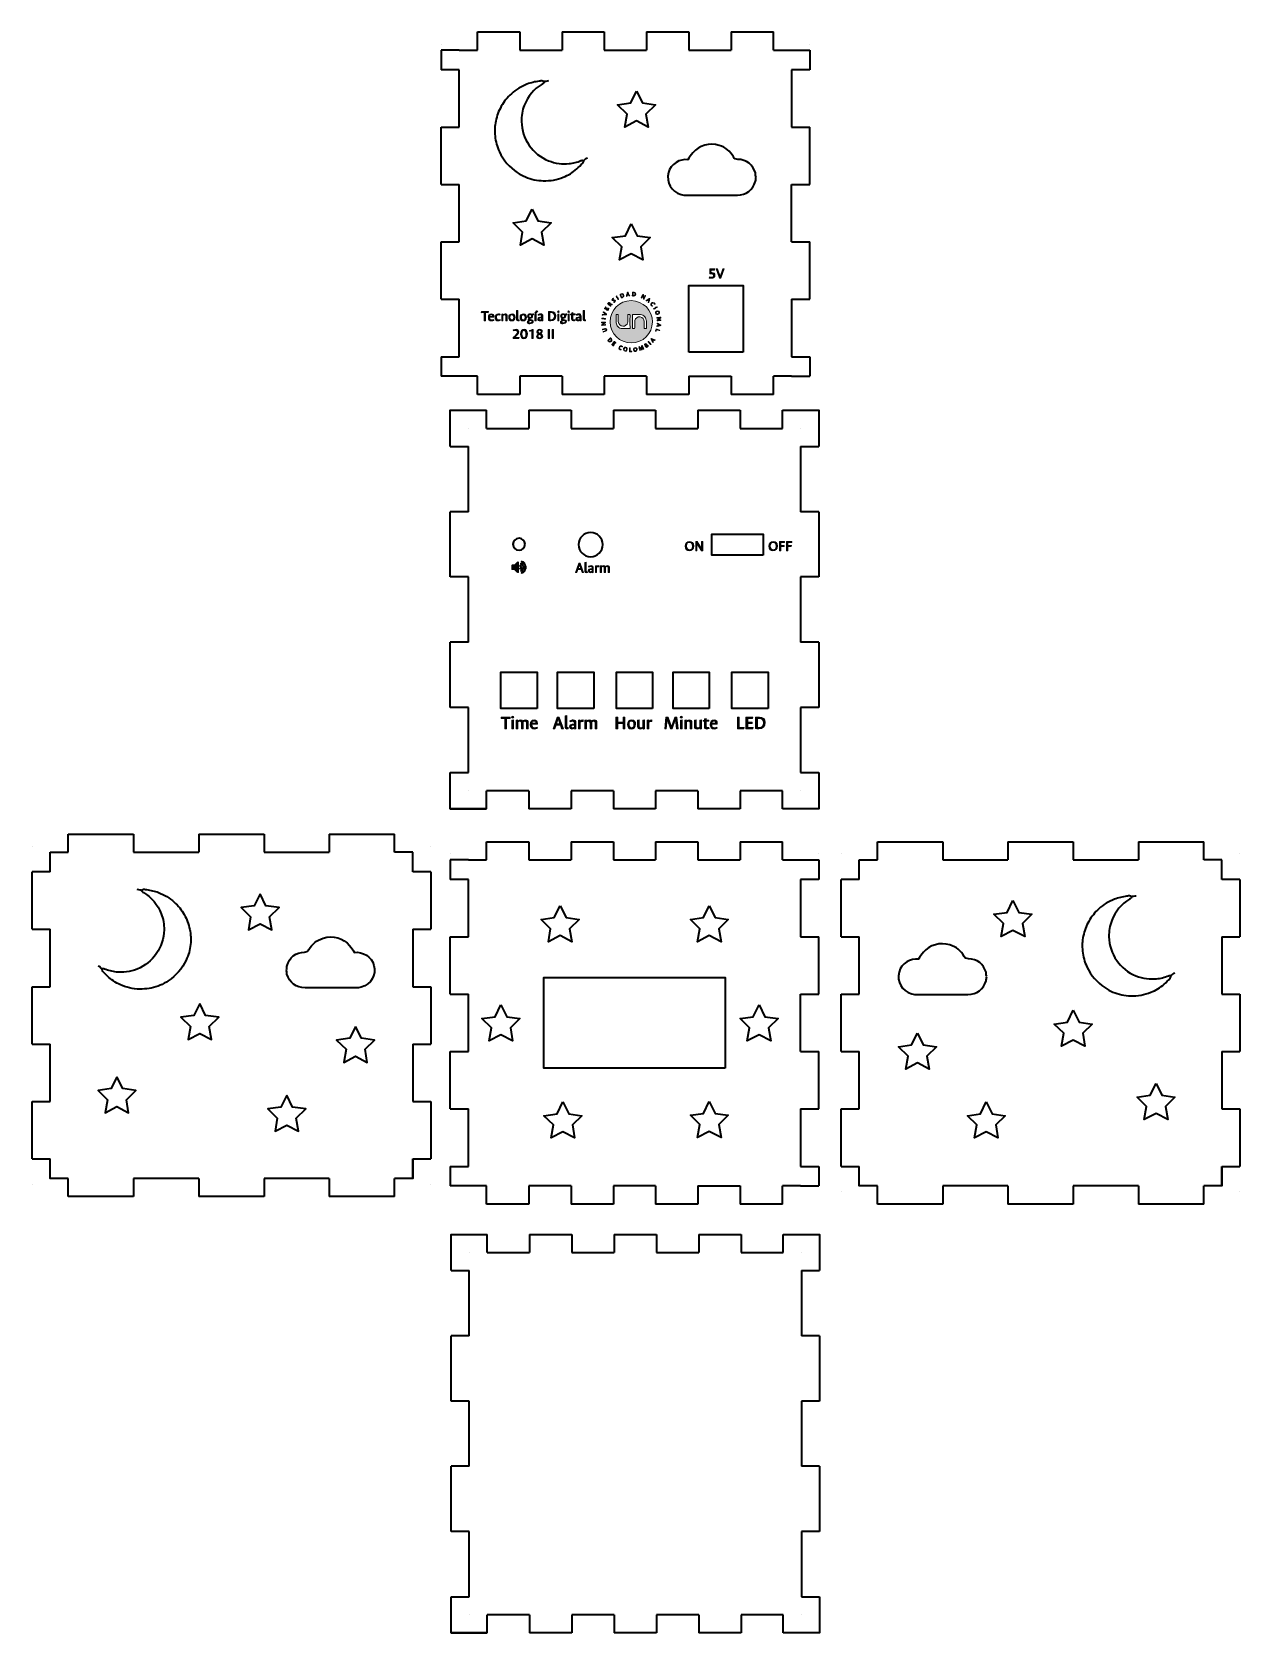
# Model space of a CAD drawing. Header units: inches. Extents: x 5 to 205, y -289 to -24.
import ezdxf

# ---------------------------------------------------------------- set-up
doc = ezdxf.new("R2010")
doc.units = ezdxf.units.IN
doc.header["$MEASUREMENT"] = 0
doc.layers.add('Capa 1', color=7, linetype='Continuous')

# ---------------------------------------------------------------- blocks, each defined once
blk = doc.blocks.new('block 2')
at = {"layer": 'Capa 1', "color": 250, "lineweight": 35, "true_color": 0x201815}
for points in [[(73, -26.28), (73, -26.28)], [(79, -24.28), (86, -24.28)], [(79, -27.28), (79, -24.28)], [(86, -24.28), (86, -27.28)], [(93, -24.28), (100, -24.28)], [(93, -24.28), (93, -27.28)], [(100, -24.28), (100, -27.28)], [(107, -24.28), (114, -24.28)], [(107, -24.28), (107, -27.28)], [(114, -24.28), (114, -27.28)], [(121, -24.28), (128, -24.28)], [(121, -24.28), (121, -27.28)], [(128, -27.28), (128, -24.28)], [(134, -26.28), (134, -26.28)], [(76, -27.28), (73, -27.28)], [(73, -27.28), (73, -30.52)], [(76, -27.28), (79, -27.28)], [(86, -27.28), (93, -27.28)], [(100, -27.28), (107, -27.28)], [(114, -27.28), (121, -27.28)], [(128, -27.28), (131, -27.28)], [(131, -27.28), (134, -27.28)], [(134, -27.28), (134, -30.52)], [(73, -30.52), (73, -30.52)], [(76, -30.52), (73, -30.52)], [(76, -40.03), (76, -30.52)], [(131, -30.52), (131, -40.03)], [(134, -30.52), (131, -30.52)], [(134, -30.52), (134, -30.52)], [(134, -30.52), (134, -30.52)], [(73, -40.03), (73, -40.03)], [(73, -40.03), (76, -40.03)], [(73, -49.53), (73, -40.03)], [(131, -40.03), (134, -40.03)], [(134, -40.03), (134, -40.03)], [(134, -49.53), (134, -40.03)], [(73, -49.53), (73.3, -49.53), (76, -49.53)], [(76, -49.53), (76, -49.53)], [(76, -59.04), (76, -49.53)], [(131, -49.53), (131, -49.53)], [(131, -49.53), (134, -49.53)], [(131, -59.04), (131, -49.53)], [(73, -59.04), (73.3, -59.04), (76, -59.04)], [(73, -68.54), (73, -59.04)], [(76, -59.04), (76, -59.04)], [(131, -59.04), (131, -59.04)], [(131, -59.04), (134, -59.04)], [(134, -68.54), (134, -59.04)], [(73, -68.54), (73, -68.54)], [(73, -68.54), (76, -68.54)], [(76, -78.04), (76, -68.54)], [(131, -68.54), (131, -68.54)], [(131, -68.54), (134, -68.54)], [(131, -68.54), (131, -78.04)], [(134, -68.54), (134, -68.54)], [(73, -78.04), (73, -78.04)], [(73, -78.04), (76, -78.04)], [(73, -78.04), (73, -81.28)], [(131, -78.04), (134, -78.04)], [(134, -78.04), (134, -78.04)], [(134, -78.04), (134, -78.04)], [(134, -78.04), (134, -81.28)], [(73, -80.66), (73, -80.66)], [(76, -81.28), (73, -81.28)], [(79, -81.28), (76, -81.28)], [(79, -84.28), (79, -81.28)], [(93, -81.28), (86, -81.28)], [(86, -81.28), (86, -84.28)], [(93, -81.28), (93, -84.28)], [(107, -81.28), (100, -81.28)], [(100, -81.28), (100, -84.28)], [(107, -81.28), (107, -84.28)], [(114, -81.28), (114, -81.28)], [(114, -81.28), (114, -84.28)], [(114, -81.28), (121, -81.28)], [(121, -81.28), (121, -81.28)], [(121, -81.28), (121, -84.28)], [(131, -81.28), (128, -81.28)], [(128, -84.28), (128, -81.28)], [(131, -81.28), (134, -81.28)], [(134, -80.66), (134, -80.66)], [(86, -84.28), (79, -84.28)], [(100, -84.28), (93, -84.28)], [(114, -84.28), (107, -84.28)], [(128, -84.28), (121, -84.28)]]:
    blk.add_lwpolyline(points, dxfattribs=at)
blk = doc.blocks.new('block 3')
at = {"layer": 'Capa 1', "color": 250, "lineweight": 35, "true_color": 0x201815}
for points in [[(74.5, -92.91), (74.5, -86.91), (80.5, -86.91)], [(80.5, -89.91), (80.5, -86.91)], [(87.5, -86.91), (94.5, -86.91)], [(87.5, -86.91), (87.5, -89.91)], [(94.5, -86.91), (94.5, -89.91)], [(101.5, -86.91), (108.5, -86.91)], [(101.5, -86.91), (101.5, -89.91)], [(108.5, -86.91), (108.5, -89.91)], [(115.5, -86.91), (122.5, -86.91)], [(115.5, -86.91), (115.5, -89.91)], [(122.5, -86.91), (122.5, -89.91)], [(129.5, -86.91), (135.5, -86.91), (135.5, -92.91)], [(129.5, -89.91), (129.5, -86.91)], [(77.5, -89.91), (77.5, -89.91)], [(80.5, -89.91), (87.5, -89.91)], [(94.5, -89.91), (101.5, -89.91)], [(108.5, -89.91), (115.5, -89.91)], [(122.5, -89.91), (129.5, -89.91)], [(132.5, -89.91), (132.5, -89.91)], [(74.5, -92.91), (77.5, -92.91)], [(77.5, -103.71), (77.5, -92.91)], [(132.5, -92.91), (132.5, -103.71)], [(132.5, -92.91), (135.5, -92.91)], [(74.5, -114.51), (74.5, -103.71)], [(77.5, -103.71), (74.5, -103.71)], [(77.5, -103.71), (77.5, -103.71)], [(135.5, -103.71), (132.5, -103.71)], [(135.5, -103.71), (135.5, -114.51)], [(77.5, -114.51), (74.5, -114.51)], [(77.5, -125.31), (77.5, -114.51)], [(77.5, -114.51), (77.5, -114.51)], [(135.5, -114.51), (132.5, -114.51)], [(132.5, -114.51), (132.5, -125.31)], [(74.5, -136.11), (74.5, -125.31)], [(77.5, -125.31), (74.5, -125.31)], [(132.5, -125.31), (132.5, -125.31)], [(135.5, -125.31), (132.5, -125.31)], [(135.5, -125.31), (135.5, -136.11)], [(77.5, -136.11), (74.5, -136.11)], [(77.5, -146.91), (77.5, -136.11)], [(132.5, -136.11), (132.5, -146.91)], [(135.5, -136.11), (132.5, -136.11)], [(80.5, -152.91), (74.5, -152.91), (74.5, -146.91)], [(74.5, -152.91), (74.5, -146.91)], [(74.5, -146.91), (77.5, -146.91)], [(135.5, -146.91), (135.5, -152.91), (129.5, -152.91)], [(132.5, -146.91), (135.5, -146.91)], [(77.5, -149.91), (77.5, -149.91)], [(87.5, -149.91), (80.5, -149.91)], [(80.5, -152.91), (80.5, -149.91)], [(87.5, -149.91), (87.5, -152.91)], [(101.5, -149.91), (94.5, -149.91)], [(94.5, -149.91), (94.5, -152.91)], [(101.5, -149.91), (101.5, -152.91)], [(115.5, -149.91), (108.5, -149.91)], [(108.5, -149.91), (108.5, -152.91)], [(115.5, -149.91), (115.5, -152.91)], [(129.5, -149.91), (122.5, -149.91)], [(122.5, -149.91), (122.5, -152.91)], [(129.5, -152.91), (129.5, -149.91)], [(132.5, -149.91), (132.5, -149.91)], [(74.5, -152.91), (80.5, -152.91)], [(94.5, -152.91), (87.5, -152.91)], [(108.5, -152.91), (101.5, -152.91)], [(122.5, -152.91), (115.5, -152.91)]]:
    blk.add_lwpolyline(points, dxfattribs=at)
blk = doc.blocks.new('block 4')
at = {"layer": 'Capa 1', "color": 250, "lineweight": 35, "true_color": 0x201815}
for points in [[(11.28, -157.1), (22.08, -157.1)], [(11.28, -160.1), (11.28, -157.1)], [(22.08, -157.1), (22.08, -160.1)], [(32.88, -157.1), (43.68, -157.1)], [(32.88, -157.1), (32.88, -160.1)], [(43.68, -157.1), (43.68, -160.1)], [(54.48, -157.1), (65.28, -157.1)], [(54.48, -157.1), (54.48, -160.1)], [(65.28, -160.1), (65.28, -157.1)], [(5.28, -159.1), (5.28, -159.1)], [(8.28, -163.34), (8.28, -160.1)], [(22.08, -160.1), (32.88, -160.1)], [(43.68, -160.1), (54.48, -160.1)], [(68.28, -160.1), (65.28, -160.1)], [(71.28, -159.1), (71.28, -159.1)], [(71.28, -159.1), (71.28, -159.1)], [(5.28, -172.84), (5.28, -163.34)], [(8.28, -163.34), (5.28, -163.34)], [(71.28, -163.34), (68.28, -163.34)], [(71.28, -163.34), (71.28, -172.84)], [(71.28, -163.34), (71.28, -163.34)], [(5.28, -172.84), (8.28, -172.84)], [(8.28, -182.35), (8.28, -172.84)], [(68.28, -172.84), (68.28, -182.35)], [(68.28, -172.84), (71.28, -172.84)], [(5.28, -191.85), (5.28, -182.35)], [(5.28, -182.35), (8.28, -182.35)], [(68.28, -182.35), (71.28, -182.35)], [(71.28, -182.35), (71.28, -191.85)], [(5.28, -191.85), (8.28, -191.85)], [(8.28, -201.35), (8.28, -191.85)], [(68.28, -191.85), (68.28, -201.35)], [(68.28, -191.85), (71.28, -191.85)], [(5.28, -210.86), (5.28, -201.35)], [(5.28, -201.35), (8.28, -201.35)], [(68.28, -201.35), (71.28, -201.35)], [(71.28, -201.35), (71.28, -210.86)], [(5.28, -210.86), (8.28, -210.86)], [(11.28, -214.1), (8.28, -214.1), (8.28, -210.86)], [(68.28, -210.86), (68.28, -214.1), (65.28, -214.1)], [(68.28, -214.1), (68.28, -210.86)], [(68.28, -210.86), (71.28, -210.86)], [(11.28, -217.1), (11.28, -214.1)], [(32.88, -214.1), (22.08, -214.1)], [(22.08, -214.1), (22.08, -217.1)], [(32.88, -214.1), (32.88, -217.1)], [(54.48, -214.1), (43.68, -214.1)], [(43.68, -214.1), (43.68, -217.1)], [(54.48, -214.1), (54.48, -217.1)], [(65.28, -217.1), (65.28, -214.1)], [(5.28, -215.1), (5.28, -215.1)], [(22.08, -217.1), (11.28, -217.1)], [(43.68, -217.1), (32.88, -217.1)], [(65.28, -217.1), (54.48, -217.1)], [(71.28, -215.1), (71.28, -215.1)]]:
    blk.add_lwpolyline(points, dxfattribs=at)
blk = doc.blocks.new('block 5')
at = {"layer": 'Capa 1', "color": 250, "lineweight": 35, "true_color": 0x201815}
for points in [[(145.21, -158.34), (156.01, -158.34)], [(145.21, -161.34), (145.21, -158.34)], [(156.01, -158.34), (156.01, -161.34)], [(166.81, -158.34), (177.61, -158.34)], [(166.81, -158.34), (166.81, -161.34)], [(177.61, -158.34), (177.61, -161.34)], [(188.41, -158.34), (199.21, -158.34)], [(188.41, -158.34), (188.41, -161.34)], [(199.21, -161.34), (199.21, -158.34)], [(139.21, -160.34), (139.21, -160.34)], [(142.21, -164.58), (142.21, -161.34)], [(156.01, -161.34), (166.81, -161.34)], [(177.61, -161.34), (188.41, -161.34)], [(202.21, -161.34), (199.21, -161.34)], [(205.21, -160.34), (205.21, -160.34)], [(205.21, -160.34), (205.21, -160.34)], [(139.21, -174.08), (139.21, -164.58)], [(142.21, -164.58), (139.21, -164.58)], [(205.21, -164.58), (202.21, -164.58)], [(205.21, -164.58), (205.21, -174.08)], [(205.21, -164.58), (205.21, -164.58)], [(139.21, -174.08), (142.21, -174.08)], [(142.21, -183.59), (142.21, -174.08)], [(202.21, -174.08), (202.21, -183.59)], [(202.21, -174.08), (205.21, -174.08)], [(139.21, -193.09), (139.21, -183.59)], [(139.21, -183.59), (142.21, -183.59)], [(202.21, -183.59), (205.21, -183.59)], [(205.21, -183.59), (205.21, -193.09)], [(139.21, -193.09), (142.21, -193.09)], [(142.21, -202.6), (142.21, -193.09)], [(202.21, -193.09), (202.21, -202.6)], [(202.21, -193.09), (205.21, -193.09)], [(139.21, -212.1), (139.21, -202.6)], [(139.21, -202.6), (142.21, -202.6)], [(202.21, -202.6), (205.21, -202.6)], [(205.21, -202.6), (205.21, -212.1)], [(139.21, -212.1), (142.21, -212.1)], [(145.21, -215.34), (142.21, -215.34), (142.21, -212.1)], [(202.21, -212.1), (202.21, -215.34), (199.21, -215.34)], [(202.21, -215.34), (202.21, -212.1)], [(202.21, -212.1), (205.21, -212.1)], [(139.21, -216.34), (139.21, -216.34)], [(145.21, -218.34), (145.21, -215.34)], [(166.81, -215.34), (156.01, -215.34)], [(156.01, -215.34), (156.01, -218.34)], [(166.81, -215.34), (166.81, -218.34)], [(188.41, -215.34), (177.61, -215.34)], [(177.61, -215.34), (177.61, -218.34)], [(188.41, -215.34), (188.41, -218.34)], [(199.21, -218.34), (199.21, -215.34)], [(205.21, -216.34), (205.21, -216.34)], [(156.01, -218.34), (145.21, -218.34)], [(177.61, -218.34), (166.81, -218.34)], [(199.21, -218.34), (188.41, -218.34)]]:
    blk.add_lwpolyline(points, dxfattribs=at)
blk = doc.blocks.new('block 6')
at = {"layer": 'Capa 1', "color": 250, "lineweight": 35, "true_color": 0x201815}
for points in [[(74.63, -229.36), (74.63, -223.36), (80.63, -223.36)], [(80.63, -226.36), (80.63, -223.36)], [(87.62, -223.36), (94.63, -223.36)], [(87.62, -223.36), (87.62, -226.36)], [(94.63, -223.36), (94.63, -226.36)], [(101.62, -223.36), (108.63, -223.36)], [(101.63, -223.36), (101.63, -226.36)], [(108.63, -223.36), (108.63, -226.36)], [(115.63, -223.36), (122.63, -223.36)], [(115.63, -223.36), (115.63, -226.36)], [(122.63, -223.36), (122.63, -226.36)], [(129.63, -223.36), (135.63, -223.36), (135.63, -229.36)], [(129.63, -226.36), (129.63, -223.36)], [(77.63, -226.36), (77.63, -226.36)], [(80.63, -226.36), (87.62, -226.36)], [(94.62, -226.36), (101.62, -226.36)], [(108.63, -226.36), (115.63, -226.36)], [(122.63, -226.36), (129.63, -226.36)], [(132.63, -226.36), (132.63, -226.36)], [(74.63, -229.36), (77.63, -229.36)], [(77.63, -240.16), (77.63, -229.36)], [(132.63, -229.36), (132.63, -240.16)], [(132.63, -229.36), (135.63, -229.36)], [(74.63, -250.96), (74.63, -240.16)], [(77.63, -240.16), (74.63, -240.16)], [(77.63, -240.16), (77.63, -240.16)], [(135.63, -240.16), (132.63, -240.16)], [(135.63, -240.16), (135.63, -250.96)], [(77.63, -250.96), (74.63, -250.96)], [(77.63, -261.76), (77.63, -250.96)], [(77.63, -250.96), (77.63, -250.96)], [(135.63, -250.96), (132.63, -250.96)], [(132.63, -250.96), (132.63, -261.76)], [(74.63, -272.56), (74.63, -261.76)], [(77.63, -261.76), (74.63, -261.76)], [(132.63, -261.76), (132.63, -261.76)], [(135.63, -261.76), (132.63, -261.76)], [(135.63, -261.76), (135.63, -272.56)], [(77.63, -272.56), (74.63, -272.56)], [(77.63, -283.36), (77.63, -272.56)], [(132.63, -272.56), (132.63, -283.36)], [(135.63, -272.56), (132.63, -272.56)], [(80.62, -289.36), (74.63, -289.36), (74.63, -283.36)], [(74.63, -289.36), (74.63, -283.36)], [(74.63, -283.36), (77.63, -283.36)], [(135.63, -283.36), (135.63, -289.36), (129.63, -289.36)], [(132.63, -283.36), (135.63, -283.36)], [(77.63, -286.36), (77.63, -286.36)], [(87.62, -286.36), (80.62, -286.36)], [(80.63, -289.36), (80.63, -286.36)], [(87.62, -286.36), (87.62, -289.36)], [(101.62, -286.36), (94.63, -286.36)], [(94.63, -286.36), (94.63, -289.36)], [(101.63, -286.36), (101.63, -289.36)], [(115.63, -286.36), (108.63, -286.36)], [(108.63, -286.36), (108.63, -289.36)], [(115.63, -286.36), (115.63, -289.36)], [(129.63, -286.36), (122.63, -286.36)], [(122.63, -286.36), (122.63, -289.36)], [(129.63, -289.36), (129.63, -286.36)], [(132.63, -286.36), (132.63, -286.36)], [(74.63, -289.36), (80.63, -289.36)], [(94.63, -289.36), (87.62, -289.36)], [(108.63, -289.36), (101.63, -289.36)], [(122.63, -289.36), (115.63, -289.36)]]:
    blk.add_lwpolyline(points, dxfattribs=at)
blk = doc.blocks.new('block 7')
at = {"layer": 'Capa 1', "color": 250, "lineweight": 35, "true_color": 0x201815}
for points in [[(80.5, -158.34), (87.5, -158.34)], [(80.5, -161.34), (80.5, -158.34)], [(87.5, -158.34), (87.5, -161.34)], [(94.5, -158.34), (101.5, -158.34)], [(94.5, -158.34), (94.5, -161.34)], [(101.5, -158.34), (101.5, -161.34)], [(108.5, -158.34), (115.5, -158.34)], [(108.5, -158.34), (108.5, -161.34)], [(115.5, -158.34), (115.5, -161.34)], [(122.5, -158.34), (129.5, -158.34)], [(122.5, -158.34), (122.5, -161.34)], [(129.5, -161.34), (129.5, -158.34)], [(74.5, -160.34), (74.5, -160.34)], [(77.5, -161.34), (74.5, -161.34)], [(74.5, -161.34), (74.5, -164.58)], [(77.5, -161.34), (80.5, -161.34)], [(87.5, -161.34), (94.5, -161.34)], [(101.5, -161.34), (108.5, -161.34)], [(115.5, -161.34), (122.5, -161.34)], [(129.5, -161.34), (132.5, -161.34)], [(132.5, -161.34), (135.5, -161.34)], [(135.5, -160.34), (135.5, -160.34)], [(135.5, -161.34), (135.5, -164.58)], [(74.5, -164.58), (74.5, -164.58)], [(77.5, -164.58), (74.5, -164.58)], [(77.5, -174.08), (77.5, -164.58)], [(132.5, -164.58), (132.5, -174.08)], [(135.5, -164.58), (132.5, -164.58)], [(135.5, -164.58), (135.5, -164.58)], [(135.5, -164.58), (135.5, -164.58)], [(74.5, -174.08), (74.5, -174.08)], [(74.5, -174.08), (77.5, -174.08)], [(74.5, -183.59), (74.5, -174.08)], [(132.5, -174.08), (135.5, -174.08)], [(135.5, -174.08), (135.5, -174.08)], [(135.5, -183.59), (135.5, -174.08)], [(74.5, -183.59), (74.8, -183.59), (77.5, -183.59)], [(77.5, -183.59), (77.5, -183.59)], [(77.5, -193.09), (77.5, -183.59)], [(132.5, -183.59), (132.5, -183.59)], [(132.5, -183.59), (135.5, -183.59)], [(132.5, -193.09), (132.5, -183.59)], [(74.5, -193.09), (74.8, -193.09), (77.5, -193.09)], [(74.5, -202.59), (74.5, -193.09)], [(77.5, -193.09), (77.5, -193.09)], [(132.5, -193.09), (132.5, -193.09)], [(132.5, -193.09), (135.5, -193.09)], [(135.5, -202.59), (135.5, -193.09)], [(74.5, -202.59), (74.5, -202.59)], [(74.5, -202.59), (77.5, -202.59)], [(77.5, -212.1), (77.5, -202.59)], [(132.5, -202.59), (132.5, -202.59)], [(132.5, -202.59), (135.5, -202.59)], [(132.5, -202.59), (132.5, -212.1)], [(135.5, -202.6), (135.5, -202.6)], [(74.5, -212.1), (74.5, -212.1)], [(74.5, -212.1), (77.5, -212.1)], [(74.5, -212.1), (74.5, -215.34)], [(132.5, -212.1), (135.5, -212.1)], [(135.5, -212.1), (135.5, -212.1)], [(135.5, -212.1), (135.5, -212.1)], [(135.5, -212.1), (135.5, -215.34)], [(74.5, -214.72), (74.5, -214.72)], [(77.5, -215.34), (74.5, -215.34)], [(80.5, -215.34), (77.5, -215.34)], [(80.5, -218.34), (80.5, -215.34)], [(94.5, -215.34), (87.5, -215.34)], [(87.5, -215.34), (87.5, -218.34)], [(94.5, -215.34), (94.5, -218.34)], [(108.5, -215.34), (101.5, -215.34)], [(101.5, -215.34), (101.5, -218.34)], [(108.5, -215.34), (108.5, -218.34)], [(115.5, -215.34), (115.5, -215.34)], [(115.5, -215.34), (115.5, -218.34)], [(115.5, -215.34), (122.5, -215.34)], [(122.5, -215.34), (122.5, -215.34)], [(122.5, -215.34), (122.5, -218.34)], [(132.5, -215.34), (129.5, -215.34)], [(129.5, -218.34), (129.5, -215.34)], [(132.5, -215.34), (135.5, -215.34)], [(135.5, -214.72), (135.5, -214.72)], [(87.5, -218.34), (80.5, -218.34)], [(101.5, -218.34), (94.5, -218.34)], [(115.5, -218.34), (108.5, -218.34)], [(129.5, -218.34), (122.5, -218.34)]]:
    blk.add_lwpolyline(points, dxfattribs=at)
blk = doc.blocks.new('block 8')
at = {"layer": 'Capa 1', "color": 7, "lineweight": 35, "true_color": 0xffffff}
blk.add_open_spline([(163.29, -180.67), (163.15, -180.45), (163.24, -180.2), (163.18, -179.97), (162.81, -178.64), (161.74, -177.75), (160.27, -177.73), (159.93, -177.73), (159.72, -177.62), (159.57, -177.33), (159.05, -176.37), (158.25, -175.76), (157.21, -175.43), (155.6, -174.91), (153.83, -175.45), (152.83, -176.64), (152.53, -177.01), (152.27, -177.41), (151.99, -177.8), (150.72, -177.59), (149.15, -178.47), (148.8, -179.93), (148.4, -181.54), (149.19, -183.04), (150.9, -183.56), (151.18, -183.64), (151.51, -183.66), (151.82, -183.66), (154.61, -183.64), (157.4, -183.66), (160.19, -183.64), (161.69, -183.64), (162.75, -182.84), (163.21, -181.36), (163.27, -181.15), (163.17, -180.9), (163.33, -180.7)], degree=3, knots=[0, 0, 0, 0, 1, 1, 1, 2, 2, 2, 3, 3, 3, 4, 4, 4, 5, 5, 5, 6, 6, 6, 7, 7, 7, 8, 8, 8, 9, 9, 9, 10, 10, 10, 11, 11, 11, 12, 12, 12, 12], dxfattribs=at)
blk = doc.blocks.new('block 9')
at = {"layer": 'Capa 1', "color": 7, "lineweight": 35, "true_color": 0xffffff}
for points, knots in [([(188.01, -167.34), (187.86, -167.37), (187.71, -167.39), (187.56, -167.42), (187.39, -167.46), (187.24, -167.48), (187.07, -167.38), (186.88, -167.28), (186.64, -167.35), (186.44, -167.38), (185.76, -167.48), (185.09, -167.62), (184.44, -167.87), (183.49, -168.25), (182.62, -168.76), (181.86, -169.45), (181.2, -170.06), (180.64, -170.75), (180.19, -171.53), (179.75, -172.3), (179.45, -173.11), (179.28, -173.98), (179.11, -174.8), (179.07, -175.63), (179.15, -176.45), (179.24, -177.35), (179.49, -178.23), (179.87, -179.06), (180.53, -180.49), (181.53, -181.62), (182.83, -182.5), (183.68, -183.09), (184.63, -183.47), (185.64, -183.69), (186.13, -183.8), (186.64, -183.84), (187.14, -183.86), (188.29, -183.9), (189.4, -183.7), (190.46, -183.28), (191.27, -182.95), (192.01, -182.5), (192.68, -181.92), (193.03, -181.61), (193.36, -181.29), (193.66, -180.93), (193.78, -180.8), (193.84, -180.66), (193.84, -180.5)], [0, 0, 0, 0, 1, 1, 1, 2, 2, 2, 3, 3, 3, 4, 4, 4, 5, 5, 5, 6, 6, 6, 7, 7, 7, 8, 8, 8, 9, 9, 9, 10, 10, 10, 11, 11, 11, 12, 12, 12, 13, 13, 13, 14, 14, 14, 15, 15, 15, 16, 16, 16, 16]), ([(187.26, -167.51), (187.21, -167.68), (187.08, -167.77), (186.94, -167.85), (185.55, -168.69), (184.59, -169.89), (184, -171.38), (183.66, -172.23), (183.51, -173.15), (183.53, -174.07), (183.58, -175.5), (183.99, -176.83), (184.81, -178), (185.62, -179.16), (186.67, -180.02), (187.99, -180.54), (188.56, -180.77), (189.14, -180.92), (189.75, -181.01), (190.31, -181.08), (190.87, -181.09), (191.42, -181.04), (192.09, -180.97), (192.75, -180.8), (193.38, -180.54), (193.44, -180.51), (193.51, -180.46), (193.57, -180.48), (193.84, -180.54), (194, -180.38), (194.16, -180.2), (194.24, -180.11), (194.34, -180.06), (194.46, -180.08)], [0, 0, 0, 0, 1, 1, 1, 2, 2, 2, 3, 3, 3, 4, 4, 4, 5, 5, 5, 6, 6, 6, 7, 7, 7, 8, 8, 8, 9, 9, 9, 10, 10, 10, 11, 11, 11, 11])]:
    blk.add_open_spline(points, degree=3, knots=knots, dxfattribs=at)
blk = doc.blocks.new('block 10')
at = {"layer": 'Capa 1', "color": 7, "lineweight": 35, "true_color": 0xffffff}
for points, knots in [([(90.77, -32.39), (90.62, -32.41), (90.47, -32.44), (90.31, -32.47), (90.15, -32.5), (90, -32.53), (89.83, -32.43), (89.64, -32.32), (89.4, -32.4), (89.2, -32.43), (88.52, -32.52), (87.85, -32.67), (87.2, -32.92), (86.25, -33.29), (85.38, -33.81), (84.62, -34.5), (83.96, -35.11), (83.4, -35.79), (82.95, -36.58), (82.51, -37.35), (82.21, -38.16), (82.04, -39.03), (81.87, -39.85), (81.83, -40.67), (81.91, -41.5), (82, -42.4), (82.25, -43.27), (82.63, -44.1), (83.29, -45.53), (84.29, -46.67), (85.59, -47.55), (86.44, -48.13), (87.39, -48.51), (88.4, -48.74), (88.89, -48.85), (89.4, -48.89), (89.9, -48.91), (91.05, -48.95), (92.16, -48.74), (93.21, -48.32), (94.03, -48), (94.77, -47.55), (95.44, -46.96), (95.79, -46.66), (96.12, -46.33), (96.42, -45.98), (96.54, -45.85), (96.6, -45.71), (96.6, -45.54)], [0, 0, 0, 0, 1, 1, 1, 2, 2, 2, 3, 3, 3, 4, 4, 4, 5, 5, 5, 6, 6, 6, 7, 7, 7, 8, 8, 8, 9, 9, 9, 10, 10, 10, 11, 11, 11, 12, 12, 12, 13, 13, 13, 14, 14, 14, 15, 15, 15, 16, 16, 16, 16]), ([(90.02, -32.56), (89.97, -32.73), (89.84, -32.82), (89.7, -32.9), (88.31, -33.74), (87.35, -34.94), (86.76, -36.43), (86.42, -37.28), (86.27, -38.19), (86.29, -39.12), (86.34, -40.55), (86.74, -41.87), (87.57, -43.05), (88.38, -44.2), (89.43, -45.06), (90.75, -45.59), (91.32, -45.82), (91.9, -45.97), (92.51, -46.05), (93.07, -46.13), (93.62, -46.13), (94.18, -46.08), (94.85, -46.02), (95.51, -45.84), (96.14, -45.58), (96.2, -45.56), (96.27, -45.51), (96.33, -45.52), (96.6, -45.59), (96.76, -45.42), (96.92, -45.25), (97, -45.16), (97.1, -45.11), (97.22, -45.13)], [0, 0, 0, 0, 1, 1, 1, 2, 2, 2, 3, 3, 3, 4, 4, 4, 5, 5, 5, 6, 6, 6, 7, 7, 7, 8, 8, 8, 9, 9, 9, 10, 10, 10, 11, 11, 11, 11])]:
    blk.add_open_spline(points, degree=3, knots=knots, dxfattribs=at)
blk = doc.blocks.new('block 11')
at = {"layer": 'Capa 1', "color": 7, "lineweight": 35, "true_color": 0xffffff}
blk.add_open_spline([(125.11, -48.3), (124.97, -48.09), (125.07, -47.83), (125, -47.6), (124.63, -46.28), (123.56, -45.39), (122.09, -45.37), (121.75, -45.36), (121.55, -45.25), (121.39, -44.97), (120.87, -44.01), (120.07, -43.4), (119.03, -43.07), (117.43, -42.55), (115.65, -43.08), (114.66, -44.28), (114.35, -44.64), (114.09, -45.05), (113.81, -45.44), (112.54, -45.23), (110.97, -46.11), (110.62, -47.56), (110.23, -49.18), (111.02, -50.68), (112.72, -51.19), (113, -51.28), (113.33, -51.29), (113.65, -51.29), (116.44, -51.28), (119.23, -51.29), (122.02, -51.28), (123.51, -51.27), (124.57, -50.47), (125.03, -49), (125.09, -48.79), (125, -48.54), (125.15, -48.34)], degree=3, knots=[0, 0, 0, 0, 1, 1, 1, 2, 2, 2, 3, 3, 3, 4, 4, 4, 5, 5, 5, 6, 6, 6, 7, 7, 7, 8, 8, 8, 9, 9, 9, 10, 10, 10, 11, 11, 11, 12, 12, 12, 12], dxfattribs=at)
blk = doc.blocks.new('block 12')
at = {"layer": 'Capa 1', "true_color": 0x201815}
h = blk.add_hatch(color=250, dxfattribs=at)
h.dxf.hatch_style = 2
edge = h.paths.add_edge_path()
edge.add_spline(control_points=[(117.36, -65.02), (117.36, -65.02), (117.41, -64.83), (117.41, -64.83), (117.53, -64.87), (117.68, -64.89), (117.77, -64.89), (117.98, -64.89), (118.1, -64.78), (118.1, -64.61), (118.1, -64.38), (117.88, -64.3), (117.7, -64.3), (117.61, -64.3), (117.51, -64.31), (117.45, -64.32), (117.45, -64.32), (117.49, -63.52), (117.49, -63.52), (117.49, -63.52), (118.3, -63.52), (118.3, -63.52), (118.3, -63.52), (118.26, -63.7), (118.26, -63.7), (118.26, -63.7), (117.66, -63.7), (117.66, -63.7), (117.66, -63.7), (117.63, -64.13), (117.63, -64.13), (117.68, -64.12), (117.73, -64.12), (117.79, -64.12), (118.11, -64.12), (118.32, -64.29), (118.32, -64.53), (118.32, -64.84), (118.08, -65.06), (117.65, -65.06), (117.55, -65.06), (117.44, -65.04), (117.36, -65.02)], knot_values=[0, 0, 0, 0, 1, 1, 1, 2, 2, 2, 3, 3, 3, 4, 4, 4, 5, 5, 5, 6, 6, 6, 7, 7, 7, 8, 8, 8, 9, 9, 9, 10, 10, 10, 11, 11, 11, 12, 12, 12, 13, 13, 13, 14, 14, 14, 14], degree=3, periodic=1)
h = blk.add_hatch(color=250, dxfattribs=at)
h.dxf.hatch_style = 2
h.paths.add_polyline_path([(119.05, -65.03), (118.51, -63.52), (118.75, -63.52), (119.19, -64.78), (119.64, -63.52), (119.86, -63.52), (119.3, -65.03)])
at = {"layer": 'Capa 1', "lineweight": 0}
blk.add_lwpolyline([(119.05, -65.03), (118.51, -63.52), (118.75, -63.52), (119.19, -64.78), (119.64, -63.52), (119.86, -63.52), (119.3, -65.03), (119.05, -65.03)], dxfattribs=at)
blk.add_open_spline([(117.36, -65.02), (117.36, -65.02), (117.41, -64.83), (117.41, -64.83), (117.53, -64.87), (117.68, -64.89), (117.77, -64.89), (117.98, -64.89), (118.1, -64.78), (118.1, -64.61), (118.1, -64.38), (117.88, -64.3), (117.7, -64.3), (117.61, -64.3), (117.51, -64.31), (117.45, -64.32), (117.45, -64.32), (117.49, -63.52), (117.49, -63.52), (117.49, -63.52), (118.3, -63.52), (118.3, -63.52), (118.3, -63.52), (118.26, -63.7), (118.26, -63.7), (118.26, -63.7), (117.66, -63.7), (117.66, -63.7), (117.66, -63.7), (117.63, -64.13), (117.63, -64.13), (117.68, -64.12), (117.73, -64.12), (117.79, -64.12), (118.11, -64.12), (118.32, -64.29), (118.32, -64.53), (118.32, -64.84), (118.08, -65.06), (117.65, -65.06), (117.55, -65.06), (117.44, -65.04), (117.36, -65.02)], degree=3, knots=[0, 0, 0, 0, 1, 1, 1, 2, 2, 2, 3, 3, 3, 4, 4, 4, 5, 5, 5, 6, 6, 6, 7, 7, 7, 8, 8, 8, 9, 9, 9, 10, 10, 10, 11, 11, 11, 12, 12, 12, 13, 13, 13, 14, 14, 14, 14], dxfattribs=at)
blk = doc.blocks.new('block 13')
at = {"layer": 'Capa 1', "true_color": 0x201815}
h = blk.add_hatch(color=250, dxfattribs=at)
h.dxf.hatch_style = 2
edge = h.paths.add_edge_path()
edge.add_spline(control_points=[(114.03, -110.19), (113.65, -110.19), (113.38, -109.92), (113.38, -109.43), (113.38, -108.92), (113.7, -108.62), (114.14, -108.62), (114.52, -108.62), (114.8, -108.89), (114.8, -109.37), (114.8, -109.89), (114.47, -110.19), (114.03, -110.19)], knot_values=[0, 0, 0, 0, 1, 1, 1, 2, 2, 2, 3, 3, 3, 4, 4, 4, 4], degree=3, periodic=1)
edge = h.paths.add_edge_path()
edge.add_spline(control_points=[(114.05, -108.79), (113.81, -108.79), (113.61, -108.97), (113.61, -109.36), (113.61, -109.84), (113.83, -110.02), (114.12, -110.02), (114.36, -110.02), (114.57, -109.85), (114.57, -109.44), (114.57, -108.97), (114.34, -108.79), (114.05, -108.79)], knot_values=[0, 0, 0, 0, 1, 1, 1, 2, 2, 2, 3, 3, 3, 4, 4, 4, 4], degree=3, periodic=1)
h = blk.add_hatch(color=250, dxfattribs=at)
h.dxf.hatch_style = 2
h.paths.add_polyline_path([(115.33, -108.99), (115.33, -110.16), (115.13, -110.16), (115.13, -108.65), (115.35, -108.65), (116.11, -109.81), (116.11, -108.65), (116.31, -108.65), (116.31, -110.16), (116.1, -110.16)])
at = {"layer": 'Capa 1', "lineweight": 0}
blk.add_lwpolyline([(115.33, -108.99), (115.33, -110.16), (115.13, -110.16), (115.13, -108.65), (115.35, -108.65), (116.11, -109.81), (116.11, -108.65), (116.31, -108.65), (116.31, -110.16), (116.1, -110.16), (115.33, -108.99)], dxfattribs=at)
for points in [[(114.03, -110.19), (113.65, -110.19), (113.38, -109.92), (113.38, -109.43), (113.38, -108.92), (113.7, -108.62), (114.14, -108.62), (114.52, -108.62), (114.8, -108.89), (114.8, -109.37), (114.8, -109.89), (114.47, -110.19), (114.03, -110.19)], [(114.05, -108.79), (113.81, -108.79), (113.61, -108.97), (113.61, -109.36), (113.61, -109.84), (113.83, -110.02), (114.12, -110.02), (114.36, -110.02), (114.57, -109.85), (114.57, -109.44), (114.57, -108.97), (114.34, -108.79), (114.05, -108.79)]]:
    blk.add_open_spline(points, degree=3, knots=[0, 0, 0, 0, 1, 1, 1, 2, 2, 2, 3, 3, 3, 4, 4, 4, 4], dxfattribs=at)
blk = doc.blocks.new('block 14')
at = {"layer": 'Capa 1', "true_color": 0x201815}
h = blk.add_hatch(color=250, dxfattribs=at)
h.dxf.hatch_style = 2
edge = h.paths.add_edge_path()
edge.add_spline(control_points=[(127.89, -110.19), (127.51, -110.19), (127.23, -109.92), (127.23, -109.43), (127.23, -108.92), (127.55, -108.62), (127.99, -108.62), (128.37, -108.62), (128.65, -108.89), (128.65, -109.37), (128.65, -109.89), (128.33, -110.19), (127.89, -110.19)], knot_values=[0, 0, 0, 0, 1, 1, 1, 2, 2, 2, 3, 3, 3, 4, 4, 4, 4], degree=3, periodic=1)
edge = h.paths.add_edge_path()
edge.add_spline(control_points=[(127.9, -108.79), (127.67, -108.79), (127.46, -108.97), (127.46, -109.36), (127.46, -109.84), (127.68, -110.02), (127.97, -110.02), (128.21, -110.02), (128.42, -109.85), (128.42, -109.44), (128.42, -108.97), (128.19, -108.79), (127.9, -108.79)], knot_values=[0, 0, 0, 0, 1, 1, 1, 2, 2, 2, 3, 3, 3, 4, 4, 4, 4], degree=3, periodic=1)
h = blk.add_hatch(color=250, dxfattribs=at)
h.dxf.hatch_style = 2
h.paths.add_polyline_path([(129.21, -109.48), (129.21, -110.16), (128.98, -110.16), (128.98, -108.65), (129.85, -108.65), (129.83, -108.83), (129.21, -108.82), (129.21, -109.31), (129.78, -109.31), (129.75, -109.49)])
h = blk.add_hatch(color=250, dxfattribs=at)
h.dxf.hatch_style = 2
h.paths.add_polyline_path([(130.4, -109.48), (130.4, -110.16), (130.17, -110.16), (130.17, -108.65), (131.05, -108.65), (131.02, -108.83), (130.4, -108.82), (130.4, -109.31), (130.97, -109.31), (130.95, -109.49)])
at = {"layer": 'Capa 1', "lineweight": 0}
for points in [[(129.21, -109.48), (129.21, -110.16), (128.98, -110.16), (128.98, -108.65), (129.85, -108.65), (129.83, -108.83), (129.21, -108.82), (129.21, -109.31), (129.78, -109.31), (129.75, -109.49), (129.21, -109.48)], [(130.4, -109.48), (130.4, -110.16), (130.17, -110.16), (130.17, -108.65), (131.05, -108.65), (131.02, -108.83), (130.4, -108.82), (130.4, -109.31), (130.97, -109.31), (130.95, -109.49), (130.4, -109.48)]]:
    blk.add_lwpolyline(points, dxfattribs=at)
for points in [[(127.89, -110.19), (127.51, -110.19), (127.23, -109.92), (127.23, -109.43), (127.23, -108.92), (127.55, -108.62), (127.99, -108.62), (128.37, -108.62), (128.65, -108.89), (128.65, -109.37), (128.65, -109.89), (128.33, -110.19), (127.89, -110.19)], [(127.9, -108.79), (127.67, -108.79), (127.46, -108.97), (127.46, -109.36), (127.46, -109.84), (127.68, -110.02), (127.97, -110.02), (128.21, -110.02), (128.42, -109.85), (128.42, -109.44), (128.42, -108.97), (128.19, -108.79), (127.9, -108.79)]]:
    blk.add_open_spline(points, degree=3, knots=[0, 0, 0, 0, 1, 1, 1, 2, 2, 2, 3, 3, 3, 4, 4, 4, 4], dxfattribs=at)
blk = doc.blocks.new('block 15')
at = {"layer": 'Capa 1', "true_color": 0x201815}
h = blk.add_hatch(color=250, dxfattribs=at)
h.dxf.hatch_style = 2
h.paths.add_polyline_path([(96.17, -113.3), (95.61, -113.3), (95.45, -113.77), (95.23, -113.77), (95.78, -112.25), (96.03, -112.25), (96.57, -113.77), (96.34, -113.77)])
h.paths.add_polyline_path([(95.89, -112.48), (95.67, -113.13), (96.12, -113.13)])
h = blk.add_hatch(color=250, dxfattribs=at)
h.dxf.hatch_style = 2
edge = h.paths.add_edge_path()
edge.add_spline(control_points=[(97.19, -113.76), (97.15, -113.77), (97.06, -113.8), (96.99, -113.8), (96.87, -113.8), (96.77, -113.73), (96.77, -113.58), (96.77, -113.58), (96.77, -112.09), (96.77, -112.09), (96.77, -112.09), (96.98, -112.06), (96.98, -112.06), (96.98, -112.06), (96.98, -113.54), (96.98, -113.54), (96.98, -113.6), (97.02, -113.62), (97.07, -113.62), (97.1, -113.62), (97.14, -113.62), (97.17, -113.61), (97.17, -113.61), (97.19, -113.76), (97.19, -113.76)], knot_values=[0, 0, 0, 0, 1, 1, 1, 2, 2, 2, 3, 3, 3, 4, 4, 4, 5, 5, 5, 6, 6, 6, 7, 7, 7, 8, 8, 8, 8], degree=3, periodic=1)
h = blk.add_hatch(color=250, dxfattribs=at)
h.dxf.hatch_style = 2
edge = h.paths.add_edge_path()
edge.add_spline(control_points=[(97.98, -113.67), (97.89, -113.73), (97.76, -113.8), (97.67, -113.8), (97.48, -113.8), (97.34, -113.68), (97.34, -113.5), (97.34, -113.29), (97.53, -113.14), (97.97, -113.13), (97.97, -113.13), (97.97, -113.03), (97.97, -113.03), (97.97, -112.88), (97.9, -112.8), (97.76, -112.8), (97.66, -112.8), (97.53, -112.83), (97.42, -112.87), (97.42, -112.87), (97.38, -112.72), (97.38, -112.72), (97.53, -112.66), (97.66, -112.62), (97.83, -112.62), (98.04, -112.62), (98.18, -112.74), (98.18, -112.98), (98.18, -112.98), (98.18, -113.76), (98.18, -113.76), (98.18, -113.76), (98.03, -113.8), (98.03, -113.8), (98.03, -113.8), (97.98, -113.67), (97.98, -113.67)], knot_values=[0, 0, 0, 0, 1, 1, 1, 2, 2, 2, 3, 3, 3, 4, 4, 4, 5, 5, 5, 6, 6, 6, 7, 7, 7, 8, 8, 8, 9, 9, 9, 10, 10, 10, 11, 11, 11, 12, 12, 12, 12], degree=3, periodic=1)
edge = h.paths.add_edge_path()
edge.add_spline(control_points=[(97.97, -113.55), (97.97, -113.55), (97.97, -113.29), (97.97, -113.29), (97.94, -113.29), (97.88, -113.28), (97.8, -113.28), (97.64, -113.28), (97.54, -113.34), (97.54, -113.46), (97.54, -113.58), (97.63, -113.64), (97.72, -113.64), (97.8, -113.64), (97.89, -113.6), (97.97, -113.55)], knot_values=[0, 0, 0, 0, 1, 1, 1, 2, 2, 2, 3, 3, 3, 4, 4, 4, 5, 5, 5, 5], degree=3, periodic=1)
h = blk.add_hatch(color=250, dxfattribs=at)
h.dxf.hatch_style = 2
edge = h.paths.add_edge_path()
edge.add_spline(control_points=[(98.73, -112.91), (98.73, -112.91), (98.73, -113.77), (98.73, -113.77), (98.73, -113.77), (98.52, -113.77), (98.52, -113.77), (98.52, -113.77), (98.52, -112.66), (98.52, -112.66), (98.52, -112.66), (98.67, -112.62), (98.67, -112.62), (98.67, -112.62), (98.73, -112.77), (98.73, -112.77), (98.8, -112.71), (98.94, -112.62), (99.08, -112.62), (99.09, -112.62), (99.11, -112.62), (99.11, -112.63), (99.11, -112.63), (99.09, -112.83), (99.09, -112.83), (99.07, -112.83), (99.03, -112.83), (99, -112.83), (98.91, -112.83), (98.81, -112.86), (98.73, -112.91)], knot_values=[0, 0, 0, 0, 1, 1, 1, 2, 2, 2, 3, 3, 3, 4, 4, 4, 5, 5, 5, 6, 6, 6, 7, 7, 7, 8, 8, 8, 9, 9, 9, 10, 10, 10, 10], degree=3, periodic=1)
h = blk.add_hatch(color=250, dxfattribs=at)
h.dxf.hatch_style = 2
edge = h.paths.add_edge_path()
edge.add_spline(control_points=[(99.54, -112.87), (99.54, -112.87), (99.54, -113.77), (99.54, -113.77), (99.54, -113.77), (99.33, -113.77), (99.33, -113.77), (99.33, -113.77), (99.33, -112.66), (99.33, -112.66), (99.33, -112.66), (99.48, -112.62), (99.48, -112.62), (99.48, -112.62), (99.53, -112.74), (99.53, -112.74), (99.62, -112.69), (99.77, -112.62), (99.88, -112.62), (100.01, -112.62), (100.11, -112.67), (100.16, -112.76), (100.26, -112.71), (100.43, -112.62), (100.55, -112.62), (100.75, -112.62), (100.87, -112.75), (100.87, -112.95), (100.87, -112.95), (100.87, -113.77), (100.87, -113.77), (100.87, -113.77), (100.66, -113.77), (100.66, -113.77), (100.66, -113.77), (100.66, -113.03), (100.66, -113.03), (100.66, -112.87), (100.59, -112.8), (100.46, -112.8), (100.38, -112.8), (100.28, -112.84), (100.2, -112.87), (100.2, -112.9), (100.2, -112.93), (100.2, -112.95), (100.2, -112.95), (100.2, -113.77), (100.2, -113.77), (100.2, -113.77), (99.99, -113.77), (99.99, -113.77), (99.99, -113.77), (99.99, -113.03), (99.99, -113.03), (99.99, -112.87), (99.92, -112.8), (99.79, -112.8), (99.71, -112.8), (99.62, -112.83), (99.54, -112.87)], knot_values=[0, 0, 0, 0, 1, 1, 1, 2, 2, 2, 3, 3, 3, 4, 4, 4, 5, 5, 5, 6, 6, 6, 7, 7, 7, 8, 8, 8, 9, 9, 9, 10, 10, 10, 11, 11, 11, 12, 12, 12, 13, 13, 13, 14, 14, 14, 15, 15, 15, 16, 16, 16, 17, 17, 17, 18, 18, 18, 19, 19, 19, 20, 20, 20, 20], degree=3, periodic=1)
at = {"layer": 'Capa 1', "lineweight": 0}
for points in [[(96.17, -113.3), (95.61, -113.3), (95.45, -113.77), (95.23, -113.77), (95.78, -112.25), (96.03, -112.25), (96.57, -113.77), (96.34, -113.77), (96.17, -113.3)], [(95.89, -112.48), (95.67, -113.13), (96.12, -113.13), (95.89, -112.48)]]:
    blk.add_lwpolyline(points, dxfattribs=at)
for points, knots in [([(97.19, -113.76), (97.15, -113.77), (97.06, -113.8), (96.99, -113.8), (96.87, -113.8), (96.77, -113.73), (96.77, -113.58), (96.77, -113.58), (96.77, -112.09), (96.77, -112.09), (96.77, -112.09), (96.98, -112.06), (96.98, -112.06), (96.98, -112.06), (96.98, -113.54), (96.98, -113.54), (96.98, -113.6), (97.02, -113.62), (97.07, -113.62), (97.1, -113.62), (97.14, -113.62), (97.17, -113.61), (97.17, -113.61), (97.19, -113.76), (97.19, -113.76)], [0, 0, 0, 0, 1, 1, 1, 2, 2, 2, 3, 3, 3, 4, 4, 4, 5, 5, 5, 6, 6, 6, 7, 7, 7, 8, 8, 8, 8]), ([(97.98, -113.67), (97.89, -113.73), (97.76, -113.8), (97.67, -113.8), (97.48, -113.8), (97.34, -113.68), (97.34, -113.5), (97.34, -113.29), (97.53, -113.14), (97.97, -113.13), (97.97, -113.13), (97.97, -113.03), (97.97, -113.03), (97.97, -112.88), (97.9, -112.8), (97.76, -112.8), (97.66, -112.8), (97.53, -112.83), (97.42, -112.87), (97.42, -112.87), (97.38, -112.72), (97.38, -112.72), (97.53, -112.66), (97.66, -112.62), (97.83, -112.62), (98.04, -112.62), (98.18, -112.74), (98.18, -112.98), (98.18, -112.98), (98.18, -113.76), (98.18, -113.76), (98.18, -113.76), (98.03, -113.8), (98.03, -113.8), (98.03, -113.8), (97.98, -113.67), (97.98, -113.67)], [0, 0, 0, 0, 1, 1, 1, 2, 2, 2, 3, 3, 3, 4, 4, 4, 5, 5, 5, 6, 6, 6, 7, 7, 7, 8, 8, 8, 9, 9, 9, 10, 10, 10, 11, 11, 11, 12, 12, 12, 12]), ([(97.97, -113.55), (97.97, -113.55), (97.97, -113.29), (97.97, -113.29), (97.94, -113.29), (97.88, -113.28), (97.8, -113.28), (97.64, -113.28), (97.54, -113.34), (97.54, -113.46), (97.54, -113.58), (97.63, -113.64), (97.72, -113.64), (97.8, -113.64), (97.89, -113.6), (97.97, -113.55)], [0, 0, 0, 0, 1, 1, 1, 2, 2, 2, 3, 3, 3, 4, 4, 4, 5, 5, 5, 5]), ([(98.73, -112.91), (98.73, -112.91), (98.73, -113.77), (98.73, -113.77), (98.73, -113.77), (98.52, -113.77), (98.52, -113.77), (98.52, -113.77), (98.52, -112.66), (98.52, -112.66), (98.52, -112.66), (98.67, -112.62), (98.67, -112.62), (98.67, -112.62), (98.73, -112.77), (98.73, -112.77), (98.8, -112.71), (98.94, -112.62), (99.08, -112.62), (99.09, -112.62), (99.11, -112.62), (99.11, -112.63), (99.11, -112.63), (99.09, -112.83), (99.09, -112.83), (99.07, -112.83), (99.03, -112.83), (99, -112.83), (98.91, -112.83), (98.81, -112.86), (98.73, -112.91)], [0, 0, 0, 0, 1, 1, 1, 2, 2, 2, 3, 3, 3, 4, 4, 4, 5, 5, 5, 6, 6, 6, 7, 7, 7, 8, 8, 8, 9, 9, 9, 10, 10, 10, 10]), ([(99.54, -112.87), (99.54, -112.87), (99.54, -113.77), (99.54, -113.77), (99.54, -113.77), (99.33, -113.77), (99.33, -113.77), (99.33, -113.77), (99.33, -112.66), (99.33, -112.66), (99.33, -112.66), (99.48, -112.62), (99.48, -112.62), (99.48, -112.62), (99.53, -112.74), (99.53, -112.74), (99.62, -112.69), (99.77, -112.62), (99.88, -112.62), (100.01, -112.62), (100.11, -112.67), (100.16, -112.76), (100.26, -112.71), (100.43, -112.62), (100.55, -112.62), (100.75, -112.62), (100.87, -112.75), (100.87, -112.95), (100.87, -112.95), (100.87, -113.77), (100.87, -113.77), (100.87, -113.77), (100.66, -113.77), (100.66, -113.77), (100.66, -113.77), (100.66, -113.03), (100.66, -113.03), (100.66, -112.87), (100.59, -112.8), (100.46, -112.8), (100.38, -112.8), (100.28, -112.84), (100.2, -112.87), (100.2, -112.9), (100.2, -112.93), (100.2, -112.95), (100.2, -112.95), (100.2, -113.77), (100.2, -113.77), (100.2, -113.77), (99.99, -113.77), (99.99, -113.77), (99.99, -113.77), (99.99, -113.03), (99.99, -113.03), (99.99, -112.87), (99.92, -112.8), (99.79, -112.8), (99.71, -112.8), (99.62, -112.83), (99.54, -112.87)], [0, 0, 0, 0, 1, 1, 1, 2, 2, 2, 3, 3, 3, 4, 4, 4, 5, 5, 5, 6, 6, 6, 7, 7, 7, 8, 8, 8, 9, 9, 9, 10, 10, 10, 11, 11, 11, 12, 12, 12, 13, 13, 13, 14, 14, 14, 15, 15, 15, 16, 16, 16, 17, 17, 17, 18, 18, 18, 19, 19, 19, 20, 20, 20, 20])]:
    blk.add_open_spline(points, degree=3, knots=knots, dxfattribs=at)
blk = doc.blocks.new('block 16')
at = {"layer": 'Capa 1', "true_color": 0x201815}
h = blk.add_hatch(color=250, dxfattribs=at)
h.dxf.hatch_style = 2
h.paths.add_polyline_path([(80.34, -70.75), (80.34, -72.09), (80.11, -72.09), (80.11, -70.75), (79.62, -70.76), (79.65, -70.57), (80.82, -70.57), (80.79, -70.76)])
h = blk.add_hatch(color=250, dxfattribs=at)
h.dxf.hatch_style = 2
edge = h.paths.add_edge_path()
edge.add_spline(control_points=[(81.33, -72.12), (81.04, -72.12), (80.81, -71.95), (80.81, -71.56), (80.81, -71.16), (81.03, -70.94), (81.32, -70.94), (81.59, -70.94), (81.73, -71.12), (81.73, -71.37), (81.73, -71.42), (81.73, -71.48), (81.72, -71.51), (81.72, -71.51), (81.02, -71.51), (81.02, -71.51), (81.02, -71.51), (81.02, -71.53), (81.02, -71.53), (81.02, -71.85), (81.2, -71.95), (81.38, -71.95), (81.49, -71.95), (81.59, -71.93), (81.7, -71.89), (81.7, -71.89), (81.73, -72.03), (81.73, -72.03), (81.61, -72.08), (81.47, -72.12), (81.33, -72.12)], knot_values=[0, 0, 0, 0, 1, 1, 1, 2, 2, 2, 3, 3, 3, 4, 4, 4, 5, 5, 5, 6, 6, 6, 7, 7, 7, 8, 8, 8, 9, 9, 9, 10, 10, 10, 10], degree=3, periodic=1)
edge = h.paths.add_edge_path()
edge.add_spline(control_points=[(81.02, -71.37), (81.02, -71.37), (81.53, -71.37), (81.53, -71.37), (81.53, -71.18), (81.44, -71.09), (81.28, -71.09), (81.14, -71.09), (81.05, -71.16), (81.02, -71.37)], knot_values=[0, 0, 0, 0, 1, 1, 1, 2, 2, 2, 3, 3, 3, 3], degree=3, periodic=1)
h = blk.add_hatch(color=250, dxfattribs=at)
h.dxf.hatch_style = 2
edge = h.paths.add_edge_path()
edge.add_spline(control_points=[(82.78, -72.04), (82.7, -72.08), (82.56, -72.12), (82.43, -72.12), (82.12, -72.12), (81.92, -71.91), (81.92, -71.56), (81.92, -71.18), (82.15, -70.94), (82.46, -70.94), (82.6, -70.94), (82.71, -70.97), (82.76, -70.99), (82.76, -70.99), (82.73, -71.16), (82.73, -71.16), (82.66, -71.13), (82.55, -71.11), (82.45, -71.1), (82.27, -71.11), (82.14, -71.23), (82.14, -71.52), (82.14, -71.82), (82.29, -71.95), (82.48, -71.95), (82.58, -71.95), (82.69, -71.92), (82.76, -71.9), (82.76, -71.9), (82.78, -72.04), (82.78, -72.04)], knot_values=[0, 0, 0, 0, 1, 1, 1, 2, 2, 2, 3, 3, 3, 4, 4, 4, 5, 5, 5, 6, 6, 6, 7, 7, 7, 8, 8, 8, 9, 9, 9, 10, 10, 10, 10], degree=3, periodic=1)
h = blk.add_hatch(color=250, dxfattribs=at)
h.dxf.hatch_style = 2
edge = h.paths.add_edge_path()
edge.add_spline(control_points=[(83.23, -71.19), (83.23, -71.19), (83.23, -72.09), (83.23, -72.09), (83.23, -72.09), (83.02, -72.09), (83.02, -72.09), (83.02, -72.09), (83.02, -70.98), (83.02, -70.98), (83.02, -70.98), (83.17, -70.94), (83.17, -70.94), (83.17, -70.94), (83.22, -71.06), (83.22, -71.06), (83.32, -71.01), (83.47, -70.94), (83.58, -70.94), (83.79, -70.94), (83.92, -71.07), (83.92, -71.27), (83.92, -71.27), (83.92, -72.09), (83.92, -72.09), (83.92, -72.09), (83.71, -72.09), (83.71, -72.09), (83.71, -72.09), (83.71, -71.35), (83.71, -71.35), (83.71, -71.19), (83.62, -71.12), (83.49, -71.12), (83.41, -71.12), (83.31, -71.15), (83.23, -71.19)], knot_values=[0, 0, 0, 0, 1, 1, 1, 2, 2, 2, 3, 3, 3, 4, 4, 4, 5, 5, 5, 6, 6, 6, 7, 7, 7, 8, 8, 8, 9, 9, 9, 10, 10, 10, 11, 11, 11, 12, 12, 12, 12], degree=3, periodic=1)
h = blk.add_hatch(color=250, dxfattribs=at)
h.dxf.hatch_style = 2
edge = h.paths.add_edge_path()
edge.add_spline(control_points=[(84.66, -72.12), (84.37, -72.12), (84.17, -71.91), (84.17, -71.55), (84.17, -71.17), (84.39, -70.94), (84.74, -70.94), (85.04, -70.94), (85.22, -71.15), (85.22, -71.51), (85.22, -71.89), (85, -72.12), (84.66, -72.12)], knot_values=[0, 0, 0, 0, 1, 1, 1, 2, 2, 2, 3, 3, 3, 4, 4, 4, 4], degree=3, periodic=1)
edge = h.paths.add_edge_path()
edge.add_spline(control_points=[(84.67, -71.11), (84.48, -71.11), (84.38, -71.23), (84.38, -71.5), (84.38, -71.83), (84.52, -71.96), (84.72, -71.96), (84.91, -71.96), (85.01, -71.82), (85.01, -71.56), (85.01, -71.23), (84.87, -71.11), (84.67, -71.11)], knot_values=[0, 0, 0, 0, 1, 1, 1, 2, 2, 2, 3, 3, 3, 4, 4, 4, 4], degree=3, periodic=1)
h = blk.add_hatch(color=250, dxfattribs=at)
h.dxf.hatch_style = 2
edge = h.paths.add_edge_path()
edge.add_spline(control_points=[(85.9, -72.08), (85.87, -72.09), (85.77, -72.12), (85.7, -72.12), (85.58, -72.12), (85.49, -72.05), (85.49, -71.9), (85.49, -71.9), (85.49, -70.41), (85.49, -70.41), (85.49, -70.41), (85.7, -70.38), (85.7, -70.38), (85.7, -70.38), (85.7, -71.86), (85.7, -71.86), (85.7, -71.92), (85.73, -71.94), (85.78, -71.94), (85.81, -71.94), (85.86, -71.94), (85.88, -71.93), (85.88, -71.93), (85.9, -72.08), (85.9, -72.08)], knot_values=[0, 0, 0, 0, 1, 1, 1, 2, 2, 2, 3, 3, 3, 4, 4, 4, 5, 5, 5, 6, 6, 6, 7, 7, 7, 8, 8, 8, 8], degree=3, periodic=1)
h = blk.add_hatch(color=250, dxfattribs=at)
h.dxf.hatch_style = 2
edge = h.paths.add_edge_path()
edge.add_spline(control_points=[(86.54, -72.12), (86.25, -72.12), (86.05, -71.91), (86.05, -71.55), (86.05, -71.17), (86.28, -70.94), (86.63, -70.94), (86.92, -70.94), (87.11, -71.15), (87.11, -71.51), (87.11, -71.89), (86.88, -72.12), (86.54, -72.12)], knot_values=[0, 0, 0, 0, 1, 1, 1, 2, 2, 2, 3, 3, 3, 4, 4, 4, 4], degree=3, periodic=1)
edge = h.paths.add_edge_path()
edge.add_spline(control_points=[(86.56, -71.11), (86.37, -71.11), (86.27, -71.23), (86.27, -71.5), (86.27, -71.83), (86.41, -71.96), (86.61, -71.96), (86.79, -71.96), (86.89, -71.82), (86.89, -71.56), (86.89, -71.23), (86.76, -71.11), (86.56, -71.11)], knot_values=[0, 0, 0, 0, 1, 1, 1, 2, 2, 2, 3, 3, 3, 4, 4, 4, 4], degree=3, periodic=1)
h = blk.add_hatch(color=250, dxfattribs=at)
h.dxf.hatch_style = 2
edge = h.paths.add_edge_path()
edge.add_spline(control_points=[(87.66, -72.6), (87.41, -72.6), (87.25, -72.5), (87.25, -72.34), (87.25, -72.25), (87.32, -72.16), (87.42, -72.09), (87.46, -72.07), (87.51, -72.04), (87.55, -72.01), (87.46, -71.98), (87.41, -71.93), (87.41, -71.86), (87.41, -71.8), (87.47, -71.73), (87.54, -71.66), (87.39, -71.62), (87.29, -71.51), (87.29, -71.34), (87.29, -71.09), (87.48, -70.94), (87.76, -70.94), (87.84, -70.94), (87.92, -70.97), (87.98, -71.01), (88.06, -70.99), (88.3, -70.94), (88.3, -70.94), (88.3, -70.94), (88.3, -71.13), (88.3, -71.13), (88.3, -71.13), (88.25, -71.13), (88.25, -71.13), (88.25, -71.13), (88.09, -71.11), (88.09, -71.11), (88.12, -71.16), (88.14, -71.22), (88.14, -71.29), (88.14, -71.54), (87.95, -71.68), (87.69, -71.68), (87.68, -71.68), (87.68, -71.68), (87.67, -71.68), (87.64, -71.72), (87.61, -71.75), (87.61, -71.79), (87.61, -71.84), (87.65, -71.86), (87.78, -71.88), (87.78, -71.88), (88, -71.92), (88, -71.92), (88.14, -71.94), (88.25, -71.99), (88.25, -72.16), (88.25, -72.4), (87.98, -72.6), (87.66, -72.6)], knot_values=[0, 0, 0, 0, 1, 1, 1, 2, 2, 2, 3, 3, 3, 4, 4, 4, 5, 5, 5, 6, 6, 6, 7, 7, 7, 8, 8, 8, 9, 9, 9, 10, 10, 10, 11, 11, 11, 12, 12, 12, 13, 13, 13, 14, 14, 14, 15, 15, 15, 16, 16, 16, 17, 17, 17, 18, 18, 18, 19, 19, 19, 20, 20, 20, 20], degree=3, periodic=1)
edge = h.paths.add_edge_path()
edge.add_spline(control_points=[(88.05, -72.22), (88.05, -72.14), (88, -72.1), (87.85, -72.07), (87.85, -72.07), (87.69, -72.04), (87.69, -72.04), (87.65, -72.07), (87.61, -72.09), (87.57, -72.12), (87.5, -72.17), (87.45, -72.22), (87.45, -72.29), (87.45, -72.38), (87.55, -72.44), (87.73, -72.44), (87.92, -72.44), (88.05, -72.34), (88.05, -72.22)], knot_values=[0, 0, 0, 0, 1, 1, 1, 2, 2, 2, 3, 3, 3, 4, 4, 4, 5, 5, 5, 6, 6, 6, 6], degree=3, periodic=1)
edge = h.paths.add_edge_path()
edge.add_spline(control_points=[(87.69, -71.08), (87.56, -71.08), (87.5, -71.13), (87.5, -71.3), (87.5, -71.47), (87.61, -71.54), (87.74, -71.54), (87.86, -71.54), (87.94, -71.49), (87.94, -71.33), (87.94, -71.14), (87.82, -71.08), (87.69, -71.08)], knot_values=[0, 0, 0, 0, 1, 1, 1, 2, 2, 2, 3, 3, 3, 4, 4, 4, 4], degree=3, periodic=1)
h = blk.add_hatch(color=250, dxfattribs=at)
h.dxf.hatch_style = 2
h.paths.add_polyline_path([(88.8, -70.47), (89.02, -70.51), (88.65, -70.82), (88.48, -70.82)])
h.paths.add_polyline_path([(88.72, -72.09), (88.51, -72.09), (88.51, -70.98), (88.72, -70.94)])
h = blk.add_hatch(color=250, dxfattribs=at)
h.dxf.hatch_style = 2
edge = h.paths.add_edge_path()
edge.add_spline(control_points=[(89.64, -71.99), (89.54, -72.05), (89.41, -72.12), (89.32, -72.12), (89.13, -72.12), (89, -72), (89, -71.82), (89, -71.61), (89.18, -71.46), (89.63, -71.45), (89.63, -71.45), (89.63, -71.35), (89.63, -71.35), (89.63, -71.2), (89.55, -71.12), (89.41, -71.12), (89.31, -71.12), (89.18, -71.15), (89.07, -71.19), (89.07, -71.19), (89.03, -71.04), (89.03, -71.04), (89.18, -70.98), (89.31, -70.94), (89.48, -70.94), (89.69, -70.94), (89.83, -71.06), (89.83, -71.3), (89.83, -71.3), (89.83, -72.08), (89.83, -72.08), (89.83, -72.08), (89.68, -72.12), (89.68, -72.12), (89.68, -72.12), (89.64, -71.99), (89.64, -71.99)], knot_values=[0, 0, 0, 0, 1, 1, 1, 2, 2, 2, 3, 3, 3, 4, 4, 4, 5, 5, 5, 6, 6, 6, 7, 7, 7, 8, 8, 8, 9, 9, 9, 10, 10, 10, 11, 11, 11, 12, 12, 12, 12], degree=3, periodic=1)
edge = h.paths.add_edge_path()
edge.add_spline(control_points=[(89.63, -71.87), (89.63, -71.87), (89.63, -71.61), (89.63, -71.61), (89.59, -71.61), (89.53, -71.6), (89.45, -71.6), (89.29, -71.6), (89.19, -71.66), (89.19, -71.78), (89.19, -71.9), (89.28, -71.96), (89.37, -71.96), (89.45, -71.96), (89.54, -71.92), (89.63, -71.87)], knot_values=[0, 0, 0, 0, 1, 1, 1, 2, 2, 2, 3, 3, 3, 4, 4, 4, 5, 5, 5, 5], degree=3, periodic=1)
h = blk.add_hatch(color=250, dxfattribs=at)
h.dxf.hatch_style = 2
edge = h.paths.add_edge_path()
edge.add_spline(control_points=[(91.26, -70.57), (91.7, -70.57), (91.99, -70.83), (91.99, -71.28), (91.99, -71.79), (91.64, -72.1), (91.15, -72.1), (91.01, -72.1), (90.83, -72.08), (90.74, -72.06), (90.74, -72.06), (90.74, -70.57), (90.74, -70.57), (90.74, -70.57), (91.26, -70.57), (91.26, -70.57)], knot_values=[0, 0, 0, 0, 1, 1, 1, 2, 2, 2, 3, 3, 3, 4, 4, 4, 5, 5, 5, 5], degree=3, periodic=1)
edge = h.paths.add_edge_path()
edge.add_spline(control_points=[(90.97, -71.9), (91.05, -71.92), (91.15, -71.92), (91.24, -71.92), (91.5, -71.92), (91.76, -71.76), (91.76, -71.32), (91.76, -70.93), (91.52, -70.74), (91.19, -70.74), (91.19, -70.74), (90.97, -70.74), (90.97, -70.74), (90.97, -70.74), (90.97, -71.9), (90.97, -71.9)], knot_values=[0, 0, 0, 0, 1, 1, 1, 2, 2, 2, 3, 3, 3, 4, 4, 4, 5, 5, 5, 5], degree=3, periodic=1)
h = blk.add_hatch(color=250, dxfattribs=at)
h.dxf.hatch_style = 2
edge = h.paths.add_edge_path()
edge.add_spline(control_points=[(92.39, -70.46), (92.43, -70.46), (92.54, -70.53), (92.54, -70.59), (92.54, -70.64), (92.44, -70.73), (92.4, -70.73), (92.35, -70.73), (92.25, -70.66), (92.25, -70.61), (92.25, -70.55), (92.34, -70.46), (92.39, -70.46)], knot_values=[0, 0, 0, 0, 1, 1, 1, 2, 2, 2, 3, 3, 3, 4, 4, 4, 4], degree=3, periodic=1)
h.paths.add_polyline_path([(92.49, -70.94), (92.49, -72.09), (92.28, -72.09), (92.28, -70.98)])
h = blk.add_hatch(color=250, dxfattribs=at)
h.dxf.hatch_style = 2
edge = h.paths.add_edge_path()
edge.add_spline(control_points=[(93.13, -72.6), (92.88, -72.6), (92.73, -72.5), (92.73, -72.34), (92.73, -72.25), (92.79, -72.16), (92.9, -72.09), (92.94, -72.07), (92.98, -72.04), (93.03, -72.01), (92.93, -71.98), (92.89, -71.93), (92.89, -71.86), (92.89, -71.8), (92.94, -71.73), (93.02, -71.66), (92.87, -71.62), (92.77, -71.51), (92.77, -71.34), (92.77, -71.09), (92.96, -70.94), (93.23, -70.94), (93.32, -70.94), (93.4, -70.97), (93.46, -71.01), (93.54, -70.99), (93.78, -70.94), (93.78, -70.94), (93.78, -70.94), (93.78, -71.13), (93.78, -71.13), (93.78, -71.13), (93.73, -71.13), (93.73, -71.13), (93.73, -71.13), (93.56, -71.11), (93.56, -71.11), (93.6, -71.16), (93.61, -71.22), (93.61, -71.29), (93.61, -71.54), (93.42, -71.68), (93.16, -71.68), (93.16, -71.68), (93.15, -71.68), (93.15, -71.68), (93.11, -71.72), (93.08, -71.75), (93.08, -71.79), (93.08, -71.84), (93.13, -71.86), (93.25, -71.88), (93.25, -71.88), (93.47, -71.92), (93.47, -71.92), (93.62, -71.94), (93.72, -71.99), (93.72, -72.16), (93.72, -72.4), (93.45, -72.6), (93.13, -72.6)], knot_values=[0, 0, 0, 0, 1, 1, 1, 2, 2, 2, 3, 3, 3, 4, 4, 4, 5, 5, 5, 6, 6, 6, 7, 7, 7, 8, 8, 8, 9, 9, 9, 10, 10, 10, 11, 11, 11, 12, 12, 12, 13, 13, 13, 14, 14, 14, 15, 15, 15, 16, 16, 16, 17, 17, 17, 18, 18, 18, 19, 19, 19, 20, 20, 20, 20], degree=3, periodic=1)
edge = h.paths.add_edge_path()
edge.add_spline(control_points=[(93.53, -72.22), (93.53, -72.14), (93.47, -72.1), (93.32, -72.07), (93.32, -72.07), (93.17, -72.04), (93.17, -72.04), (93.13, -72.07), (93.09, -72.09), (93.05, -72.12), (92.97, -72.17), (92.93, -72.22), (92.93, -72.29), (92.93, -72.38), (93.02, -72.44), (93.21, -72.44), (93.4, -72.44), (93.53, -72.34), (93.53, -72.22)], knot_values=[0, 0, 0, 0, 1, 1, 1, 2, 2, 2, 3, 3, 3, 4, 4, 4, 5, 5, 5, 6, 6, 6, 6], degree=3, periodic=1)
edge = h.paths.add_edge_path()
edge.add_spline(control_points=[(93.16, -71.08), (93.04, -71.08), (92.97, -71.13), (92.97, -71.3), (92.97, -71.47), (93.09, -71.54), (93.22, -71.54), (93.33, -71.54), (93.41, -71.49), (93.41, -71.33), (93.41, -71.14), (93.29, -71.08), (93.16, -71.08)], knot_values=[0, 0, 0, 0, 1, 1, 1, 2, 2, 2, 3, 3, 3, 4, 4, 4, 4], degree=3, periodic=1)
h = blk.add_hatch(color=250, dxfattribs=at)
h.dxf.hatch_style = 2
edge = h.paths.add_edge_path()
edge.add_spline(control_points=[(94.09, -70.46), (94.13, -70.46), (94.24, -70.53), (94.24, -70.59), (94.24, -70.64), (94.15, -70.73), (94.1, -70.73), (94.06, -70.73), (93.95, -70.66), (93.95, -70.61), (93.95, -70.55), (94.04, -70.46), (94.09, -70.46)], knot_values=[0, 0, 0, 0, 1, 1, 1, 2, 2, 2, 3, 3, 3, 4, 4, 4, 4], degree=3, periodic=1)
h.paths.add_polyline_path([(94.2, -70.94), (94.2, -72.09), (93.99, -72.09), (93.99, -70.98)])
h = blk.add_hatch(color=250, dxfattribs=at)
h.dxf.hatch_style = 2
edge = h.paths.add_edge_path()
edge.add_spline(control_points=[(94.89, -72.12), (94.73, -72.12), (94.58, -72.02), (94.58, -71.83), (94.58, -71.83), (94.59, -71.12), (94.59, -71.12), (94.59, -71.12), (94.41, -71.12), (94.41, -71.12), (94.41, -71.12), (94.41, -71), (94.41, -71), (94.41, -71), (94.59, -70.97), (94.59, -70.97), (94.59, -70.97), (94.6, -70.79), (94.6, -70.79), (94.6, -70.79), (94.81, -70.75), (94.81, -70.75), (94.81, -70.75), (94.81, -70.97), (94.81, -70.97), (94.81, -70.97), (95.17, -70.97), (95.17, -70.97), (95.17, -70.97), (95.15, -71.12), (95.15, -71.12), (95.15, -71.12), (94.8, -71.12), (94.8, -71.12), (94.8, -71.12), (94.8, -71.76), (94.8, -71.76), (94.79, -71.89), (94.86, -71.94), (94.96, -71.94), (95.04, -71.94), (95.12, -71.92), (95.17, -71.91), (95.17, -71.91), (95.19, -72.05), (95.19, -72.05), (95.11, -72.08), (94.98, -72.12), (94.89, -72.12)], knot_values=[0, 0, 0, 0, 1, 1, 1, 2, 2, 2, 3, 3, 3, 4, 4, 4, 5, 5, 5, 6, 6, 6, 7, 7, 7, 8, 8, 8, 9, 9, 9, 10, 10, 10, 11, 11, 11, 12, 12, 12, 13, 13, 13, 14, 14, 14, 15, 15, 15, 16, 16, 16, 16], degree=3, periodic=1)
h = blk.add_hatch(color=250, dxfattribs=at)
h.dxf.hatch_style = 2
edge = h.paths.add_edge_path()
edge.add_spline(control_points=[(95.95, -71.99), (95.86, -72.05), (95.73, -72.12), (95.64, -72.12), (95.45, -72.12), (95.31, -72), (95.31, -71.82), (95.31, -71.61), (95.5, -71.46), (95.94, -71.45), (95.94, -71.45), (95.94, -71.35), (95.94, -71.35), (95.94, -71.2), (95.87, -71.12), (95.73, -71.12), (95.63, -71.12), (95.5, -71.15), (95.39, -71.19), (95.39, -71.19), (95.35, -71.04), (95.35, -71.04), (95.5, -70.98), (95.63, -70.94), (95.8, -70.94), (96.01, -70.94), (96.15, -71.06), (96.15, -71.3), (96.15, -71.3), (96.15, -72.08), (96.15, -72.08), (96.15, -72.08), (96, -72.12), (96, -72.12), (96, -72.12), (95.95, -71.99), (95.95, -71.99)], knot_values=[0, 0, 0, 0, 1, 1, 1, 2, 2, 2, 3, 3, 3, 4, 4, 4, 5, 5, 5, 6, 6, 6, 7, 7, 7, 8, 8, 8, 9, 9, 9, 10, 10, 10, 11, 11, 11, 12, 12, 12, 12], degree=3, periodic=1)
edge = h.paths.add_edge_path()
edge.add_spline(control_points=[(95.94, -71.87), (95.94, -71.87), (95.94, -71.61), (95.94, -71.61), (95.91, -71.61), (95.85, -71.6), (95.77, -71.6), (95.61, -71.6), (95.51, -71.66), (95.51, -71.78), (95.51, -71.9), (95.6, -71.96), (95.69, -71.96), (95.77, -71.96), (95.86, -71.92), (95.94, -71.87)], knot_values=[0, 0, 0, 0, 1, 1, 1, 2, 2, 2, 3, 3, 3, 4, 4, 4, 5, 5, 5, 5], degree=3, periodic=1)
h = blk.add_hatch(color=250, dxfattribs=at)
h.dxf.hatch_style = 2
edge = h.paths.add_edge_path()
edge.add_spline(control_points=[(96.9, -72.08), (96.87, -72.09), (96.77, -72.12), (96.7, -72.12), (96.58, -72.12), (96.49, -72.05), (96.49, -71.9), (96.49, -71.9), (96.49, -70.41), (96.49, -70.41), (96.49, -70.41), (96.7, -70.38), (96.7, -70.38), (96.7, -70.38), (96.7, -71.86), (96.7, -71.86), (96.7, -71.92), (96.73, -71.94), (96.78, -71.94), (96.81, -71.94), (96.86, -71.94), (96.88, -71.93), (96.88, -71.93), (96.9, -72.08), (96.9, -72.08)], knot_values=[0, 0, 0, 0, 1, 1, 1, 2, 2, 2, 3, 3, 3, 4, 4, 4, 5, 5, 5, 6, 6, 6, 7, 7, 7, 8, 8, 8, 8], degree=3, periodic=1)
h = blk.add_hatch(color=250, dxfattribs=at)
h.dxf.hatch_style = 2
edge = h.paths.add_edge_path()
edge.add_spline(control_points=[(84.93, -75.05), (84.93, -75.05), (84.93, -74.87), (84.93, -74.87), (85.39, -74.44), (85.61, -74.18), (85.61, -73.95), (85.61, -73.79), (85.49, -73.68), (85.33, -73.68), (85.23, -73.68), (85.1, -73.72), (84.99, -73.77), (84.99, -73.77), (84.93, -73.61), (84.93, -73.61), (85.09, -73.54), (85.24, -73.51), (85.39, -73.51), (85.67, -73.51), (85.85, -73.67), (85.85, -73.92), (85.85, -74.21), (85.56, -74.51), (85.15, -74.87), (85.15, -74.87), (85.89, -74.85), (85.89, -74.85), (85.89, -74.85), (85.85, -75.05), (85.85, -75.05), (85.85, -75.05), (84.93, -75.05), (84.93, -75.05)], knot_values=[0, 0, 0, 0, 1, 1, 1, 2, 2, 2, 3, 3, 3, 4, 4, 4, 5, 5, 5, 6, 6, 6, 7, 7, 7, 8, 8, 8, 9, 9, 9, 10, 10, 10, 11, 11, 11, 11], degree=3, periodic=1)
h = blk.add_hatch(color=250, dxfattribs=at)
h.dxf.hatch_style = 2
edge = h.paths.add_edge_path()
edge.add_spline(control_points=[(86.66, -75.08), (86.33, -75.08), (86.14, -74.8), (86.14, -74.32), (86.14, -73.8), (86.37, -73.51), (86.74, -73.51), (87.07, -73.51), (87.26, -73.78), (87.26, -74.26), (87.26, -74.78), (87.02, -75.08), (86.66, -75.08)], knot_values=[0, 0, 0, 0, 1, 1, 1, 2, 2, 2, 3, 3, 3, 4, 4, 4, 4], degree=3, periodic=1)
edge = h.paths.add_edge_path()
edge.add_spline(control_points=[(86.67, -73.68), (86.48, -73.68), (86.36, -73.82), (86.36, -74.29), (86.36, -74.75), (86.52, -74.91), (86.72, -74.91), (86.91, -74.91), (87.03, -74.76), (87.03, -74.29), (87.03, -73.84), (86.87, -73.68), (86.67, -73.68)], knot_values=[0, 0, 0, 0, 1, 1, 1, 2, 2, 2, 3, 3, 3, 4, 4, 4, 4], degree=3, periodic=1)
h = blk.add_hatch(color=250, dxfattribs=at)
h.dxf.hatch_style = 2
edge = h.paths.add_edge_path()
edge.add_spline(control_points=[(88, -75.05), (88, -75.05), (88, -73.73), (88, -73.73), (88, -73.73), (87.67, -73.87), (87.67, -73.87), (87.67, -73.87), (87.62, -73.69), (87.62, -73.69), (87.74, -73.66), (87.9, -73.6), (88.07, -73.54), (88.07, -73.54), (88.22, -73.54), (88.22, -73.54), (88.22, -73.54), (88.22, -75.05), (88.22, -75.05), (88.22, -75.05), (88, -75.05), (88, -75.05)], knot_values=[0, 0, 0, 0, 1, 1, 1, 2, 2, 2, 3, 3, 3, 4, 4, 4, 5, 5, 5, 6, 6, 6, 7, 7, 7, 7], degree=3, periodic=1)
h = blk.add_hatch(color=250, dxfattribs=at)
h.dxf.hatch_style = 2
edge = h.paths.add_edge_path()
edge.add_spline(control_points=[(88.78, -74.71), (88.78, -74.52), (88.92, -74.39), (89.1, -74.28), (88.93, -74.18), (88.84, -74.08), (88.84, -73.9), (88.84, -73.69), (89.03, -73.51), (89.33, -73.51), (89.55, -73.51), (89.74, -73.63), (89.74, -73.83), (89.74, -73.99), (89.63, -74.11), (89.45, -74.23), (89.71, -74.36), (89.8, -74.46), (89.8, -74.63), (89.8, -74.86), (89.59, -75.08), (89.24, -75.08), (88.96, -75.08), (88.78, -74.93), (88.78, -74.71)], knot_values=[0, 0, 0, 0, 1, 1, 1, 2, 2, 2, 3, 3, 3, 4, 4, 4, 5, 5, 5, 6, 6, 6, 7, 7, 7, 8, 8, 8, 8], degree=3, periodic=1)
edge = h.paths.add_edge_path()
edge.add_spline(control_points=[(89.6, -74.69), (89.6, -74.58), (89.55, -74.5), (89.24, -74.35), (89.09, -74.46), (88.99, -74.52), (88.99, -74.67), (88.99, -74.82), (89.13, -74.92), (89.32, -74.92), (89.48, -74.92), (89.6, -74.82), (89.6, -74.69)], knot_values=[0, 0, 0, 0, 1, 1, 1, 2, 2, 2, 3, 3, 3, 4, 4, 4, 4], degree=3, periodic=1)
edge = h.paths.add_edge_path()
edge.add_spline(control_points=[(89.31, -74.16), (89.45, -74.08), (89.54, -73.99), (89.54, -73.88), (89.54, -73.77), (89.45, -73.67), (89.26, -73.67), (89.11, -73.67), (89.04, -73.76), (89.04, -73.87), (89.04, -73.97), (89.11, -74.05), (89.31, -74.16)], knot_values=[0, 0, 0, 0, 1, 1, 1, 2, 2, 2, 3, 3, 3, 4, 4, 4, 4], degree=3, periodic=1)
h = blk.add_hatch(color=250, dxfattribs=at)
h.dxf.hatch_style = 2
h.paths.add_polyline_path([(90.92, -75.05), (90.69, -75.05), (90.69, -73.54), (90.92, -73.54)])
h = blk.add_hatch(color=250, dxfattribs=at)
h.dxf.hatch_style = 2
h.paths.add_polyline_path([(91.59, -75.05), (91.36, -75.05), (91.36, -73.54), (91.59, -73.54)])
at = {"layer": 'Capa 1', "lineweight": 0}
for points in [[(80.34, -70.75), (80.34, -72.09), (80.11, -72.09), (80.11, -70.75), (79.62, -70.76), (79.65, -70.57), (80.82, -70.57), (80.79, -70.76), (80.34, -70.75)], [(88.8, -70.47), (89.02, -70.51), (88.65, -70.82), (88.48, -70.82), (88.8, -70.47)], [(88.72, -72.09), (88.51, -72.09), (88.51, -70.98), (88.72, -70.94), (88.72, -72.09)], [(92.49, -70.94), (92.49, -72.09), (92.28, -72.09), (92.28, -70.98), (92.49, -70.94)], [(94.2, -70.94), (94.2, -72.09), (93.99, -72.09), (93.99, -70.98), (94.2, -70.94)], [(90.92, -75.05), (90.69, -75.05), (90.69, -73.54), (90.92, -73.54), (90.92, -75.05)], [(91.59, -75.05), (91.36, -75.05), (91.36, -73.54), (91.59, -73.54), (91.59, -75.05)]]:
    blk.add_lwpolyline(points, dxfattribs=at)
for points, knots in [([(81.33, -72.12), (81.04, -72.12), (80.81, -71.95), (80.81, -71.56), (80.81, -71.16), (81.03, -70.94), (81.32, -70.94), (81.59, -70.94), (81.73, -71.12), (81.73, -71.37), (81.73, -71.42), (81.73, -71.48), (81.72, -71.51), (81.72, -71.51), (81.02, -71.51), (81.02, -71.51), (81.02, -71.51), (81.02, -71.53), (81.02, -71.53), (81.02, -71.85), (81.2, -71.95), (81.38, -71.95), (81.49, -71.95), (81.59, -71.93), (81.7, -71.89), (81.7, -71.89), (81.73, -72.03), (81.73, -72.03), (81.61, -72.08), (81.47, -72.12), (81.33, -72.12)], [0, 0, 0, 0, 1, 1, 1, 2, 2, 2, 3, 3, 3, 4, 4, 4, 5, 5, 5, 6, 6, 6, 7, 7, 7, 8, 8, 8, 9, 9, 9, 10, 10, 10, 10]), ([(81.02, -71.37), (81.02, -71.37), (81.53, -71.37), (81.53, -71.37), (81.53, -71.18), (81.44, -71.09), (81.28, -71.09), (81.14, -71.09), (81.05, -71.16), (81.02, -71.37)], [0, 0, 0, 0, 1, 1, 1, 2, 2, 2, 3, 3, 3, 3]), ([(82.78, -72.04), (82.7, -72.08), (82.56, -72.12), (82.43, -72.12), (82.12, -72.12), (81.92, -71.91), (81.92, -71.56), (81.92, -71.18), (82.15, -70.94), (82.46, -70.94), (82.6, -70.94), (82.71, -70.97), (82.76, -70.99), (82.76, -70.99), (82.73, -71.16), (82.73, -71.16), (82.66, -71.13), (82.55, -71.11), (82.45, -71.1), (82.27, -71.11), (82.14, -71.23), (82.14, -71.52), (82.14, -71.82), (82.29, -71.95), (82.48, -71.95), (82.58, -71.95), (82.69, -71.92), (82.76, -71.9), (82.76, -71.9), (82.78, -72.04), (82.78, -72.04)], [0, 0, 0, 0, 1, 1, 1, 2, 2, 2, 3, 3, 3, 4, 4, 4, 5, 5, 5, 6, 6, 6, 7, 7, 7, 8, 8, 8, 9, 9, 9, 10, 10, 10, 10]), ([(83.23, -71.19), (83.23, -71.19), (83.23, -72.09), (83.23, -72.09), (83.23, -72.09), (83.02, -72.09), (83.02, -72.09), (83.02, -72.09), (83.02, -70.98), (83.02, -70.98), (83.02, -70.98), (83.17, -70.94), (83.17, -70.94), (83.17, -70.94), (83.22, -71.06), (83.22, -71.06), (83.32, -71.01), (83.47, -70.94), (83.58, -70.94), (83.79, -70.94), (83.92, -71.07), (83.92, -71.27), (83.92, -71.27), (83.92, -72.09), (83.92, -72.09), (83.92, -72.09), (83.71, -72.09), (83.71, -72.09), (83.71, -72.09), (83.71, -71.35), (83.71, -71.35), (83.71, -71.19), (83.62, -71.12), (83.49, -71.12), (83.41, -71.12), (83.31, -71.15), (83.23, -71.19)], [0, 0, 0, 0, 1, 1, 1, 2, 2, 2, 3, 3, 3, 4, 4, 4, 5, 5, 5, 6, 6, 6, 7, 7, 7, 8, 8, 8, 9, 9, 9, 10, 10, 10, 11, 11, 11, 12, 12, 12, 12]), ([(84.66, -72.12), (84.37, -72.12), (84.17, -71.91), (84.17, -71.55), (84.17, -71.17), (84.39, -70.94), (84.74, -70.94), (85.04, -70.94), (85.22, -71.15), (85.22, -71.51), (85.22, -71.89), (85, -72.12), (84.66, -72.12)], [0, 0, 0, 0, 1, 1, 1, 2, 2, 2, 3, 3, 3, 4, 4, 4, 4]), ([(84.67, -71.11), (84.48, -71.11), (84.38, -71.23), (84.38, -71.5), (84.38, -71.83), (84.52, -71.96), (84.72, -71.96), (84.91, -71.96), (85.01, -71.82), (85.01, -71.56), (85.01, -71.23), (84.87, -71.11), (84.67, -71.11)], [0, 0, 0, 0, 1, 1, 1, 2, 2, 2, 3, 3, 3, 4, 4, 4, 4]), ([(85.9, -72.08), (85.87, -72.09), (85.77, -72.12), (85.7, -72.12), (85.58, -72.12), (85.49, -72.05), (85.49, -71.9), (85.49, -71.9), (85.49, -70.41), (85.49, -70.41), (85.49, -70.41), (85.7, -70.38), (85.7, -70.38), (85.7, -70.38), (85.7, -71.86), (85.7, -71.86), (85.7, -71.92), (85.73, -71.94), (85.78, -71.94), (85.81, -71.94), (85.86, -71.94), (85.88, -71.93), (85.88, -71.93), (85.9, -72.08), (85.9, -72.08)], [0, 0, 0, 0, 1, 1, 1, 2, 2, 2, 3, 3, 3, 4, 4, 4, 5, 5, 5, 6, 6, 6, 7, 7, 7, 8, 8, 8, 8]), ([(86.54, -72.12), (86.25, -72.12), (86.05, -71.91), (86.05, -71.55), (86.05, -71.17), (86.28, -70.94), (86.63, -70.94), (86.92, -70.94), (87.11, -71.15), (87.11, -71.51), (87.11, -71.89), (86.88, -72.12), (86.54, -72.12)], [0, 0, 0, 0, 1, 1, 1, 2, 2, 2, 3, 3, 3, 4, 4, 4, 4]), ([(86.56, -71.11), (86.37, -71.11), (86.27, -71.23), (86.27, -71.5), (86.27, -71.83), (86.41, -71.96), (86.61, -71.96), (86.79, -71.96), (86.89, -71.82), (86.89, -71.56), (86.89, -71.23), (86.76, -71.11), (86.56, -71.11)], [0, 0, 0, 0, 1, 1, 1, 2, 2, 2, 3, 3, 3, 4, 4, 4, 4]), ([(87.66, -72.6), (87.41, -72.6), (87.25, -72.5), (87.25, -72.34), (87.25, -72.25), (87.32, -72.16), (87.42, -72.09), (87.46, -72.07), (87.51, -72.04), (87.55, -72.01), (87.46, -71.98), (87.41, -71.93), (87.41, -71.86), (87.41, -71.8), (87.47, -71.73), (87.54, -71.66), (87.39, -71.62), (87.29, -71.51), (87.29, -71.34), (87.29, -71.09), (87.48, -70.94), (87.76, -70.94), (87.84, -70.94), (87.92, -70.97), (87.98, -71.01), (88.06, -70.99), (88.3, -70.94), (88.3, -70.94), (88.3, -70.94), (88.3, -71.13), (88.3, -71.13), (88.3, -71.13), (88.25, -71.13), (88.25, -71.13), (88.25, -71.13), (88.09, -71.11), (88.09, -71.11), (88.12, -71.16), (88.14, -71.22), (88.14, -71.29), (88.14, -71.54), (87.95, -71.68), (87.69, -71.68), (87.68, -71.68), (87.68, -71.68), (87.67, -71.68), (87.64, -71.72), (87.61, -71.75), (87.61, -71.79), (87.61, -71.84), (87.65, -71.86), (87.78, -71.88), (87.78, -71.88), (88, -71.92), (88, -71.92), (88.14, -71.94), (88.25, -71.99), (88.25, -72.16), (88.25, -72.4), (87.98, -72.6), (87.66, -72.6)], [0, 0, 0, 0, 1, 1, 1, 2, 2, 2, 3, 3, 3, 4, 4, 4, 5, 5, 5, 6, 6, 6, 7, 7, 7, 8, 8, 8, 9, 9, 9, 10, 10, 10, 11, 11, 11, 12, 12, 12, 13, 13, 13, 14, 14, 14, 15, 15, 15, 16, 16, 16, 17, 17, 17, 18, 18, 18, 19, 19, 19, 20, 20, 20, 20]), ([(87.69, -71.08), (87.56, -71.08), (87.5, -71.13), (87.5, -71.3), (87.5, -71.47), (87.61, -71.54), (87.74, -71.54), (87.86, -71.54), (87.94, -71.49), (87.94, -71.33), (87.94, -71.14), (87.82, -71.08), (87.69, -71.08)], [0, 0, 0, 0, 1, 1, 1, 2, 2, 2, 3, 3, 3, 4, 4, 4, 4]), ([(89.64, -71.99), (89.54, -72.05), (89.41, -72.12), (89.32, -72.12), (89.13, -72.12), (89, -72), (89, -71.82), (89, -71.61), (89.18, -71.46), (89.63, -71.45), (89.63, -71.45), (89.63, -71.35), (89.63, -71.35), (89.63, -71.2), (89.55, -71.12), (89.41, -71.12), (89.31, -71.12), (89.18, -71.15), (89.07, -71.19), (89.07, -71.19), (89.03, -71.04), (89.03, -71.04), (89.18, -70.98), (89.31, -70.94), (89.48, -70.94), (89.69, -70.94), (89.83, -71.06), (89.83, -71.3), (89.83, -71.3), (89.83, -72.08), (89.83, -72.08), (89.83, -72.08), (89.68, -72.12), (89.68, -72.12), (89.68, -72.12), (89.64, -71.99), (89.64, -71.99)], [0, 0, 0, 0, 1, 1, 1, 2, 2, 2, 3, 3, 3, 4, 4, 4, 5, 5, 5, 6, 6, 6, 7, 7, 7, 8, 8, 8, 9, 9, 9, 10, 10, 10, 11, 11, 11, 12, 12, 12, 12]), ([(91.26, -70.57), (91.7, -70.57), (91.99, -70.83), (91.99, -71.28), (91.99, -71.79), (91.64, -72.1), (91.15, -72.1), (91.01, -72.1), (90.83, -72.08), (90.74, -72.06), (90.74, -72.06), (90.74, -70.57), (90.74, -70.57), (90.74, -70.57), (91.26, -70.57), (91.26, -70.57)], [0, 0, 0, 0, 1, 1, 1, 2, 2, 2, 3, 3, 3, 4, 4, 4, 5, 5, 5, 5]), ([(90.97, -71.9), (91.05, -71.92), (91.15, -71.92), (91.24, -71.92), (91.5, -71.92), (91.76, -71.76), (91.76, -71.32), (91.76, -70.93), (91.52, -70.74), (91.19, -70.74), (91.19, -70.74), (90.97, -70.74), (90.97, -70.74), (90.97, -70.74), (90.97, -71.9), (90.97, -71.9)], [0, 0, 0, 0, 1, 1, 1, 2, 2, 2, 3, 3, 3, 4, 4, 4, 5, 5, 5, 5]), ([(92.39, -70.46), (92.43, -70.46), (92.54, -70.53), (92.54, -70.59), (92.54, -70.64), (92.44, -70.73), (92.4, -70.73), (92.35, -70.73), (92.25, -70.66), (92.25, -70.61), (92.25, -70.55), (92.34, -70.46), (92.39, -70.46)], [0, 0, 0, 0, 1, 1, 1, 2, 2, 2, 3, 3, 3, 4, 4, 4, 4]), ([(93.13, -72.6), (92.88, -72.6), (92.73, -72.5), (92.73, -72.34), (92.73, -72.25), (92.79, -72.16), (92.9, -72.09), (92.94, -72.07), (92.98, -72.04), (93.03, -72.01), (92.93, -71.98), (92.89, -71.93), (92.89, -71.86), (92.89, -71.8), (92.94, -71.73), (93.02, -71.66), (92.87, -71.62), (92.77, -71.51), (92.77, -71.34), (92.77, -71.09), (92.96, -70.94), (93.23, -70.94), (93.32, -70.94), (93.4, -70.97), (93.46, -71.01), (93.54, -70.99), (93.78, -70.94), (93.78, -70.94), (93.78, -70.94), (93.78, -71.13), (93.78, -71.13), (93.78, -71.13), (93.73, -71.13), (93.73, -71.13), (93.73, -71.13), (93.56, -71.11), (93.56, -71.11), (93.6, -71.16), (93.61, -71.22), (93.61, -71.29), (93.61, -71.54), (93.42, -71.68), (93.16, -71.68), (93.16, -71.68), (93.15, -71.68), (93.15, -71.68), (93.11, -71.72), (93.08, -71.75), (93.08, -71.79), (93.08, -71.84), (93.13, -71.86), (93.25, -71.88), (93.25, -71.88), (93.47, -71.92), (93.47, -71.92), (93.62, -71.94), (93.72, -71.99), (93.72, -72.16), (93.72, -72.4), (93.45, -72.6), (93.13, -72.6)], [0, 0, 0, 0, 1, 1, 1, 2, 2, 2, 3, 3, 3, 4, 4, 4, 5, 5, 5, 6, 6, 6, 7, 7, 7, 8, 8, 8, 9, 9, 9, 10, 10, 10, 11, 11, 11, 12, 12, 12, 13, 13, 13, 14, 14, 14, 15, 15, 15, 16, 16, 16, 17, 17, 17, 18, 18, 18, 19, 19, 19, 20, 20, 20, 20]), ([(93.16, -71.08), (93.04, -71.08), (92.97, -71.13), (92.97, -71.3), (92.97, -71.47), (93.09, -71.54), (93.22, -71.54), (93.33, -71.54), (93.41, -71.49), (93.41, -71.33), (93.41, -71.14), (93.29, -71.08), (93.16, -71.08)], [0, 0, 0, 0, 1, 1, 1, 2, 2, 2, 3, 3, 3, 4, 4, 4, 4]), ([(94.09, -70.46), (94.13, -70.46), (94.24, -70.53), (94.24, -70.59), (94.24, -70.64), (94.15, -70.73), (94.1, -70.73), (94.06, -70.73), (93.95, -70.66), (93.95, -70.61), (93.95, -70.55), (94.04, -70.46), (94.09, -70.46)], [0, 0, 0, 0, 1, 1, 1, 2, 2, 2, 3, 3, 3, 4, 4, 4, 4]), ([(94.89, -72.12), (94.73, -72.12), (94.58, -72.02), (94.58, -71.83), (94.58, -71.83), (94.59, -71.12), (94.59, -71.12), (94.59, -71.12), (94.41, -71.12), (94.41, -71.12), (94.41, -71.12), (94.41, -71), (94.41, -71), (94.41, -71), (94.59, -70.97), (94.59, -70.97), (94.59, -70.97), (94.6, -70.79), (94.6, -70.79), (94.6, -70.79), (94.81, -70.75), (94.81, -70.75), (94.81, -70.75), (94.81, -70.97), (94.81, -70.97), (94.81, -70.97), (95.17, -70.97), (95.17, -70.97), (95.17, -70.97), (95.15, -71.12), (95.15, -71.12), (95.15, -71.12), (94.8, -71.12), (94.8, -71.12), (94.8, -71.12), (94.8, -71.76), (94.8, -71.76), (94.79, -71.89), (94.86, -71.94), (94.96, -71.94), (95.04, -71.94), (95.12, -71.92), (95.17, -71.91), (95.17, -71.91), (95.19, -72.05), (95.19, -72.05), (95.11, -72.08), (94.98, -72.12), (94.89, -72.12)], [0, 0, 0, 0, 1, 1, 1, 2, 2, 2, 3, 3, 3, 4, 4, 4, 5, 5, 5, 6, 6, 6, 7, 7, 7, 8, 8, 8, 9, 9, 9, 10, 10, 10, 11, 11, 11, 12, 12, 12, 13, 13, 13, 14, 14, 14, 15, 15, 15, 16, 16, 16, 16]), ([(95.95, -71.99), (95.86, -72.05), (95.73, -72.12), (95.64, -72.12), (95.45, -72.12), (95.31, -72), (95.31, -71.82), (95.31, -71.61), (95.5, -71.46), (95.94, -71.45), (95.94, -71.45), (95.94, -71.35), (95.94, -71.35), (95.94, -71.2), (95.87, -71.12), (95.73, -71.12), (95.63, -71.12), (95.5, -71.15), (95.39, -71.19), (95.39, -71.19), (95.35, -71.04), (95.35, -71.04), (95.5, -70.98), (95.63, -70.94), (95.8, -70.94), (96.01, -70.94), (96.15, -71.06), (96.15, -71.3), (96.15, -71.3), (96.15, -72.08), (96.15, -72.08), (96.15, -72.08), (96, -72.12), (96, -72.12), (96, -72.12), (95.95, -71.99), (95.95, -71.99)], [0, 0, 0, 0, 1, 1, 1, 2, 2, 2, 3, 3, 3, 4, 4, 4, 5, 5, 5, 6, 6, 6, 7, 7, 7, 8, 8, 8, 9, 9, 9, 10, 10, 10, 11, 11, 11, 12, 12, 12, 12]), ([(96.9, -72.08), (96.87, -72.09), (96.77, -72.12), (96.7, -72.12), (96.58, -72.12), (96.49, -72.05), (96.49, -71.9), (96.49, -71.9), (96.49, -70.41), (96.49, -70.41), (96.49, -70.41), (96.7, -70.38), (96.7, -70.38), (96.7, -70.38), (96.7, -71.86), (96.7, -71.86), (96.7, -71.92), (96.73, -71.94), (96.78, -71.94), (96.81, -71.94), (96.86, -71.94), (96.88, -71.93), (96.88, -71.93), (96.9, -72.08), (96.9, -72.08)], [0, 0, 0, 0, 1, 1, 1, 2, 2, 2, 3, 3, 3, 4, 4, 4, 5, 5, 5, 6, 6, 6, 7, 7, 7, 8, 8, 8, 8]), ([(84.93, -75.05), (84.93, -75.05), (84.93, -74.87), (84.93, -74.87), (85.39, -74.44), (85.61, -74.18), (85.61, -73.95), (85.61, -73.79), (85.49, -73.68), (85.33, -73.68), (85.23, -73.68), (85.1, -73.72), (84.99, -73.77), (84.99, -73.77), (84.93, -73.61), (84.93, -73.61), (85.09, -73.54), (85.24, -73.51), (85.39, -73.51), (85.67, -73.51), (85.85, -73.67), (85.85, -73.92), (85.85, -74.21), (85.56, -74.51), (85.15, -74.87), (85.15, -74.87), (85.89, -74.85), (85.89, -74.85), (85.89, -74.85), (85.85, -75.05), (85.85, -75.05), (85.85, -75.05), (84.93, -75.05), (84.93, -75.05)], [0, 0, 0, 0, 1, 1, 1, 2, 2, 2, 3, 3, 3, 4, 4, 4, 5, 5, 5, 6, 6, 6, 7, 7, 7, 8, 8, 8, 9, 9, 9, 10, 10, 10, 11, 11, 11, 11]), ([(86.66, -75.08), (86.33, -75.08), (86.14, -74.8), (86.14, -74.32), (86.14, -73.8), (86.37, -73.51), (86.74, -73.51), (87.07, -73.51), (87.26, -73.78), (87.26, -74.26), (87.26, -74.78), (87.02, -75.08), (86.66, -75.08)], [0, 0, 0, 0, 1, 1, 1, 2, 2, 2, 3, 3, 3, 4, 4, 4, 4]), ([(86.67, -73.68), (86.48, -73.68), (86.36, -73.82), (86.36, -74.29), (86.36, -74.75), (86.52, -74.91), (86.72, -74.91), (86.91, -74.91), (87.03, -74.76), (87.03, -74.29), (87.03, -73.84), (86.87, -73.68), (86.67, -73.68)], [0, 0, 0, 0, 1, 1, 1, 2, 2, 2, 3, 3, 3, 4, 4, 4, 4]), ([(88.05, -72.22), (88.05, -72.14), (88, -72.1), (87.85, -72.07), (87.85, -72.07), (87.69, -72.04), (87.69, -72.04), (87.65, -72.07), (87.61, -72.09), (87.57, -72.12), (87.5, -72.17), (87.45, -72.22), (87.45, -72.29), (87.45, -72.38), (87.55, -72.44), (87.73, -72.44), (87.92, -72.44), (88.05, -72.34), (88.05, -72.22)], [0, 0, 0, 0, 1, 1, 1, 2, 2, 2, 3, 3, 3, 4, 4, 4, 5, 5, 5, 6, 6, 6, 6]), ([(88, -75.05), (88, -75.05), (88, -73.73), (88, -73.73), (88, -73.73), (87.67, -73.87), (87.67, -73.87), (87.67, -73.87), (87.62, -73.69), (87.62, -73.69), (87.74, -73.66), (87.9, -73.6), (88.07, -73.54), (88.07, -73.54), (88.22, -73.54), (88.22, -73.54), (88.22, -73.54), (88.22, -75.05), (88.22, -75.05), (88.22, -75.05), (88, -75.05), (88, -75.05)], [0, 0, 0, 0, 1, 1, 1, 2, 2, 2, 3, 3, 3, 4, 4, 4, 5, 5, 5, 6, 6, 6, 7, 7, 7, 7]), ([(88.78, -74.71), (88.78, -74.52), (88.92, -74.39), (89.1, -74.28), (88.93, -74.18), (88.84, -74.08), (88.84, -73.9), (88.84, -73.69), (89.03, -73.51), (89.33, -73.51), (89.55, -73.51), (89.74, -73.63), (89.74, -73.83), (89.74, -73.99), (89.63, -74.11), (89.45, -74.23), (89.71, -74.36), (89.8, -74.46), (89.8, -74.63), (89.8, -74.86), (89.59, -75.08), (89.24, -75.08), (88.96, -75.08), (88.78, -74.93), (88.78, -74.71)], [0, 0, 0, 0, 1, 1, 1, 2, 2, 2, 3, 3, 3, 4, 4, 4, 5, 5, 5, 6, 6, 6, 7, 7, 7, 8, 8, 8, 8]), ([(89.31, -74.16), (89.45, -74.08), (89.54, -73.99), (89.54, -73.88), (89.54, -73.77), (89.45, -73.67), (89.26, -73.67), (89.11, -73.67), (89.04, -73.76), (89.04, -73.87), (89.04, -73.97), (89.11, -74.05), (89.31, -74.16)], [0, 0, 0, 0, 1, 1, 1, 2, 2, 2, 3, 3, 3, 4, 4, 4, 4]), ([(89.63, -71.87), (89.63, -71.87), (89.63, -71.61), (89.63, -71.61), (89.59, -71.61), (89.53, -71.6), (89.45, -71.6), (89.29, -71.6), (89.19, -71.66), (89.19, -71.78), (89.19, -71.9), (89.28, -71.96), (89.37, -71.96), (89.45, -71.96), (89.54, -71.92), (89.63, -71.87)], [0, 0, 0, 0, 1, 1, 1, 2, 2, 2, 3, 3, 3, 4, 4, 4, 5, 5, 5, 5]), ([(93.53, -72.22), (93.53, -72.14), (93.47, -72.1), (93.32, -72.07), (93.32, -72.07), (93.17, -72.04), (93.17, -72.04), (93.13, -72.07), (93.09, -72.09), (93.05, -72.12), (92.97, -72.17), (92.93, -72.22), (92.93, -72.29), (92.93, -72.38), (93.02, -72.44), (93.21, -72.44), (93.4, -72.44), (93.53, -72.34), (93.53, -72.22)], [0, 0, 0, 0, 1, 1, 1, 2, 2, 2, 3, 3, 3, 4, 4, 4, 5, 5, 5, 6, 6, 6, 6]), ([(95.94, -71.87), (95.94, -71.87), (95.94, -71.61), (95.94, -71.61), (95.91, -71.61), (95.85, -71.6), (95.77, -71.6), (95.61, -71.6), (95.51, -71.66), (95.51, -71.78), (95.51, -71.9), (95.6, -71.96), (95.69, -71.96), (95.77, -71.96), (95.86, -71.92), (95.94, -71.87)], [0, 0, 0, 0, 1, 1, 1, 2, 2, 2, 3, 3, 3, 4, 4, 4, 5, 5, 5, 5]), ([(89.6, -74.69), (89.6, -74.58), (89.55, -74.5), (89.24, -74.35), (89.09, -74.46), (88.99, -74.52), (88.99, -74.67), (88.99, -74.82), (89.13, -74.92), (89.32, -74.92), (89.48, -74.92), (89.6, -74.82), (89.6, -74.69)], [0, 0, 0, 0, 1, 1, 1, 2, 2, 2, 3, 3, 3, 4, 4, 4, 4])]:
    blk.add_open_spline(points, degree=3, knots=knots, dxfattribs=at)
blk = doc.blocks.new('block 17')
at = {"layer": 'Capa 1', "true_color": 0xffffff}
h = blk.add_hatch(color=7, dxfattribs=at)
h.dxf.hatch_style = 2
edge = h.paths.add_edge_path()
edge.add_spline(control_points=[(104.46, -75.76), (102.56, -75.77), (100.96, -74.23), (100.96, -72.26), (100.96, -70.33), (102.51, -68.76), (104.46, -68.76), (106.44, -68.76), (107.97, -70.39), (107.96, -72.28), (107.95, -74.2), (106.37, -75.77), (104.46, -75.76)], knot_values=[0, 0, 0, 0, 1, 1, 1, 2, 2, 2, 3, 3, 3, 4, 4, 4, 4], degree=3, periodic=1)
edge = h.paths.add_edge_path()
edge.add_spline(control_points=[(104.25, -72.23), (104.25, -71.87), (104.25, -71.51), (104.26, -71.15), (104.26, -71.09), (104.24, -71.07), (104.18, -71.07), (104.1, -71.07), (104.03, -71.07), (103.96, -71.07), (103.89, -71.07), (103.88, -71.09), (103.88, -71.15), (103.88, -71.52), (103.88, -71.89), (103.88, -72.25), (103.88, -72.31), (103.87, -72.37), (103.86, -72.42), (103.79, -72.76), (103.45, -73.01), (103.08, -73), (102.66, -72.99), (102.32, -72.67), (102.32, -72.24), (102.32, -71.88), (102.32, -71.51), (102.32, -71.15), (102.32, -71.07), (102.32, -71.07), (102.24, -71.07), (102.17, -71.07), (102.1, -71.07), (102.03, -71.07), (101.95, -71.07), (101.95, -71.07), (101.95, -71.15), (101.95, -71.39), (101.95, -71.63), (101.95, -71.87), (101.95, -72.06), (101.94, -72.24), (101.96, -72.43), (101.99, -72.66), (102.08, -72.88), (102.24, -73.05), (102.45, -73.27), (102.72, -73.37), (103.02, -73.37), (103.41, -73.38), (103.79, -73.38), (104.18, -73.38), (104.24, -73.38), (104.26, -73.36), (104.26, -73.3), (104.25, -72.94), (104.25, -72.59), (104.25, -72.23)], knot_values=[0, 0, 0, 0, 1, 1, 1, 2, 2, 2, 3, 3, 3, 4, 4, 4, 5, 5, 5, 6, 6, 6, 7, 7, 7, 8, 8, 8, 9, 9, 9, 10, 10, 10, 11, 11, 11, 12, 12, 12, 13, 13, 13, 14, 14, 14, 15, 15, 15, 16, 16, 16, 17, 17, 17, 18, 18, 18, 19, 19, 19, 19], degree=3, periodic=1)
edge = h.paths.add_edge_path()
edge.add_spline(control_points=[(104.66, -72.22), (104.66, -72.29), (104.66, -72.36), (104.66, -72.43), (104.66, -72.73), (104.66, -73.02), (104.65, -73.31), (104.65, -73.36), (104.67, -73.38), (104.73, -73.38), (104.8, -73.37), (104.86, -73.38), (104.93, -73.38), (105.03, -73.38), (105.03, -73.38), (105.03, -73.28), (105.03, -72.92), (105.03, -72.56), (105.03, -72.2), (105.03, -72.15), (105.03, -72.11), (105.04, -72.06), (105.11, -71.66), (105.52, -71.38), (105.92, -71.45), (106.33, -71.52), (106.59, -71.82), (106.59, -72.24), (106.59, -72.59), (106.59, -72.95), (106.59, -73.3), (106.59, -73.36), (106.6, -73.38), (106.66, -73.38), (106.73, -73.37), (106.81, -73.38), (106.88, -73.38), (106.96, -73.38), (106.96, -73.38), (106.96, -73.3), (106.96, -72.96), (106.96, -72.62), (106.96, -72.28), (106.96, -72.18), (106.96, -72.08), (106.94, -71.97), (106.89, -71.7), (106.77, -71.46), (106.54, -71.29), (106.33, -71.13), (106.08, -71.07), (105.83, -71.07), (105.47, -71.07), (105.11, -71.07), (104.74, -71.07), (104.66, -71.07), (104.66, -71.07), (104.66, -71.16), (104.66, -71.51), (104.66, -71.87), (104.66, -72.22)], knot_values=[0, 0, 0, 0, 1, 1, 1, 2, 2, 2, 3, 3, 3, 4, 4, 4, 5, 5, 5, 6, 6, 6, 7, 7, 7, 8, 8, 8, 9, 9, 9, 10, 10, 10, 11, 11, 11, 12, 12, 12, 13, 13, 13, 14, 14, 14, 15, 15, 15, 16, 16, 16, 17, 17, 17, 18, 18, 18, 19, 19, 19, 20, 20, 20, 20], degree=3, periodic=1)
h = blk.add_hatch(color=7, dxfattribs=at)
h.dxf.hatch_style = 2
edge = h.paths.add_edge_path()
edge.add_spline(control_points=[(101.83, -68.8), (101.83, -68.86), (101.8, -68.92), (101.76, -68.96), (101.72, -69), (101.68, -69.03), (101.63, -69.05), (101.59, -69.07), (101.57, -69.07), (101.55, -69.03), (101.53, -68.98), (101.56, -68.98), (101.59, -68.97), (101.63, -68.95), (101.68, -68.93), (101.71, -68.89), (101.74, -68.86), (101.75, -68.82), (101.73, -68.78), (101.71, -68.74), (101.67, -68.72), (101.62, -68.73), (101.57, -68.74), (101.52, -68.76), (101.47, -68.77), (101.39, -68.78), (101.33, -68.76), (101.29, -68.7), (101.24, -68.63), (101.24, -68.57), (101.29, -68.5), (101.33, -68.43), (101.39, -68.39), (101.46, -68.36), (101.48, -68.34), (101.5, -68.35), (101.51, -68.38), (101.53, -68.41), (101.53, -68.43), (101.49, -68.45), (101.46, -68.46), (101.42, -68.48), (101.39, -68.5), (101.36, -68.53), (101.33, -68.56), (101.35, -68.61), (101.37, -68.66), (101.41, -68.67), (101.46, -68.66), (101.51, -68.65), (101.56, -68.64), (101.62, -68.63), (101.72, -68.61), (101.81, -68.67), (101.83, -68.78), (101.83, -68.78), (101.83, -68.79), (101.83, -68.8)], knot_values=[0, 0, 0, 0, 1, 1, 1, 2, 2, 2, 3, 3, 3, 4, 4, 4, 5, 5, 5, 6, 6, 6, 7, 7, 7, 8, 8, 8, 9, 9, 9, 10, 10, 10, 11, 11, 11, 12, 12, 12, 13, 13, 13, 14, 14, 14, 15, 15, 15, 16, 16, 16, 17, 17, 17, 18, 18, 18, 19, 19, 19, 19], degree=3, periodic=1)
h = blk.add_hatch(color=7, dxfattribs=at)
h.dxf.hatch_style = 2
edge = h.paths.add_edge_path()
edge.add_spline(control_points=[(102.36, -68.52), (102.36, -68.55), (102.32, -68.56), (102.3, -68.57), (102.28, -68.58), (102.27, -68.57), (102.26, -68.55), (102.16, -68.39), (102.07, -68.22), (101.97, -68.05), (101.95, -68.02), (101.98, -68.01), (102, -68), (102.02, -67.98), (102.04, -67.96), (102.06, -68), (102.16, -68.17), (102.26, -68.33), (102.35, -68.5), (102.36, -68.51), (102.36, -68.51), (102.36, -68.52)], knot_values=[0, 0, 0, 0, 1, 1, 1, 2, 2, 2, 3, 3, 3, 4, 4, 4, 5, 5, 5, 6, 6, 6, 7, 7, 7, 7], degree=3, periodic=1)
h = blk.add_hatch(color=7, dxfattribs=at)
h.dxf.hatch_style = 2
edge = h.paths.add_edge_path()
edge.add_spline(control_points=[(102.93, -67.6), (103.02, -67.6), (103.1, -67.64), (103.15, -67.72), (103.28, -67.9), (103.23, -68.14), (103.02, -68.24), (102.96, -68.26), (102.9, -68.28), (102.84, -68.29), (102.81, -68.3), (102.8, -68.29), (102.79, -68.26), (102.73, -68.09), (102.66, -67.92), (102.6, -67.75), (102.6, -67.72), (102.59, -67.7), (102.62, -67.69), (102.72, -67.65), (102.82, -67.6), (102.93, -67.6)], knot_values=[0, 0, 0, 0, 1, 1, 1, 2, 2, 2, 3, 3, 3, 4, 4, 4, 5, 5, 5, 6, 6, 6, 7, 7, 7, 7], degree=3, periodic=1)
edge = h.paths.add_edge_path()
edge.add_spline(control_points=[(103.12, -67.97), (103.1, -67.79), (103, -67.63), (102.76, -67.73), (102.73, -67.74), (102.72, -67.75), (102.73, -67.78), (102.78, -67.91), (102.82, -68.03), (102.86, -68.15), (102.87, -68.17), (102.87, -68.19), (102.9, -68.19), (103.01, -68.19), (103.12, -68.08), (103.12, -67.97)], knot_values=[0, 0, 0, 0, 1, 1, 1, 2, 2, 2, 3, 3, 3, 4, 4, 4, 5, 5, 5, 5], degree=3, periodic=1)
h = blk.add_hatch(color=7, dxfattribs=at)
h.dxf.hatch_style = 2
edge = h.paths.add_edge_path()
edge.add_spline(control_points=[(104.15, -67.99), (104.13, -68), (104.11, -67.99), (104.1, -67.97), (104.1, -67.96), (104.09, -67.94), (104.08, -67.93), (104.06, -67.89), (104.05, -67.82), (104.01, -67.82), (103.95, -67.81), (103.88, -67.83), (103.82, -67.84), (103.8, -67.84), (103.79, -67.86), (103.79, -67.88), (103.78, -67.92), (103.77, -67.96), (103.76, -68), (103.76, -68.02), (103.75, -68.04), (103.72, -68.05), (103.66, -68.06), (103.65, -68.05), (103.66, -67.99), (103.7, -67.81), (103.75, -67.62), (103.79, -67.44), (103.8, -67.39), (103.82, -67.38), (103.87, -67.37), (103.92, -67.36), (103.93, -67.39), (103.95, -67.43), (104.03, -67.59), (104.11, -67.75), (104.19, -67.91), (104.23, -67.98), (104.22, -67.99), (104.15, -67.99)], knot_values=[0, 0, 0, 0, 1, 1, 1, 2, 2, 2, 3, 3, 3, 4, 4, 4, 5, 5, 5, 6, 6, 6, 7, 7, 7, 8, 8, 8, 9, 9, 9, 10, 10, 10, 11, 11, 11, 12, 12, 12, 13, 13, 13, 13], degree=3, periodic=1)
edge = h.paths.add_edge_path()
edge.add_spline(control_points=[(103.88, -67.51), (103.87, -67.52), (103.87, -67.52), (103.86, -67.52), (103.85, -67.58), (103.84, -67.64), (103.82, -67.71), (103.82, -67.73), (103.82, -67.75), (103.85, -67.74), (103.89, -67.74), (103.94, -67.75), (103.97, -67.71), (103.97, -67.71), (103.97, -67.71), (103.97, -67.7), (103.94, -67.64), (103.91, -67.58), (103.88, -67.51)], knot_values=[0, 0, 0, 0, 1, 1, 1, 2, 2, 2, 3, 3, 3, 4, 4, 4, 5, 5, 5, 6, 6, 6, 6], degree=3, periodic=1)
h = blk.add_hatch(color=7, dxfattribs=at)
h.dxf.hatch_style = 2
edge = h.paths.add_edge_path()
edge.add_spline(control_points=[(104.79, -67.35), (104.82, -67.35), (104.88, -67.35), (104.93, -67.36), (105.2, -67.4), (105.25, -67.64), (105.15, -67.84), (105.09, -67.96), (104.95, -68.02), (104.81, -68.01), (104.78, -68), (104.74, -67.99), (104.7, -67.99), (104.64, -67.98), (104.63, -67.95), (104.63, -67.9), (104.65, -67.74), (104.66, -67.58), (104.68, -67.43), (104.69, -67.34), (104.69, -67.34), (104.79, -67.35)], knot_values=[0, 0, 0, 0, 1, 1, 1, 2, 2, 2, 3, 3, 3, 4, 4, 4, 5, 5, 5, 6, 6, 6, 7, 7, 7, 7], degree=3, periodic=1)
edge = h.paths.add_edge_path()
edge.add_spline(control_points=[(104.85, -67.92), (104.92, -67.93), (104.97, -67.91), (105.01, -67.87), (105.08, -67.8), (105.11, -67.66), (105.07, -67.57), (105.03, -67.47), (104.94, -67.44), (104.84, -67.43), (104.81, -67.43), (104.79, -67.44), (104.78, -67.48), (104.77, -67.6), (104.76, -67.71), (104.75, -67.82), (104.74, -67.91), (104.75, -67.92), (104.84, -67.92), (104.84, -67.92), (104.85, -67.92), (104.85, -67.92)], knot_values=[0, 0, 0, 0, 1, 1, 1, 2, 2, 2, 3, 3, 3, 4, 4, 4, 5, 5, 5, 6, 6, 6, 7, 7, 7, 7], degree=3, periodic=1)
h = blk.add_hatch(color=7, dxfattribs=at)
h.dxf.hatch_style = 2
edge = h.paths.add_edge_path()
edge.add_spline(control_points=[(106.55, -68.32), (106.61, -68.19), (106.67, -68.07), (106.73, -67.95), (106.74, -67.92), (106.76, -67.9), (106.8, -67.92), (106.84, -67.94), (106.83, -67.97), (106.81, -68), (106.74, -68.15), (106.66, -68.31), (106.59, -68.47), (106.57, -68.49), (106.57, -68.53), (106.54, -68.52), (106.51, -68.51), (106.47, -68.5), (106.47, -68.45), (106.45, -68.31), (106.43, -68.17), (106.41, -68.02), (106.4, -68), (106.4, -67.97), (106.39, -67.92), (106.36, -67.98), (106.34, -68.02), (106.32, -68.06), (106.28, -68.14), (106.24, -68.22), (106.21, -68.3), (106.19, -68.33), (106.17, -68.34), (106.14, -68.32), (106.1, -68.3), (106.11, -68.28), (106.12, -68.25), (106.2, -68.1), (106.27, -67.94), (106.35, -67.79), (106.36, -67.76), (106.36, -67.72), (106.41, -67.73), (106.44, -67.74), (106.48, -67.76), (106.48, -67.81), (106.49, -67.91), (106.51, -68), (106.52, -68.1), (106.53, -68.17), (106.54, -68.24), (106.55, -68.32)], knot_values=[0, 0, 0, 0, 1, 1, 1, 2, 2, 2, 3, 3, 3, 4, 4, 4, 5, 5, 5, 6, 6, 6, 7, 7, 7, 8, 8, 8, 9, 9, 9, 10, 10, 10, 11, 11, 11, 12, 12, 12, 13, 13, 13, 14, 14, 14, 15, 15, 15, 16, 16, 16, 17, 17, 17, 17], degree=3, periodic=1)
h = blk.add_hatch(color=7, dxfattribs=at)
h.dxf.hatch_style = 2
edge = h.paths.add_edge_path()
edge.add_spline(control_points=[(107.15, -68.69), (107.13, -68.7), (107.12, -68.71), (107.11, -68.71), (107.07, -68.74), (107.03, -68.76), (107, -68.78), (106.95, -68.81), (106.93, -68.77), (106.91, -68.74), (106.89, -68.72), (106.93, -68.71), (106.94, -68.7), (107.11, -68.6), (107.27, -68.5), (107.43, -68.4), (107.47, -68.37), (107.49, -68.38), (107.52, -68.4), (107.55, -68.43), (107.57, -68.45), (107.55, -68.49), (107.49, -68.67), (107.43, -68.85), (107.37, -69.03), (107.36, -69.05), (107.37, -69.09), (107.33, -69.08), (107.3, -69.06), (107.25, -69.04), (107.27, -68.99), (107.28, -68.95), (107.3, -68.91), (107.31, -68.87), (107.32, -68.84), (107.32, -68.82), (107.29, -68.8), (107.26, -68.77), (107.22, -68.74), (107.19, -68.72), (107.18, -68.71), (107.16, -68.7), (107.15, -68.69)], knot_values=[0, 0, 0, 0, 1, 1, 1, 2, 2, 2, 3, 3, 3, 4, 4, 4, 5, 5, 5, 6, 6, 6, 7, 7, 7, 8, 8, 8, 9, 9, 9, 10, 10, 10, 11, 11, 11, 12, 12, 12, 13, 13, 13, 14, 14, 14, 14], degree=3, periodic=1)
edge = h.paths.add_edge_path()
edge.add_spline(control_points=[(107.43, -68.52), (107.43, -68.52), (107.43, -68.51), (107.42, -68.51), (107.36, -68.55), (107.29, -68.58), (107.25, -68.63), (107.22, -68.66), (107.29, -68.68), (107.31, -68.7), (107.32, -68.72), (107.35, -68.75), (107.37, -68.71), (107.39, -68.65), (107.41, -68.58), (107.43, -68.52)], knot_values=[0, 0, 0, 0, 1, 1, 1, 2, 2, 2, 3, 3, 3, 4, 4, 4, 5, 5, 5, 5], degree=3, periodic=1)
h = blk.add_hatch(color=7, dxfattribs=at)
h.dxf.hatch_style = 2
edge = h.paths.add_edge_path()
edge.add_spline(control_points=[(100.22, -71), (100.09, -70.9), (99.96, -70.81), (99.83, -70.72), (99.8, -70.7), (99.79, -70.67), (99.8, -70.63), (99.82, -70.59), (99.83, -70.59), (99.86, -70.61), (99.92, -70.66), (99.98, -70.7), (100.04, -70.75), (100.14, -70.82), (100.23, -70.9), (100.33, -70.97), (100.37, -70.99), (100.37, -71.01), (100.36, -71.05), (100.35, -71.08), (100.34, -71.11), (100.3, -71.11), (100.11, -71.12), (99.92, -71.13), (99.73, -71.14), (99.71, -71.14), (99.66, -71.16), (99.67, -71.12), (99.67, -71.08), (99.67, -71.03), (99.73, -71.03), (99.86, -71.03), (99.98, -71.02), (100.11, -71.02), (100.14, -71.02), (100.18, -71.02), (100.22, -71)], knot_values=[0, 0, 0, 0, 1, 1, 1, 2, 2, 2, 3, 3, 3, 4, 4, 4, 5, 5, 5, 6, 6, 6, 7, 7, 7, 8, 8, 8, 9, 9, 9, 10, 10, 10, 11, 11, 11, 12, 12, 12, 12], degree=3, periodic=1)
h = blk.add_hatch(color=7, dxfattribs=at)
h.dxf.hatch_style = 2
edge = h.paths.add_edge_path()
edge.add_spline(control_points=[(100.56, -70.26), (100.59, -70.26), (100.59, -70.24), (100.6, -70.23), (100.63, -70.17), (100.66, -70.11), (100.69, -70.05), (100.7, -70.03), (100.71, -70.01), (100.74, -70.03), (100.76, -70.05), (100.79, -70.06), (100.77, -70.09), (100.72, -70.19), (100.67, -70.28), (100.62, -70.37), (100.61, -70.4), (100.59, -70.4), (100.57, -70.38), (100.4, -70.3), (100.23, -70.21), (100.07, -70.12), (100.04, -70.11), (100.03, -70.09), (100.05, -70.06), (100.1, -69.98), (100.14, -69.89), (100.19, -69.8), (100.2, -69.78), (100.21, -69.77), (100.24, -69.78), (100.26, -69.8), (100.28, -69.81), (100.27, -69.84), (100.24, -69.9), (100.21, -69.95), (100.18, -70), (100.16, -70.03), (100.16, -70.05), (100.19, -70.06), (100.32, -70.14), (100.32, -70.14), (100.38, -70.01), (100.39, -70), (100.41, -69.98), (100.42, -69.96), (100.43, -69.94), (100.44, -69.92), (100.47, -69.94), (100.49, -69.95), (100.5, -69.97), (100.49, -70), (100.46, -70.04), (100.44, -70.09), (100.42, -70.13), (100.4, -70.16), (100.4, -70.18), (100.43, -70.19), (100.48, -70.21), (100.52, -70.24), (100.56, -70.26)], knot_values=[0, 0, 0, 0, 1, 1, 1, 2, 2, 2, 3, 3, 3, 4, 4, 4, 5, 5, 5, 6, 6, 6, 7, 7, 7, 8, 8, 8, 9, 9, 9, 10, 10, 10, 11, 11, 11, 12, 12, 12, 13, 13, 13, 14, 14, 14, 15, 15, 15, 16, 16, 16, 17, 17, 17, 18, 18, 18, 19, 19, 19, 20, 20, 20, 20], degree=3, periodic=1)
h = blk.add_hatch(color=7, dxfattribs=at)
h.dxf.hatch_style = 2
edge = h.paths.add_edge_path()
edge.add_spline(control_points=[(101.23, -69.43), (101.15, -69.41), (101.08, -69.4), (101.01, -69.38), (100.98, -69.38), (100.96, -69.38), (100.93, -69.4), (100.91, -69.43), (100.9, -69.45), (100.94, -69.48), (100.99, -69.51), (101.02, -69.55), (101.07, -69.58), (101.11, -69.61), (101.09, -69.63), (101.07, -69.66), (101.05, -69.68), (101.03, -69.7), (101, -69.67), (100.86, -69.55), (100.71, -69.43), (100.57, -69.31), (100.54, -69.29), (100.54, -69.28), (100.56, -69.25), (100.6, -69.21), (100.64, -69.15), (100.68, -69.11), (100.73, -69.05), (100.8, -69.02), (100.88, -69.05), (100.95, -69.08), (101, -69.14), (101, -69.23), (101, -69.27), (101.01, -69.28), (101.05, -69.29), (101.12, -69.3), (101.18, -69.31), (101.25, -69.32), (101.27, -69.33), (101.32, -69.32), (101.31, -69.36), (101.3, -69.39), (101.27, -69.43), (101.23, -69.43)], knot_values=[0, 0, 0, 0, 1, 1, 1, 2, 2, 2, 3, 3, 3, 4, 4, 4, 5, 5, 5, 6, 6, 6, 7, 7, 7, 8, 8, 8, 9, 9, 9, 10, 10, 10, 11, 11, 11, 12, 12, 12, 13, 13, 13, 14, 14, 14, 15, 15, 15, 15], degree=3, periodic=1)
edge = h.paths.add_edge_path()
edge.add_spline(control_points=[(100.8, -69.15), (100.75, -69.15), (100.69, -69.2), (100.68, -69.24), (100.67, -69.27), (100.69, -69.28), (100.71, -69.29), (100.75, -69.32), (100.78, -69.38), (100.84, -69.38), (100.87, -69.38), (100.92, -69.28), (100.92, -69.24), (100.91, -69.19), (100.85, -69.15), (100.8, -69.15)], knot_values=[0, 0, 0, 0, 1, 1, 1, 2, 2, 2, 3, 3, 3, 4, 4, 4, 5, 5, 5, 5], degree=3, periodic=1)
h = blk.add_hatch(color=7, dxfattribs=at)
h.dxf.hatch_style = 2
edge = h.paths.add_edge_path()
edge.add_spline(control_points=[(108.04, -69.05), (108.2, -69.05), (108.35, -69.17), (108.39, -69.29), (108.4, -69.33), (108.38, -69.34), (108.35, -69.35), (108.33, -69.36), (108.31, -69.36), (108.3, -69.33), (108.28, -69.29), (108.26, -69.26), (108.24, -69.22), (108.18, -69.14), (108.1, -69.12), (108.01, -69.16), (107.96, -69.18), (107.91, -69.22), (107.87, -69.27), (107.79, -69.36), (107.79, -69.47), (107.88, -69.57), (107.91, -69.59), (107.93, -69.61), (107.96, -69.62), (107.97, -69.64), (108, -69.65), (107.98, -69.67), (107.96, -69.7), (107.95, -69.71), (107.91, -69.7), (107.7, -69.61), (107.64, -69.35), (107.8, -69.18), (107.87, -69.1), (107.96, -69.05), (108.04, -69.05)], knot_values=[0, 0, 0, 0, 1, 1, 1, 2, 2, 2, 3, 3, 3, 4, 4, 4, 5, 5, 5, 6, 6, 6, 7, 7, 7, 8, 8, 8, 9, 9, 9, 10, 10, 10, 11, 11, 11, 12, 12, 12, 12], degree=3, periodic=1)
h = blk.add_hatch(color=7, dxfattribs=at)
h.dxf.hatch_style = 2
edge = h.paths.add_edge_path()
edge.add_spline(control_points=[(108.75, -69.85), (108.75, -69.87), (108.74, -69.88), (108.72, -69.88), (108.56, -69.98), (108.4, -70.07), (108.23, -70.16), (108.2, -70.18), (108.19, -70.17), (108.17, -70.14), (108.16, -70.11), (108.14, -70.09), (108.18, -70.07), (108.34, -69.98), (108.51, -69.88), (108.67, -69.79), (108.7, -69.77), (108.75, -69.81), (108.75, -69.85)], knot_values=[0, 0, 0, 0, 1, 1, 1, 2, 2, 2, 3, 3, 3, 4, 4, 4, 5, 5, 5, 6, 6, 6, 6], degree=3, periodic=1)
h = blk.add_hatch(color=7, dxfattribs=at)
h.dxf.hatch_style = 2
edge = h.paths.add_edge_path()
edge.add_spline(control_points=[(109.15, -70.76), (109.15, -70.79), (109.15, -70.81), (109.14, -70.83), (109.1, -70.99), (108.89, -71.09), (108.71, -71.06), (108.56, -71.03), (108.45, -70.88), (108.47, -70.71), (108.47, -70.7), (108.47, -70.68), (108.48, -70.66), (108.53, -70.53), (108.7, -70.44), (108.85, -70.45), (108.99, -70.46), (109.1, -70.55), (109.14, -70.69), (109.15, -70.71), (109.15, -70.74), (109.15, -70.76)], knot_values=[0, 0, 0, 0, 1, 1, 1, 2, 2, 2, 3, 3, 3, 4, 4, 4, 5, 5, 5, 6, 6, 6, 7, 7, 7, 7], degree=3, periodic=1)
edge = h.paths.add_edge_path()
edge.add_spline(control_points=[(108.74, -70.97), (108.84, -70.96), (108.92, -70.93), (108.99, -70.87), (109.05, -70.82), (109.07, -70.75), (109.04, -70.67), (109.02, -70.6), (108.97, -70.56), (108.9, -70.55), (108.8, -70.53), (108.63, -70.61), (108.58, -70.69), (108.55, -70.76), (108.56, -70.82), (108.59, -70.89), (108.62, -70.95), (108.68, -70.96), (108.74, -70.97)], knot_values=[0, 0, 0, 0, 1, 1, 1, 2, 2, 2, 3, 3, 3, 4, 4, 4, 5, 5, 5, 6, 6, 6, 6], degree=3, periodic=1)
h = blk.add_hatch(color=7, dxfattribs=at)
h.dxf.hatch_style = 2
edge = h.paths.add_edge_path()
edge.add_spline(control_points=[(109.15, -71.63), (109.03, -71.64), (108.92, -71.66), (108.81, -71.67), (108.79, -71.67), (108.77, -71.67), (108.75, -71.67), (108.71, -71.68), (108.69, -71.66), (108.69, -71.62), (108.69, -71.59), (108.71, -71.58), (108.74, -71.57), (108.86, -71.56), (108.99, -71.55), (109.11, -71.54), (109.16, -71.53), (109.21, -71.53), (109.27, -71.52), (109.29, -71.52), (109.32, -71.5), (109.34, -71.55), (109.35, -71.58), (109.35, -71.62), (109.31, -71.65), (109.21, -71.73), (109.1, -71.82), (108.99, -71.9), (108.97, -71.92), (108.95, -71.94), (108.92, -71.96), (108.94, -71.98), (108.96, -71.97), (108.98, -71.97), (109.09, -71.96), (109.21, -71.95), (109.32, -71.94), (109.35, -71.93), (109.38, -71.93), (109.38, -71.97), (109.39, -72.01), (109.37, -72.03), (109.33, -72.03), (109.19, -72.04), (109.05, -72.06), (108.91, -72.07), (108.87, -72.08), (108.84, -72.08), (108.8, -72.08), (108.78, -72.08), (108.75, -72.1), (108.74, -72.06), (108.73, -72.03), (108.72, -71.99), (108.76, -71.97), (108.87, -71.88), (108.98, -71.79), (109.09, -71.7), (109.11, -71.68), (109.13, -71.67), (109.15, -71.65), (109.15, -71.64), (109.15, -71.64), (109.15, -71.63)], knot_values=[0, 0, 0, 0, 1, 1, 1, 2, 2, 2, 3, 3, 3, 4, 4, 4, 5, 5, 5, 6, 6, 6, 7, 7, 7, 8, 8, 8, 9, 9, 9, 10, 10, 10, 11, 11, 11, 12, 12, 12, 13, 13, 13, 14, 14, 14, 15, 15, 15, 16, 16, 16, 17, 17, 17, 18, 18, 18, 19, 19, 19, 20, 20, 20, 21, 21, 21, 21], degree=3, periodic=1)
h = blk.add_hatch(color=7, dxfattribs=at)
h.dxf.hatch_style = 2
edge = h.paths.add_edge_path()
edge.add_spline(control_points=[(99.98, -72.42), (99.85, -72.43), (99.73, -72.44), (99.6, -72.45), (99.57, -72.45), (99.53, -72.46), (99.53, -72.41), (99.53, -72.36), (99.56, -72.35), (99.6, -72.35), (99.77, -72.34), (99.94, -72.33), (100.12, -72.32), (100.14, -72.31), (100.17, -72.31), (100.18, -72.34), (100.19, -72.37), (100.19, -72.41), (100.16, -72.43), (100.1, -72.48), (100.03, -72.53), (99.97, -72.57), (99.89, -72.63), (99.82, -72.69), (99.73, -72.76), (99.87, -72.75), (100.01, -72.74), (100.14, -72.73), (100.17, -72.73), (100.2, -72.72), (100.21, -72.77), (100.21, -72.82), (100.18, -72.83), (100.14, -72.83), (99.97, -72.84), (99.8, -72.85), (99.63, -72.86), (99.61, -72.86), (99.58, -72.88), (99.57, -72.84), (99.56, -72.81), (99.55, -72.77), (99.59, -72.74), (99.68, -72.67), (99.77, -72.6), (99.87, -72.53), (99.91, -72.5), (99.95, -72.47), (99.99, -72.44), (99.98, -72.43), (99.98, -72.43), (99.98, -72.42)], knot_values=[0, 0, 0, 0, 1, 1, 1, 2, 2, 2, 3, 3, 3, 4, 4, 4, 5, 5, 5, 6, 6, 6, 7, 7, 7, 8, 8, 8, 9, 9, 9, 10, 10, 10, 11, 11, 11, 12, 12, 12, 13, 13, 13, 14, 14, 14, 15, 15, 15, 16, 16, 16, 17, 17, 17, 17], degree=3, periodic=1)
h = blk.add_hatch(color=7, dxfattribs=at)
h.dxf.hatch_style = 2
edge = h.paths.add_edge_path()
edge.add_spline(control_points=[(99.63, -71.65), (99.81, -71.67), (99.99, -71.69), (100.17, -71.71), (100.2, -71.72), (100.22, -71.73), (100.21, -71.77), (100.21, -71.81), (100.2, -71.83), (100.15, -71.83), (100.04, -71.81), (99.93, -71.8), (99.82, -71.79), (99.75, -71.78), (99.69, -71.77), (99.62, -71.76), (99.58, -71.76), (99.56, -71.74), (99.57, -71.7), (99.57, -71.65), (99.6, -71.65), (99.63, -71.65)], knot_values=[0, 0, 0, 0, 1, 1, 1, 2, 2, 2, 3, 3, 3, 4, 4, 4, 5, 5, 5, 6, 6, 6, 7, 7, 7, 7], degree=3, periodic=1)
h = blk.add_hatch(color=7, dxfattribs=at)
h.dxf.hatch_style = 2
edge = h.paths.add_edge_path()
edge.add_spline(control_points=[(100.17, -73.35), (100.29, -73.35), (100.38, -73.44), (100.4, -73.59), (100.42, -73.7), (100.37, -73.79), (100.26, -73.83), (100.13, -73.88), (100, -73.91), (99.87, -73.95), (99.84, -73.97), (99.82, -73.95), (99.82, -73.92), (99.81, -73.89), (99.8, -73.86), (99.84, -73.85), (99.94, -73.82), (100.03, -73.79), (100.13, -73.76), (100.16, -73.75), (100.19, -73.74), (100.22, -73.73), (100.3, -73.69), (100.32, -73.62), (100.29, -73.54), (100.26, -73.46), (100.21, -73.44), (100.12, -73.46), (100.01, -73.5), (99.89, -73.53), (99.77, -73.57), (99.73, -73.58), (99.71, -73.58), (99.7, -73.53), (99.68, -73.49), (99.71, -73.48), (99.74, -73.47), (99.85, -73.44), (99.96, -73.4), (100.08, -73.37), (100.11, -73.36), (100.14, -73.35), (100.17, -73.35)], knot_values=[0, 0, 0, 0, 1, 1, 1, 2, 2, 2, 3, 3, 3, 4, 4, 4, 5, 5, 5, 6, 6, 6, 7, 7, 7, 8, 8, 8, 9, 9, 9, 10, 10, 10, 11, 11, 11, 12, 12, 12, 13, 13, 13, 14, 14, 14, 14], degree=3, periodic=1)
h = blk.add_hatch(color=7, dxfattribs=at)
h.dxf.hatch_style = 2
edge = h.paths.add_edge_path()
edge.add_spline(control_points=[(109.18, -73.67), (109.18, -73.73), (109.15, -73.75), (109.09, -73.73), (108.95, -73.68), (108.81, -73.64), (108.68, -73.59), (108.64, -73.58), (108.61, -73.58), (108.6, -73.63), (108.59, -73.68), (108.57, -73.73), (108.56, -73.79), (108.55, -73.81), (108.54, -73.83), (108.52, -73.82), (108.49, -73.81), (108.46, -73.8), (108.47, -73.76), (108.5, -73.67), (108.53, -73.57), (108.56, -73.48), (108.57, -73.45), (108.59, -73.45), (108.61, -73.46), (108.79, -73.52), (108.97, -73.58), (109.16, -73.64), (109.17, -73.64), (109.18, -73.65), (109.18, -73.67)], knot_values=[0, 0, 0, 0, 1, 1, 1, 2, 2, 2, 3, 3, 3, 4, 4, 4, 5, 5, 5, 6, 6, 6, 7, 7, 7, 8, 8, 8, 9, 9, 9, 10, 10, 10, 10], degree=3, periodic=1)
h = blk.add_hatch(color=7, dxfattribs=at)
h.dxf.hatch_style = 2
edge = h.paths.add_edge_path()
edge.add_spline(control_points=[(109.35, -72.83), (109.35, -72.88), (109.34, -72.91), (109.27, -72.92), (109.1, -72.96), (108.92, -73), (108.74, -73.04), (108.72, -73.05), (108.68, -73.07), (108.68, -73.03), (108.67, -73), (108.66, -72.95), (108.72, -72.94), (108.76, -72.93), (108.8, -72.92), (108.83, -72.91), (108.87, -72.91), (108.89, -72.89), (108.89, -72.85), (108.89, -72.82), (108.9, -72.78), (108.91, -72.75), (108.92, -72.69), (108.9, -72.66), (108.85, -72.64), (108.82, -72.63), (108.79, -72.62), (108.76, -72.6), (108.74, -72.59), (108.73, -72.58), (108.73, -72.55), (108.73, -72.49), (108.75, -72.48), (108.8, -72.51), (108.97, -72.59), (109.14, -72.68), (109.31, -72.76), (109.33, -72.78), (109.36, -72.79), (109.35, -72.83)], knot_values=[0, 0, 0, 0, 1, 1, 1, 2, 2, 2, 3, 3, 3, 4, 4, 4, 5, 5, 5, 6, 6, 6, 7, 7, 7, 8, 8, 8, 9, 9, 9, 10, 10, 10, 11, 11, 11, 12, 12, 12, 13, 13, 13, 13], degree=3, periodic=1)
edge = h.paths.add_edge_path()
edge.add_spline(control_points=[(109.21, -72.83), (109.21, -72.83), (109.21, -72.82), (109.21, -72.82), (109.17, -72.8), (109.13, -72.78), (109.09, -72.76), (108.99, -72.71), (108.98, -72.72), (108.98, -72.83), (108.98, -72.83), (108.98, -72.83), (108.98, -72.83), (108.98, -72.87), (108.99, -72.88), (109.03, -72.87), (109.09, -72.86), (109.15, -72.84), (109.21, -72.83)], knot_values=[0, 0, 0, 0, 1, 1, 1, 2, 2, 2, 3, 3, 3, 4, 4, 4, 5, 5, 5, 6, 6, 6, 6], degree=3, periodic=1)
h = blk.add_hatch(color=7, dxfattribs=at)
h.dxf.hatch_style = 2
edge = h.paths.add_edge_path()
edge.add_spline(control_points=[(100.94, -75.61), (100.81, -75.6), (100.73, -75.54), (100.65, -75.46), (100.55, -75.33), (100.55, -75.33), (100.67, -75.23), (100.78, -75.13), (100.89, -75.04), (101, -74.94), (101.03, -74.91), (101.05, -74.91), (101.07, -74.94), (101.11, -74.99), (101.15, -75.03), (101.19, -75.08), (101.38, -75.31), (101.22, -75.53), (101.02, -75.59), (100.99, -75.6), (100.96, -75.6), (100.94, -75.61)], knot_values=[0, 0, 0, 0, 1, 1, 1, 2, 2, 2, 3, 3, 3, 4, 4, 4, 5, 5, 5, 6, 6, 6, 7, 7, 7, 7], degree=3, periodic=1)
edge = h.paths.add_edge_path()
edge.add_spline(control_points=[(101.17, -75.26), (101.17, -75.18), (101.12, -75.13), (101.08, -75.07), (101.05, -75.04), (101.04, -75.05), (101.01, -75.07), (100.92, -75.15), (100.82, -75.24), (100.72, -75.33), (100.7, -75.34), (100.69, -75.36), (100.7, -75.38), (100.76, -75.48), (100.85, -75.53), (100.94, -75.51), (101.07, -75.48), (101.17, -75.37), (101.17, -75.26)], knot_values=[0, 0, 0, 0, 1, 1, 1, 2, 2, 2, 3, 3, 3, 4, 4, 4, 5, 5, 5, 6, 6, 6, 6], degree=3, periodic=1)
h = blk.add_hatch(color=7, dxfattribs=at)
h.dxf.hatch_style = 2
edge = h.paths.add_edge_path()
edge.add_spline(control_points=[(101.91, -75.77), (101.91, -75.79), (101.89, -75.8), (101.88, -75.81), (101.86, -75.82), (101.85, -75.81), (101.83, -75.8), (101.79, -75.76), (101.74, -75.73), (101.7, -75.69), (101.67, -75.67), (101.66, -75.67), (101.63, -75.7), (101.54, -75.8), (101.54, -75.8), (101.65, -75.89), (101.66, -75.9), (101.68, -75.91), (101.69, -75.92), (101.71, -75.94), (101.74, -75.95), (101.71, -75.98), (101.69, -76.01), (101.67, -76.01), (101.64, -75.99), (101.6, -75.96), (101.57, -75.93), (101.54, -75.91), (101.51, -75.88), (101.49, -75.88), (101.46, -75.91), (101.36, -76.03), (101.36, -76.03), (101.48, -76.12), (101.5, -76.14), (101.53, -76.16), (101.55, -76.18), (101.57, -76.19), (101.59, -76.2), (101.57, -76.23), (101.55, -76.25), (101.53, -76.28), (101.49, -76.25), (101.42, -76.19), (101.34, -76.12), (101.26, -76.06), (101.23, -76.04), (101.23, -76.02), (101.25, -76), (101.37, -75.85), (101.49, -75.71), (101.6, -75.56), (101.62, -75.54), (101.64, -75.53), (101.66, -75.55), (101.74, -75.61), (101.82, -75.68), (101.9, -75.74), (101.91, -75.75), (101.92, -75.75), (101.91, -75.77)], knot_values=[0, 0, 0, 0, 1, 1, 1, 2, 2, 2, 3, 3, 3, 4, 4, 4, 5, 5, 5, 6, 6, 6, 7, 7, 7, 8, 8, 8, 9, 9, 9, 10, 10, 10, 11, 11, 11, 12, 12, 12, 13, 13, 13, 14, 14, 14, 15, 15, 15, 16, 16, 16, 17, 17, 17, 18, 18, 18, 19, 19, 19, 20, 20, 20, 20], degree=3, periodic=1)
h = blk.add_hatch(color=7, dxfattribs=at)
h.dxf.hatch_style = 2
edge = h.paths.add_edge_path()
edge.add_spline(control_points=[(102.53, -76.61), (102.53, -76.72), (102.6, -76.8), (102.71, -76.82), (102.73, -76.83), (102.76, -76.83), (102.78, -76.83), (102.8, -76.84), (102.81, -76.84), (102.81, -76.87), (102.81, -76.9), (102.8, -76.92), (102.77, -76.92), (102.54, -76.91), (102.34, -76.75), (102.44, -76.49), (102.48, -76.36), (102.56, -76.27), (102.7, -76.24), (102.82, -76.22), (102.91, -76.27), (103, -76.34), (103.03, -76.36), (103.02, -76.38), (103, -76.4), (102.98, -76.41), (102.97, -76.44), (102.94, -76.41), (102.9, -76.38), (102.86, -76.36), (102.82, -76.34), (102.74, -76.31), (102.67, -76.33), (102.62, -76.38), (102.57, -76.44), (102.53, -76.54), (102.53, -76.61)], knot_values=[0, 0, 0, 0, 1, 1, 1, 2, 2, 2, 3, 3, 3, 4, 4, 4, 5, 5, 5, 6, 6, 6, 7, 7, 7, 8, 8, 8, 9, 9, 9, 10, 10, 10, 11, 11, 11, 12, 12, 12, 12], degree=3, periodic=1)
h = blk.add_hatch(color=7, dxfattribs=at)
h.dxf.hatch_style = 2
edge = h.paths.add_edge_path()
edge.add_spline(control_points=[(103.8, -76.77), (103.79, -76.92), (103.75, -77.04), (103.61, -77.11), (103.4, -77.21), (103.18, -77.06), (103.18, -76.83), (103.18, -76.75), (103.21, -76.67), (103.26, -76.6), (103.34, -76.49), (103.44, -76.45), (103.57, -76.48), (103.69, -76.5), (103.76, -76.56), (103.79, -76.68), (103.8, -76.71), (103.8, -76.74), (103.8, -76.77)], knot_values=[0, 0, 0, 0, 1, 1, 1, 2, 2, 2, 3, 3, 3, 4, 4, 4, 5, 5, 5, 6, 6, 6, 6], degree=3, periodic=1)
edge = h.paths.add_edge_path()
edge.add_spline(control_points=[(103.69, -76.77), (103.69, -76.76), (103.69, -76.75), (103.69, -76.74), (103.68, -76.64), (103.63, -76.57), (103.53, -76.55), (103.45, -76.54), (103.37, -76.58), (103.33, -76.66), (103.3, -76.73), (103.29, -76.8), (103.3, -76.88), (103.3, -76.97), (103.36, -77.03), (103.46, -77.05), (103.54, -77.07), (103.61, -77.03), (103.65, -76.94), (103.68, -76.89), (103.69, -76.83), (103.69, -76.77)], knot_values=[0, 0, 0, 0, 1, 1, 1, 2, 2, 2, 3, 3, 3, 4, 4, 4, 5, 5, 5, 6, 6, 6, 7, 7, 7, 7], degree=3, periodic=1)
h = blk.add_hatch(color=7, dxfattribs=at)
h.dxf.hatch_style = 2
edge = h.paths.add_edge_path()
edge.add_spline(control_points=[(104.35, -77.23), (104.32, -77.23), (104.26, -77.22), (104.21, -77.22), (104.17, -77.22), (104.16, -77.2), (104.16, -77.16), (104.17, -76.98), (104.18, -76.8), (104.18, -76.61), (104.18, -76.57), (104.21, -76.57), (104.23, -76.58), (104.26, -76.58), (104.29, -76.58), (104.29, -76.62), (104.29, -76.76), (104.28, -76.9), (104.27, -77.04), (104.27, -77.13), (104.27, -77.14), (104.37, -77.14), (104.41, -77.14), (104.45, -77.14), (104.49, -77.14), (104.51, -77.14), (104.53, -77.15), (104.53, -77.18), (104.53, -77.2), (104.53, -77.23), (104.49, -77.23), (104.49, -77.23), (104.48, -77.23), (104.48, -77.23), (104.44, -77.23), (104.4, -77.23), (104.35, -77.23)], knot_values=[0, 0, 0, 0, 1, 1, 1, 2, 2, 2, 3, 3, 3, 4, 4, 4, 5, 5, 5, 6, 6, 6, 7, 7, 7, 8, 8, 8, 9, 9, 9, 10, 10, 10, 11, 11, 11, 12, 12, 12, 12], degree=3, periodic=1)
h = blk.add_hatch(color=7, dxfattribs=at)
h.dxf.hatch_style = 2
edge = h.paths.add_edge_path()
edge.add_spline(control_points=[(105.44, -76.86), (105.44, -77.09), (105.25, -77.24), (105.04, -77.18), (104.91, -77.15), (104.86, -77.04), (104.84, -76.92), (104.79, -76.69), (104.94, -76.51), (105.17, -76.52), (105.28, -76.52), (105.35, -76.58), (105.39, -76.67), (105.43, -76.73), (105.44, -76.8), (105.44, -76.86)], knot_values=[0, 0, 0, 0, 1, 1, 1, 2, 2, 2, 3, 3, 3, 4, 4, 4, 5, 5, 5, 5], degree=3, periodic=1)
edge = h.paths.add_edge_path()
edge.add_spline(control_points=[(105.12, -76.61), (105.03, -76.61), (104.97, -76.65), (104.95, -76.72), (104.92, -76.83), (104.94, -76.94), (105, -77.03), (105.04, -77.09), (105.11, -77.12), (105.18, -77.1), (105.29, -77.08), (105.34, -77), (105.33, -76.88), (105.32, -76.72), (105.25, -76.61), (105.14, -76.61), (105.13, -76.61), (105.13, -76.61), (105.12, -76.61)], knot_values=[0, 0, 0, 0, 1, 1, 1, 2, 2, 2, 3, 3, 3, 4, 4, 4, 5, 5, 5, 6, 6, 6, 6], degree=3, periodic=1)
h = blk.add_hatch(color=7, dxfattribs=at)
h.dxf.hatch_style = 2
edge = h.paths.add_edge_path()
edge.add_spline(control_points=[(106.25, -76.38), (106.24, -76.54), (106.26, -76.69), (106.26, -76.83), (106.26, -76.86), (106.26, -76.89), (106.23, -76.9), (106.19, -76.92), (106.17, -76.92), (106.14, -76.88), (106.06, -76.79), (105.98, -76.69), (105.9, -76.6), (105.88, -76.58), (105.87, -76.56), (105.84, -76.54), (105.88, -76.68), (105.91, -76.81), (105.95, -76.95), (105.96, -76.97), (105.97, -77), (105.93, -77.02), (105.88, -77.04), (105.87, -77.04), (105.86, -76.98), (105.81, -76.81), (105.77, -76.64), (105.72, -76.46), (105.72, -76.43), (105.71, -76.4), (105.75, -76.39), (105.78, -76.38), (105.81, -76.35), (105.85, -76.4), (105.94, -76.5), (106.03, -76.61), (106.12, -76.71), (106.13, -76.72), (106.14, -76.73), (106.15, -76.74), (106.17, -76.72), (106.16, -76.7), (106.16, -76.68), (106.16, -76.55), (106.16, -76.42), (106.16, -76.29), (106.16, -76.23), (106.2, -76.22), (106.24, -76.21), (106.28, -76.19), (106.29, -76.22), (106.3, -76.25), (106.38, -76.41), (106.46, -76.56), (106.54, -76.72), (106.55, -76.74), (106.58, -76.77), (106.53, -76.79), (106.5, -76.8), (106.47, -76.82), (106.44, -76.77), (106.38, -76.64), (106.32, -76.52), (106.25, -76.38)], knot_values=[0, 0, 0, 0, 1, 1, 1, 2, 2, 2, 3, 3, 3, 4, 4, 4, 5, 5, 5, 6, 6, 6, 7, 7, 7, 8, 8, 8, 9, 9, 9, 10, 10, 10, 11, 11, 11, 12, 12, 12, 13, 13, 13, 14, 14, 14, 15, 15, 15, 16, 16, 16, 17, 17, 17, 18, 18, 18, 19, 19, 19, 20, 20, 20, 21, 21, 21, 21], degree=3, periodic=1)
h = blk.add_hatch(color=7, dxfattribs=at)
h.dxf.hatch_style = 2
edge = h.paths.add_edge_path()
edge.add_spline(control_points=[(107.06, -76.03), (107.03, -76.09), (107.06, -76.09), (107.12, -76.09), (107.22, -76.1), (107.28, -76.21), (107.24, -76.31), (107.23, -76.36), (107.19, -76.4), (107.15, -76.43), (107.1, -76.47), (107.04, -76.5), (106.99, -76.54), (106.97, -76.55), (106.95, -76.55), (106.94, -76.52), (106.83, -76.36), (106.73, -76.2), (106.63, -76.04), (106.62, -76.03), (106.61, -76.01), (106.63, -76), (106.71, -75.95), (106.78, -75.89), (106.87, -75.87), (106.97, -75.85), (107.06, -75.92), (107.06, -76.03)], knot_values=[0, 0, 0, 0, 1, 1, 1, 2, 2, 2, 3, 3, 3, 4, 4, 4, 5, 5, 5, 6, 6, 6, 7, 7, 7, 8, 8, 8, 9, 9, 9, 9], degree=3, periodic=1)
edge = h.paths.add_edge_path()
edge.add_spline(control_points=[(107.16, -76.28), (107.16, -76.23), (107.12, -76.19), (107.06, -76.18), (107.01, -76.18), (106.97, -76.2), (106.93, -76.23), (106.9, -76.25), (106.9, -76.27), (106.92, -76.29), (106.94, -76.32), (106.96, -76.36), (106.98, -76.39), (106.99, -76.4), (107, -76.42), (107.01, -76.42), (107.06, -76.42), (107.16, -76.33), (107.16, -76.28)], knot_values=[0, 0, 0, 0, 1, 1, 1, 2, 2, 2, 3, 3, 3, 4, 4, 4, 5, 5, 5, 6, 6, 6, 6], degree=3, periodic=1)
edge = h.paths.add_edge_path()
edge.add_spline(control_points=[(106.87, -75.96), (106.82, -75.97), (106.78, -75.98), (106.76, -76.02), (106.74, -76.04), (106.78, -76.07), (106.79, -76.09), (106.8, -76.11), (106.81, -76.12), (106.82, -76.14), (106.84, -76.19), (106.87, -76.19), (106.91, -76.15), (106.92, -76.14), (106.93, -76.14), (106.94, -76.12), (106.97, -76.1), (106.98, -76.07), (106.96, -76.03), (106.94, -75.99), (106.91, -75.96), (106.87, -75.96)], knot_values=[0, 0, 0, 0, 1, 1, 1, 2, 2, 2, 3, 3, 3, 4, 4, 4, 5, 5, 5, 6, 6, 6, 7, 7, 7, 7], degree=3, periodic=1)
h = blk.add_hatch(color=7, dxfattribs=at)
h.dxf.hatch_style = 2
edge = h.paths.add_edge_path()
edge.add_spline(control_points=[(107.74, -75.97), (107.74, -76), (107.71, -76.01), (107.69, -76.03), (107.67, -76.05), (107.65, -76.03), (107.64, -76.01), (107.55, -75.91), (107.46, -75.81), (107.37, -75.7), (107.34, -75.67), (107.31, -75.63), (107.28, -75.6), (107.25, -75.57), (107.25, -75.55), (107.28, -75.53), (107.31, -75.51), (107.33, -75.49), (107.36, -75.52), (107.48, -75.66), (107.6, -75.8), (107.72, -75.94), (107.73, -75.95), (107.73, -75.96), (107.74, -75.97)], knot_values=[0, 0, 0, 0, 1, 1, 1, 2, 2, 2, 3, 3, 3, 4, 4, 4, 5, 5, 5, 6, 6, 6, 7, 7, 7, 8, 8, 8, 8], degree=3, periodic=1)
h = blk.add_hatch(color=7, dxfattribs=at)
h.dxf.hatch_style = 2
edge = h.paths.add_edge_path()
edge.add_spline(control_points=[(108.17, -75.28), (108.15, -75.28), (108.15, -75.29), (108.14, -75.3), (108.1, -75.34), (108.07, -75.38), (108.03, -75.42), (108.01, -75.44), (108.01, -75.46), (108.03, -75.48), (108.05, -75.52), (108.07, -75.56), (108.09, -75.59), (108.1, -75.61), (108.11, -75.63), (108.1, -75.65), (108.08, -75.66), (108.07, -75.69), (108.05, -75.69), (108.02, -75.69), (108.02, -75.67), (108.01, -75.65), (107.92, -75.49), (107.82, -75.32), (107.73, -75.16), (107.71, -75.13), (107.7, -75.1), (107.73, -75.07), (107.76, -75.04), (107.79, -75.02), (107.83, -75.04), (108.01, -75.11), (108.18, -75.17), (108.36, -75.24), (108.38, -75.25), (108.42, -75.25), (108.4, -75.28), (108.39, -75.31), (108.37, -75.36), (108.32, -75.34), (108.28, -75.33), (108.24, -75.31), (108.21, -75.3), (108.19, -75.29), (108.18, -75.29), (108.17, -75.28)], knot_values=[0, 0, 0, 0, 1, 1, 1, 2, 2, 2, 3, 3, 3, 4, 4, 4, 5, 5, 5, 6, 6, 6, 7, 7, 7, 8, 8, 8, 9, 9, 9, 10, 10, 10, 11, 11, 11, 12, 12, 12, 13, 13, 13, 14, 14, 14, 15, 15, 15, 15], degree=3, periodic=1)
edge = h.paths.add_edge_path()
edge.add_spline(control_points=[(107.85, -75.16), (107.85, -75.16), (107.85, -75.16), (107.84, -75.17), (107.88, -75.23), (107.91, -75.29), (107.95, -75.35), (107.95, -75.36), (107.97, -75.36), (107.97, -75.35), (108.01, -75.32), (108.04, -75.29), (108.06, -75.25), (108.06, -75.24), (108.05, -75.23), (108.03, -75.23), (107.97, -75.21), (107.91, -75.18), (107.85, -75.16)], knot_values=[0, 0, 0, 0, 1, 1, 1, 2, 2, 2, 3, 3, 3, 4, 4, 4, 5, 5, 5, 6, 6, 6, 6], degree=3, periodic=1)
at = {"layer": 'Capa 1', "lineweight": 0}
for points, knots in [([(104.46, -75.76), (102.56, -75.77), (100.96, -74.23), (100.96, -72.26), (100.96, -70.33), (102.51, -68.76), (104.46, -68.76), (106.44, -68.76), (107.97, -70.39), (107.96, -72.28), (107.95, -74.2), (106.37, -75.77), (104.46, -75.76)], [0, 0, 0, 0, 1, 1, 1, 2, 2, 2, 3, 3, 3, 4, 4, 4, 4]), ([(101.83, -68.8), (101.83, -68.86), (101.8, -68.92), (101.76, -68.96), (101.72, -69), (101.68, -69.03), (101.63, -69.05), (101.59, -69.07), (101.57, -69.07), (101.55, -69.03), (101.53, -68.98), (101.56, -68.98), (101.59, -68.97), (101.63, -68.95), (101.68, -68.93), (101.71, -68.89), (101.74, -68.86), (101.75, -68.82), (101.73, -68.78), (101.71, -68.74), (101.67, -68.72), (101.62, -68.73), (101.57, -68.74), (101.52, -68.76), (101.47, -68.77), (101.39, -68.78), (101.33, -68.76), (101.29, -68.7), (101.24, -68.63), (101.24, -68.57), (101.29, -68.5), (101.33, -68.43), (101.39, -68.39), (101.46, -68.36), (101.48, -68.34), (101.5, -68.35), (101.51, -68.38), (101.53, -68.41), (101.53, -68.43), (101.49, -68.45), (101.46, -68.46), (101.42, -68.48), (101.39, -68.5), (101.36, -68.53), (101.33, -68.56), (101.35, -68.61), (101.37, -68.66), (101.41, -68.67), (101.46, -68.66), (101.51, -68.65), (101.56, -68.64), (101.62, -68.63), (101.72, -68.61), (101.81, -68.67), (101.83, -68.78), (101.83, -68.78), (101.83, -68.79), (101.83, -68.8)], [0, 0, 0, 0, 1, 1, 1, 2, 2, 2, 3, 3, 3, 4, 4, 4, 5, 5, 5, 6, 6, 6, 7, 7, 7, 8, 8, 8, 9, 9, 9, 10, 10, 10, 11, 11, 11, 12, 12, 12, 13, 13, 13, 14, 14, 14, 15, 15, 15, 16, 16, 16, 17, 17, 17, 18, 18, 18, 19, 19, 19, 19]), ([(102.36, -68.52), (102.36, -68.55), (102.32, -68.56), (102.3, -68.57), (102.28, -68.58), (102.27, -68.57), (102.26, -68.55), (102.16, -68.39), (102.07, -68.22), (101.97, -68.05), (101.95, -68.02), (101.98, -68.01), (102, -68), (102.02, -67.98), (102.04, -67.96), (102.06, -68), (102.16, -68.17), (102.26, -68.33), (102.35, -68.5), (102.36, -68.51), (102.36, -68.51), (102.36, -68.52)], [0, 0, 0, 0, 1, 1, 1, 2, 2, 2, 3, 3, 3, 4, 4, 4, 5, 5, 5, 6, 6, 6, 7, 7, 7, 7]), ([(102.93, -67.6), (103.02, -67.6), (103.1, -67.64), (103.15, -67.72), (103.28, -67.9), (103.23, -68.14), (103.02, -68.24), (102.96, -68.26), (102.9, -68.28), (102.84, -68.29), (102.81, -68.3), (102.8, -68.29), (102.79, -68.26), (102.73, -68.09), (102.66, -67.92), (102.6, -67.75), (102.6, -67.72), (102.59, -67.7), (102.62, -67.69), (102.72, -67.65), (102.82, -67.6), (102.93, -67.6)], [0, 0, 0, 0, 1, 1, 1, 2, 2, 2, 3, 3, 3, 4, 4, 4, 5, 5, 5, 6, 6, 6, 7, 7, 7, 7]), ([(103.12, -67.97), (103.1, -67.79), (103, -67.63), (102.76, -67.73), (102.73, -67.74), (102.72, -67.75), (102.73, -67.78), (102.78, -67.91), (102.82, -68.03), (102.86, -68.15), (102.87, -68.17), (102.87, -68.19), (102.9, -68.19), (103.01, -68.19), (103.12, -68.08), (103.12, -67.97)], [0, 0, 0, 0, 1, 1, 1, 2, 2, 2, 3, 3, 3, 4, 4, 4, 5, 5, 5, 5]), ([(104.15, -67.99), (104.13, -68), (104.11, -67.99), (104.1, -67.97), (104.1, -67.96), (104.09, -67.94), (104.08, -67.93), (104.06, -67.89), (104.05, -67.82), (104.01, -67.82), (103.95, -67.81), (103.88, -67.83), (103.82, -67.84), (103.8, -67.84), (103.79, -67.86), (103.79, -67.88), (103.78, -67.92), (103.77, -67.96), (103.76, -68), (103.76, -68.02), (103.75, -68.04), (103.72, -68.05), (103.66, -68.06), (103.65, -68.05), (103.66, -67.99), (103.7, -67.81), (103.75, -67.62), (103.79, -67.44), (103.8, -67.39), (103.82, -67.38), (103.87, -67.37), (103.92, -67.36), (103.93, -67.39), (103.95, -67.43), (104.03, -67.59), (104.11, -67.75), (104.19, -67.91), (104.23, -67.98), (104.22, -67.99), (104.15, -67.99)], [0, 0, 0, 0, 1, 1, 1, 2, 2, 2, 3, 3, 3, 4, 4, 4, 5, 5, 5, 6, 6, 6, 7, 7, 7, 8, 8, 8, 9, 9, 9, 10, 10, 10, 11, 11, 11, 12, 12, 12, 13, 13, 13, 13]), ([(103.88, -67.51), (103.87, -67.52), (103.87, -67.52), (103.86, -67.52), (103.85, -67.58), (103.84, -67.64), (103.82, -67.71), (103.82, -67.73), (103.82, -67.75), (103.85, -67.74), (103.89, -67.74), (103.94, -67.75), (103.97, -67.71), (103.97, -67.71), (103.97, -67.71), (103.97, -67.7), (103.94, -67.64), (103.91, -67.58), (103.88, -67.51)], [0, 0, 0, 0, 1, 1, 1, 2, 2, 2, 3, 3, 3, 4, 4, 4, 5, 5, 5, 6, 6, 6, 6]), ([(104.79, -67.35), (104.82, -67.35), (104.88, -67.35), (104.93, -67.36), (105.2, -67.4), (105.25, -67.64), (105.15, -67.84), (105.09, -67.96), (104.95, -68.02), (104.81, -68.01), (104.78, -68), (104.74, -67.99), (104.7, -67.99), (104.64, -67.98), (104.63, -67.95), (104.63, -67.9), (104.65, -67.74), (104.66, -67.58), (104.68, -67.43), (104.69, -67.34), (104.69, -67.34), (104.79, -67.35)], [0, 0, 0, 0, 1, 1, 1, 2, 2, 2, 3, 3, 3, 4, 4, 4, 5, 5, 5, 6, 6, 6, 7, 7, 7, 7]), ([(104.85, -67.92), (104.92, -67.93), (104.97, -67.91), (105.01, -67.87), (105.08, -67.8), (105.11, -67.66), (105.07, -67.57), (105.03, -67.47), (104.94, -67.44), (104.84, -67.43), (104.81, -67.43), (104.79, -67.44), (104.78, -67.48), (104.77, -67.6), (104.76, -67.71), (104.75, -67.82), (104.74, -67.91), (104.75, -67.92), (104.84, -67.92), (104.84, -67.92), (104.85, -67.92), (104.85, -67.92)], [0, 0, 0, 0, 1, 1, 1, 2, 2, 2, 3, 3, 3, 4, 4, 4, 5, 5, 5, 6, 6, 6, 7, 7, 7, 7]), ([(106.55, -68.32), (106.61, -68.19), (106.67, -68.07), (106.73, -67.95), (106.74, -67.92), (106.76, -67.9), (106.8, -67.92), (106.84, -67.94), (106.83, -67.97), (106.81, -68), (106.74, -68.15), (106.66, -68.31), (106.59, -68.47), (106.57, -68.49), (106.57, -68.53), (106.54, -68.52), (106.51, -68.51), (106.47, -68.5), (106.47, -68.45), (106.45, -68.31), (106.43, -68.17), (106.41, -68.02), (106.4, -68), (106.4, -67.97), (106.39, -67.92), (106.36, -67.98), (106.34, -68.02), (106.32, -68.06), (106.28, -68.14), (106.24, -68.22), (106.21, -68.3), (106.19, -68.33), (106.17, -68.34), (106.14, -68.32), (106.1, -68.3), (106.11, -68.28), (106.12, -68.25), (106.2, -68.1), (106.27, -67.94), (106.35, -67.79), (106.36, -67.76), (106.36, -67.72), (106.41, -67.73), (106.44, -67.74), (106.48, -67.76), (106.48, -67.81), (106.49, -67.91), (106.51, -68), (106.52, -68.1), (106.53, -68.17), (106.54, -68.24), (106.55, -68.32)], [0, 0, 0, 0, 1, 1, 1, 2, 2, 2, 3, 3, 3, 4, 4, 4, 5, 5, 5, 6, 6, 6, 7, 7, 7, 8, 8, 8, 9, 9, 9, 10, 10, 10, 11, 11, 11, 12, 12, 12, 13, 13, 13, 14, 14, 14, 15, 15, 15, 16, 16, 16, 17, 17, 17, 17]), ([(107.15, -68.69), (107.13, -68.7), (107.12, -68.71), (107.11, -68.71), (107.07, -68.74), (107.03, -68.76), (107, -68.78), (106.95, -68.81), (106.93, -68.77), (106.91, -68.74), (106.89, -68.72), (106.93, -68.71), (106.94, -68.7), (107.11, -68.6), (107.27, -68.5), (107.43, -68.4), (107.47, -68.37), (107.49, -68.38), (107.52, -68.4), (107.55, -68.43), (107.57, -68.45), (107.55, -68.49), (107.49, -68.67), (107.43, -68.85), (107.37, -69.03), (107.36, -69.05), (107.37, -69.09), (107.33, -69.08), (107.3, -69.06), (107.25, -69.04), (107.27, -68.99), (107.28, -68.95), (107.3, -68.91), (107.31, -68.87), (107.32, -68.84), (107.32, -68.82), (107.29, -68.8), (107.26, -68.77), (107.22, -68.74), (107.19, -68.72), (107.18, -68.71), (107.16, -68.7), (107.15, -68.69)], [0, 0, 0, 0, 1, 1, 1, 2, 2, 2, 3, 3, 3, 4, 4, 4, 5, 5, 5, 6, 6, 6, 7, 7, 7, 8, 8, 8, 9, 9, 9, 10, 10, 10, 11, 11, 11, 12, 12, 12, 13, 13, 13, 14, 14, 14, 14]), ([(107.43, -68.52), (107.43, -68.52), (107.43, -68.51), (107.42, -68.51), (107.36, -68.55), (107.29, -68.58), (107.25, -68.63), (107.22, -68.66), (107.29, -68.68), (107.31, -68.7), (107.32, -68.72), (107.35, -68.75), (107.37, -68.71), (107.39, -68.65), (107.41, -68.58), (107.43, -68.52)], [0, 0, 0, 0, 1, 1, 1, 2, 2, 2, 3, 3, 3, 4, 4, 4, 5, 5, 5, 5]), ([(100.22, -71), (100.09, -70.9), (99.96, -70.81), (99.83, -70.72), (99.8, -70.7), (99.79, -70.67), (99.8, -70.63), (99.82, -70.59), (99.83, -70.59), (99.86, -70.61), (99.92, -70.66), (99.98, -70.7), (100.04, -70.75), (100.14, -70.82), (100.23, -70.9), (100.33, -70.97), (100.37, -70.99), (100.37, -71.01), (100.36, -71.05), (100.35, -71.08), (100.34, -71.11), (100.3, -71.11), (100.11, -71.12), (99.92, -71.13), (99.73, -71.14), (99.71, -71.14), (99.66, -71.16), (99.67, -71.12), (99.67, -71.08), (99.67, -71.03), (99.73, -71.03), (99.86, -71.03), (99.98, -71.02), (100.11, -71.02), (100.14, -71.02), (100.18, -71.02), (100.22, -71)], [0, 0, 0, 0, 1, 1, 1, 2, 2, 2, 3, 3, 3, 4, 4, 4, 5, 5, 5, 6, 6, 6, 7, 7, 7, 8, 8, 8, 9, 9, 9, 10, 10, 10, 11, 11, 11, 12, 12, 12, 12]), ([(100.56, -70.26), (100.59, -70.26), (100.59, -70.24), (100.6, -70.23), (100.63, -70.17), (100.66, -70.11), (100.69, -70.05), (100.7, -70.03), (100.71, -70.01), (100.74, -70.03), (100.76, -70.05), (100.79, -70.06), (100.77, -70.09), (100.72, -70.19), (100.67, -70.28), (100.62, -70.37), (100.61, -70.4), (100.59, -70.4), (100.57, -70.38), (100.4, -70.3), (100.23, -70.21), (100.07, -70.12), (100.04, -70.11), (100.03, -70.09), (100.05, -70.06), (100.1, -69.98), (100.14, -69.89), (100.19, -69.8), (100.2, -69.78), (100.21, -69.77), (100.24, -69.78), (100.26, -69.8), (100.28, -69.81), (100.27, -69.84), (100.24, -69.9), (100.21, -69.95), (100.18, -70), (100.16, -70.03), (100.16, -70.05), (100.19, -70.06), (100.32, -70.14), (100.32, -70.14), (100.38, -70.01), (100.39, -70), (100.41, -69.98), (100.42, -69.96), (100.43, -69.94), (100.44, -69.92), (100.47, -69.94), (100.49, -69.95), (100.5, -69.97), (100.49, -70), (100.46, -70.04), (100.44, -70.09), (100.42, -70.13), (100.4, -70.16), (100.4, -70.18), (100.43, -70.19), (100.48, -70.21), (100.52, -70.24), (100.56, -70.26)], [0, 0, 0, 0, 1, 1, 1, 2, 2, 2, 3, 3, 3, 4, 4, 4, 5, 5, 5, 6, 6, 6, 7, 7, 7, 8, 8, 8, 9, 9, 9, 10, 10, 10, 11, 11, 11, 12, 12, 12, 13, 13, 13, 14, 14, 14, 15, 15, 15, 16, 16, 16, 17, 17, 17, 18, 18, 18, 19, 19, 19, 20, 20, 20, 20]), ([(101.23, -69.43), (101.15, -69.41), (101.08, -69.4), (101.01, -69.38), (100.98, -69.38), (100.96, -69.38), (100.93, -69.4), (100.91, -69.43), (100.9, -69.45), (100.94, -69.48), (100.99, -69.51), (101.02, -69.55), (101.07, -69.58), (101.11, -69.61), (101.09, -69.63), (101.07, -69.66), (101.05, -69.68), (101.03, -69.7), (101, -69.67), (100.86, -69.55), (100.71, -69.43), (100.57, -69.31), (100.54, -69.29), (100.54, -69.28), (100.56, -69.25), (100.6, -69.21), (100.64, -69.15), (100.68, -69.11), (100.73, -69.05), (100.8, -69.02), (100.88, -69.05), (100.95, -69.08), (101, -69.14), (101, -69.23), (101, -69.27), (101.01, -69.28), (101.05, -69.29), (101.12, -69.3), (101.18, -69.31), (101.25, -69.32), (101.27, -69.33), (101.32, -69.32), (101.31, -69.36), (101.3, -69.39), (101.27, -69.43), (101.23, -69.43)], [0, 0, 0, 0, 1, 1, 1, 2, 2, 2, 3, 3, 3, 4, 4, 4, 5, 5, 5, 6, 6, 6, 7, 7, 7, 8, 8, 8, 9, 9, 9, 10, 10, 10, 11, 11, 11, 12, 12, 12, 13, 13, 13, 14, 14, 14, 15, 15, 15, 15]), ([(100.8, -69.15), (100.75, -69.15), (100.69, -69.2), (100.68, -69.24), (100.67, -69.27), (100.69, -69.28), (100.71, -69.29), (100.75, -69.32), (100.78, -69.38), (100.84, -69.38), (100.87, -69.38), (100.92, -69.28), (100.92, -69.24), (100.91, -69.19), (100.85, -69.15), (100.8, -69.15)], [0, 0, 0, 0, 1, 1, 1, 2, 2, 2, 3, 3, 3, 4, 4, 4, 5, 5, 5, 5]), ([(104.25, -72.23), (104.25, -71.87), (104.25, -71.51), (104.26, -71.15), (104.26, -71.09), (104.24, -71.07), (104.18, -71.07), (104.1, -71.07), (104.03, -71.07), (103.96, -71.07), (103.89, -71.07), (103.88, -71.09), (103.88, -71.15), (103.88, -71.52), (103.88, -71.89), (103.88, -72.25), (103.88, -72.31), (103.87, -72.37), (103.86, -72.42), (103.79, -72.76), (103.45, -73.01), (103.08, -73), (102.66, -72.99), (102.32, -72.67), (102.32, -72.24), (102.32, -71.88), (102.32, -71.51), (102.32, -71.15), (102.32, -71.07), (102.32, -71.07), (102.24, -71.07), (102.17, -71.07), (102.1, -71.07), (102.03, -71.07), (101.95, -71.07), (101.95, -71.07), (101.95, -71.15), (101.95, -71.39), (101.95, -71.63), (101.95, -71.87), (101.95, -72.06), (101.94, -72.24), (101.96, -72.43), (101.99, -72.66), (102.08, -72.88), (102.24, -73.05), (102.45, -73.27), (102.72, -73.37), (103.02, -73.37), (103.41, -73.38), (103.79, -73.38), (104.18, -73.38), (104.24, -73.38), (104.26, -73.36), (104.26, -73.3), (104.25, -72.94), (104.25, -72.59), (104.25, -72.23)], [0, 0, 0, 0, 1, 1, 1, 2, 2, 2, 3, 3, 3, 4, 4, 4, 5, 5, 5, 6, 6, 6, 7, 7, 7, 8, 8, 8, 9, 9, 9, 10, 10, 10, 11, 11, 11, 12, 12, 12, 13, 13, 13, 14, 14, 14, 15, 15, 15, 16, 16, 16, 17, 17, 17, 18, 18, 18, 19, 19, 19, 19]), ([(104.66, -72.22), (104.66, -72.29), (104.66, -72.36), (104.66, -72.43), (104.66, -72.73), (104.66, -73.02), (104.65, -73.31), (104.65, -73.36), (104.67, -73.38), (104.73, -73.38), (104.8, -73.37), (104.86, -73.38), (104.93, -73.38), (105.03, -73.38), (105.03, -73.38), (105.03, -73.28), (105.03, -72.92), (105.03, -72.56), (105.03, -72.2), (105.03, -72.15), (105.03, -72.11), (105.04, -72.06), (105.11, -71.66), (105.52, -71.38), (105.92, -71.45), (106.33, -71.52), (106.59, -71.82), (106.59, -72.24), (106.59, -72.59), (106.59, -72.95), (106.59, -73.3), (106.59, -73.36), (106.6, -73.38), (106.66, -73.38), (106.73, -73.37), (106.81, -73.38), (106.88, -73.38), (106.96, -73.38), (106.96, -73.38), (106.96, -73.3), (106.96, -72.96), (106.96, -72.62), (106.96, -72.28), (106.96, -72.18), (106.96, -72.08), (106.94, -71.97), (106.89, -71.7), (106.77, -71.46), (106.54, -71.29), (106.33, -71.13), (106.08, -71.07), (105.83, -71.07), (105.47, -71.07), (105.11, -71.07), (104.74, -71.07), (104.66, -71.07), (104.66, -71.07), (104.66, -71.16), (104.66, -71.51), (104.66, -71.87), (104.66, -72.22)], [0, 0, 0, 0, 1, 1, 1, 2, 2, 2, 3, 3, 3, 4, 4, 4, 5, 5, 5, 6, 6, 6, 7, 7, 7, 8, 8, 8, 9, 9, 9, 10, 10, 10, 11, 11, 11, 12, 12, 12, 13, 13, 13, 14, 14, 14, 15, 15, 15, 16, 16, 16, 17, 17, 17, 18, 18, 18, 19, 19, 19, 20, 20, 20, 20]), ([(108.04, -69.05), (108.2, -69.05), (108.35, -69.17), (108.39, -69.29), (108.4, -69.33), (108.38, -69.34), (108.35, -69.35), (108.33, -69.36), (108.31, -69.36), (108.3, -69.33), (108.28, -69.29), (108.26, -69.26), (108.24, -69.22), (108.18, -69.14), (108.1, -69.12), (108.01, -69.16), (107.96, -69.18), (107.91, -69.22), (107.87, -69.27), (107.79, -69.36), (107.79, -69.47), (107.88, -69.57), (107.91, -69.59), (107.93, -69.61), (107.96, -69.62), (107.97, -69.64), (108, -69.65), (107.98, -69.67), (107.96, -69.7), (107.95, -69.71), (107.91, -69.7), (107.7, -69.61), (107.64, -69.35), (107.8, -69.18), (107.87, -69.1), (107.96, -69.05), (108.04, -69.05)], [0, 0, 0, 0, 1, 1, 1, 2, 2, 2, 3, 3, 3, 4, 4, 4, 5, 5, 5, 6, 6, 6, 7, 7, 7, 8, 8, 8, 9, 9, 9, 10, 10, 10, 11, 11, 11, 12, 12, 12, 12]), ([(108.75, -69.85), (108.75, -69.87), (108.74, -69.88), (108.72, -69.88), (108.56, -69.98), (108.4, -70.07), (108.23, -70.16), (108.2, -70.18), (108.19, -70.17), (108.17, -70.14), (108.16, -70.11), (108.14, -70.09), (108.18, -70.07), (108.34, -69.98), (108.51, -69.88), (108.67, -69.79), (108.7, -69.77), (108.75, -69.81), (108.75, -69.85)], [0, 0, 0, 0, 1, 1, 1, 2, 2, 2, 3, 3, 3, 4, 4, 4, 5, 5, 5, 6, 6, 6, 6]), ([(109.15, -70.76), (109.15, -70.79), (109.15, -70.81), (109.14, -70.83), (109.1, -70.99), (108.89, -71.09), (108.71, -71.06), (108.56, -71.03), (108.45, -70.88), (108.47, -70.71), (108.47, -70.7), (108.47, -70.68), (108.48, -70.66), (108.53, -70.53), (108.7, -70.44), (108.85, -70.45), (108.99, -70.46), (109.1, -70.55), (109.14, -70.69), (109.15, -70.71), (109.15, -70.74), (109.15, -70.76)], [0, 0, 0, 0, 1, 1, 1, 2, 2, 2, 3, 3, 3, 4, 4, 4, 5, 5, 5, 6, 6, 6, 7, 7, 7, 7]), ([(108.74, -70.97), (108.84, -70.96), (108.92, -70.93), (108.99, -70.87), (109.05, -70.82), (109.07, -70.75), (109.04, -70.67), (109.02, -70.6), (108.97, -70.56), (108.9, -70.55), (108.8, -70.53), (108.63, -70.61), (108.58, -70.69), (108.55, -70.76), (108.56, -70.82), (108.59, -70.89), (108.62, -70.95), (108.68, -70.96), (108.74, -70.97)], [0, 0, 0, 0, 1, 1, 1, 2, 2, 2, 3, 3, 3, 4, 4, 4, 5, 5, 5, 6, 6, 6, 6]), ([(109.15, -71.63), (109.03, -71.64), (108.92, -71.66), (108.81, -71.67), (108.79, -71.67), (108.77, -71.67), (108.75, -71.67), (108.71, -71.68), (108.69, -71.66), (108.69, -71.62), (108.69, -71.59), (108.71, -71.58), (108.74, -71.57), (108.86, -71.56), (108.99, -71.55), (109.11, -71.54), (109.16, -71.53), (109.21, -71.53), (109.27, -71.52), (109.29, -71.52), (109.32, -71.5), (109.34, -71.55), (109.35, -71.58), (109.35, -71.62), (109.31, -71.65), (109.21, -71.73), (109.1, -71.82), (108.99, -71.9), (108.97, -71.92), (108.95, -71.94), (108.92, -71.96), (108.94, -71.98), (108.96, -71.97), (108.98, -71.97), (109.09, -71.96), (109.21, -71.95), (109.32, -71.94), (109.35, -71.93), (109.38, -71.93), (109.38, -71.97), (109.39, -72.01), (109.37, -72.03), (109.33, -72.03), (109.19, -72.04), (109.05, -72.06), (108.91, -72.07), (108.87, -72.08), (108.84, -72.08), (108.8, -72.08), (108.78, -72.08), (108.75, -72.1), (108.74, -72.06), (108.73, -72.03), (108.72, -71.99), (108.76, -71.97), (108.87, -71.88), (108.98, -71.79), (109.09, -71.7), (109.11, -71.68), (109.13, -71.67), (109.15, -71.65), (109.15, -71.64), (109.15, -71.64), (109.15, -71.63)], [0, 0, 0, 0, 1, 1, 1, 2, 2, 2, 3, 3, 3, 4, 4, 4, 5, 5, 5, 6, 6, 6, 7, 7, 7, 8, 8, 8, 9, 9, 9, 10, 10, 10, 11, 11, 11, 12, 12, 12, 13, 13, 13, 14, 14, 14, 15, 15, 15, 16, 16, 16, 17, 17, 17, 18, 18, 18, 19, 19, 19, 20, 20, 20, 21, 21, 21, 21]), ([(99.98, -72.42), (99.85, -72.43), (99.73, -72.44), (99.6, -72.45), (99.57, -72.45), (99.53, -72.46), (99.53, -72.41), (99.53, -72.36), (99.56, -72.35), (99.6, -72.35), (99.77, -72.34), (99.94, -72.33), (100.12, -72.32), (100.14, -72.31), (100.17, -72.31), (100.18, -72.34), (100.19, -72.37), (100.19, -72.41), (100.16, -72.43), (100.1, -72.48), (100.03, -72.53), (99.97, -72.57), (99.89, -72.63), (99.82, -72.69), (99.73, -72.76), (99.87, -72.75), (100.01, -72.74), (100.14, -72.73), (100.17, -72.73), (100.2, -72.72), (100.21, -72.77), (100.21, -72.82), (100.18, -72.83), (100.14, -72.83), (99.97, -72.84), (99.8, -72.85), (99.63, -72.86), (99.61, -72.86), (99.58, -72.88), (99.57, -72.84), (99.56, -72.81), (99.55, -72.77), (99.59, -72.74), (99.68, -72.67), (99.77, -72.6), (99.87, -72.53), (99.91, -72.5), (99.95, -72.47), (99.99, -72.44), (99.98, -72.43), (99.98, -72.43), (99.98, -72.42)], [0, 0, 0, 0, 1, 1, 1, 2, 2, 2, 3, 3, 3, 4, 4, 4, 5, 5, 5, 6, 6, 6, 7, 7, 7, 8, 8, 8, 9, 9, 9, 10, 10, 10, 11, 11, 11, 12, 12, 12, 13, 13, 13, 14, 14, 14, 15, 15, 15, 16, 16, 16, 17, 17, 17, 17]), ([(99.63, -71.65), (99.81, -71.67), (99.99, -71.69), (100.17, -71.71), (100.2, -71.72), (100.22, -71.73), (100.21, -71.77), (100.21, -71.81), (100.2, -71.83), (100.15, -71.83), (100.04, -71.81), (99.93, -71.8), (99.82, -71.79), (99.75, -71.78), (99.69, -71.77), (99.62, -71.76), (99.58, -71.76), (99.56, -71.74), (99.57, -71.7), (99.57, -71.65), (99.6, -71.65), (99.63, -71.65)], [0, 0, 0, 0, 1, 1, 1, 2, 2, 2, 3, 3, 3, 4, 4, 4, 5, 5, 5, 6, 6, 6, 7, 7, 7, 7]), ([(100.17, -73.35), (100.29, -73.35), (100.38, -73.44), (100.4, -73.59), (100.42, -73.7), (100.37, -73.79), (100.26, -73.83), (100.13, -73.88), (100, -73.91), (99.87, -73.95), (99.84, -73.97), (99.82, -73.95), (99.82, -73.92), (99.81, -73.89), (99.8, -73.86), (99.84, -73.85), (99.94, -73.82), (100.03, -73.79), (100.13, -73.76), (100.16, -73.75), (100.19, -73.74), (100.22, -73.73), (100.3, -73.69), (100.32, -73.62), (100.29, -73.54), (100.26, -73.46), (100.21, -73.44), (100.12, -73.46), (100.01, -73.5), (99.89, -73.53), (99.77, -73.57), (99.73, -73.58), (99.71, -73.58), (99.7, -73.53), (99.68, -73.49), (99.71, -73.48), (99.74, -73.47), (99.85, -73.44), (99.96, -73.4), (100.08, -73.37), (100.11, -73.36), (100.14, -73.35), (100.17, -73.35)], [0, 0, 0, 0, 1, 1, 1, 2, 2, 2, 3, 3, 3, 4, 4, 4, 5, 5, 5, 6, 6, 6, 7, 7, 7, 8, 8, 8, 9, 9, 9, 10, 10, 10, 11, 11, 11, 12, 12, 12, 13, 13, 13, 14, 14, 14, 14]), ([(109.18, -73.67), (109.18, -73.73), (109.15, -73.75), (109.09, -73.73), (108.95, -73.68), (108.81, -73.64), (108.68, -73.59), (108.64, -73.58), (108.61, -73.58), (108.6, -73.63), (108.59, -73.68), (108.57, -73.73), (108.56, -73.79), (108.55, -73.81), (108.54, -73.83), (108.52, -73.82), (108.49, -73.81), (108.46, -73.8), (108.47, -73.76), (108.5, -73.67), (108.53, -73.57), (108.56, -73.48), (108.57, -73.45), (108.59, -73.45), (108.61, -73.46), (108.79, -73.52), (108.97, -73.58), (109.16, -73.64), (109.17, -73.64), (109.18, -73.65), (109.18, -73.67)], [0, 0, 0, 0, 1, 1, 1, 2, 2, 2, 3, 3, 3, 4, 4, 4, 5, 5, 5, 6, 6, 6, 7, 7, 7, 8, 8, 8, 9, 9, 9, 10, 10, 10, 10]), ([(109.35, -72.83), (109.35, -72.88), (109.34, -72.91), (109.27, -72.92), (109.1, -72.96), (108.92, -73), (108.74, -73.04), (108.72, -73.05), (108.68, -73.07), (108.68, -73.03), (108.67, -73), (108.66, -72.95), (108.72, -72.94), (108.76, -72.93), (108.8, -72.92), (108.83, -72.91), (108.87, -72.91), (108.89, -72.89), (108.89, -72.85), (108.89, -72.82), (108.9, -72.78), (108.91, -72.75), (108.92, -72.69), (108.9, -72.66), (108.85, -72.64), (108.82, -72.63), (108.79, -72.62), (108.76, -72.6), (108.74, -72.59), (108.73, -72.58), (108.73, -72.55), (108.73, -72.49), (108.75, -72.48), (108.8, -72.51), (108.97, -72.59), (109.14, -72.68), (109.31, -72.76), (109.33, -72.78), (109.36, -72.79), (109.35, -72.83)], [0, 0, 0, 0, 1, 1, 1, 2, 2, 2, 3, 3, 3, 4, 4, 4, 5, 5, 5, 6, 6, 6, 7, 7, 7, 8, 8, 8, 9, 9, 9, 10, 10, 10, 11, 11, 11, 12, 12, 12, 13, 13, 13, 13]), ([(109.21, -72.83), (109.21, -72.83), (109.21, -72.82), (109.21, -72.82), (109.17, -72.8), (109.13, -72.78), (109.09, -72.76), (108.99, -72.71), (108.98, -72.72), (108.98, -72.83), (108.98, -72.83), (108.98, -72.83), (108.98, -72.83), (108.98, -72.87), (108.99, -72.88), (109.03, -72.87), (109.09, -72.86), (109.15, -72.84), (109.21, -72.83)], [0, 0, 0, 0, 1, 1, 1, 2, 2, 2, 3, 3, 3, 4, 4, 4, 5, 5, 5, 6, 6, 6, 6]), ([(100.94, -75.61), (100.81, -75.6), (100.73, -75.54), (100.65, -75.46), (100.55, -75.33), (100.55, -75.33), (100.67, -75.23), (100.78, -75.13), (100.89, -75.04), (101, -74.94), (101.03, -74.91), (101.05, -74.91), (101.07, -74.94), (101.11, -74.99), (101.15, -75.03), (101.19, -75.08), (101.38, -75.31), (101.22, -75.53), (101.02, -75.59), (100.99, -75.6), (100.96, -75.6), (100.94, -75.61)], [0, 0, 0, 0, 1, 1, 1, 2, 2, 2, 3, 3, 3, 4, 4, 4, 5, 5, 5, 6, 6, 6, 7, 7, 7, 7]), ([(101.17, -75.26), (101.17, -75.18), (101.12, -75.13), (101.08, -75.07), (101.05, -75.04), (101.04, -75.05), (101.01, -75.07), (100.92, -75.15), (100.82, -75.24), (100.72, -75.33), (100.7, -75.34), (100.69, -75.36), (100.7, -75.38), (100.76, -75.48), (100.85, -75.53), (100.94, -75.51), (101.07, -75.48), (101.17, -75.37), (101.17, -75.26)], [0, 0, 0, 0, 1, 1, 1, 2, 2, 2, 3, 3, 3, 4, 4, 4, 5, 5, 5, 6, 6, 6, 6]), ([(101.91, -75.77), (101.91, -75.79), (101.89, -75.8), (101.88, -75.81), (101.86, -75.82), (101.85, -75.81), (101.83, -75.8), (101.79, -75.76), (101.74, -75.73), (101.7, -75.69), (101.67, -75.67), (101.66, -75.67), (101.63, -75.7), (101.54, -75.8), (101.54, -75.8), (101.65, -75.89), (101.66, -75.9), (101.68, -75.91), (101.69, -75.92), (101.71, -75.94), (101.74, -75.95), (101.71, -75.98), (101.69, -76.01), (101.67, -76.01), (101.64, -75.99), (101.6, -75.96), (101.57, -75.93), (101.54, -75.91), (101.51, -75.88), (101.49, -75.88), (101.46, -75.91), (101.36, -76.03), (101.36, -76.03), (101.48, -76.12), (101.5, -76.14), (101.53, -76.16), (101.55, -76.18), (101.57, -76.19), (101.59, -76.2), (101.57, -76.23), (101.55, -76.25), (101.53, -76.28), (101.49, -76.25), (101.42, -76.19), (101.34, -76.12), (101.26, -76.06), (101.23, -76.04), (101.23, -76.02), (101.25, -76), (101.37, -75.85), (101.49, -75.71), (101.6, -75.56), (101.62, -75.54), (101.64, -75.53), (101.66, -75.55), (101.74, -75.61), (101.82, -75.68), (101.9, -75.74), (101.91, -75.75), (101.92, -75.75), (101.91, -75.77)], [0, 0, 0, 0, 1, 1, 1, 2, 2, 2, 3, 3, 3, 4, 4, 4, 5, 5, 5, 6, 6, 6, 7, 7, 7, 8, 8, 8, 9, 9, 9, 10, 10, 10, 11, 11, 11, 12, 12, 12, 13, 13, 13, 14, 14, 14, 15, 15, 15, 16, 16, 16, 17, 17, 17, 18, 18, 18, 19, 19, 19, 20, 20, 20, 20]), ([(102.53, -76.61), (102.53, -76.72), (102.6, -76.8), (102.71, -76.82), (102.73, -76.83), (102.76, -76.83), (102.78, -76.83), (102.8, -76.84), (102.81, -76.84), (102.81, -76.87), (102.81, -76.9), (102.8, -76.92), (102.77, -76.92), (102.54, -76.91), (102.34, -76.75), (102.44, -76.49), (102.48, -76.36), (102.56, -76.27), (102.7, -76.24), (102.82, -76.22), (102.91, -76.27), (103, -76.34), (103.03, -76.36), (103.02, -76.38), (103, -76.4), (102.98, -76.41), (102.97, -76.44), (102.94, -76.41), (102.9, -76.38), (102.86, -76.36), (102.82, -76.34), (102.74, -76.31), (102.67, -76.33), (102.62, -76.38), (102.57, -76.44), (102.53, -76.54), (102.53, -76.61)], [0, 0, 0, 0, 1, 1, 1, 2, 2, 2, 3, 3, 3, 4, 4, 4, 5, 5, 5, 6, 6, 6, 7, 7, 7, 8, 8, 8, 9, 9, 9, 10, 10, 10, 11, 11, 11, 12, 12, 12, 12]), ([(103.8, -76.77), (103.79, -76.92), (103.75, -77.04), (103.61, -77.11), (103.4, -77.21), (103.18, -77.06), (103.18, -76.83), (103.18, -76.75), (103.21, -76.67), (103.26, -76.6), (103.34, -76.49), (103.44, -76.45), (103.57, -76.48), (103.69, -76.5), (103.76, -76.56), (103.79, -76.68), (103.8, -76.71), (103.8, -76.74), (103.8, -76.77)], [0, 0, 0, 0, 1, 1, 1, 2, 2, 2, 3, 3, 3, 4, 4, 4, 5, 5, 5, 6, 6, 6, 6]), ([(103.69, -76.77), (103.69, -76.76), (103.69, -76.75), (103.69, -76.74), (103.68, -76.64), (103.63, -76.57), (103.53, -76.55), (103.45, -76.54), (103.37, -76.58), (103.33, -76.66), (103.3, -76.73), (103.29, -76.8), (103.3, -76.88), (103.3, -76.97), (103.36, -77.03), (103.46, -77.05), (103.54, -77.07), (103.61, -77.03), (103.65, -76.94), (103.68, -76.89), (103.69, -76.83), (103.69, -76.77)], [0, 0, 0, 0, 1, 1, 1, 2, 2, 2, 3, 3, 3, 4, 4, 4, 5, 5, 5, 6, 6, 6, 7, 7, 7, 7]), ([(104.35, -77.23), (104.32, -77.23), (104.26, -77.22), (104.21, -77.22), (104.17, -77.22), (104.16, -77.2), (104.16, -77.16), (104.17, -76.98), (104.18, -76.8), (104.18, -76.61), (104.18, -76.57), (104.21, -76.57), (104.23, -76.58), (104.26, -76.58), (104.29, -76.58), (104.29, -76.62), (104.29, -76.76), (104.28, -76.9), (104.27, -77.04), (104.27, -77.13), (104.27, -77.14), (104.37, -77.14), (104.41, -77.14), (104.45, -77.14), (104.49, -77.14), (104.51, -77.14), (104.53, -77.15), (104.53, -77.18), (104.53, -77.2), (104.53, -77.23), (104.49, -77.23), (104.49, -77.23), (104.48, -77.23), (104.48, -77.23), (104.44, -77.23), (104.4, -77.23), (104.35, -77.23)], [0, 0, 0, 0, 1, 1, 1, 2, 2, 2, 3, 3, 3, 4, 4, 4, 5, 5, 5, 6, 6, 6, 7, 7, 7, 8, 8, 8, 9, 9, 9, 10, 10, 10, 11, 11, 11, 12, 12, 12, 12]), ([(105.44, -76.86), (105.44, -77.09), (105.25, -77.24), (105.04, -77.18), (104.91, -77.15), (104.86, -77.04), (104.84, -76.92), (104.79, -76.69), (104.94, -76.51), (105.17, -76.52), (105.28, -76.52), (105.35, -76.58), (105.39, -76.67), (105.43, -76.73), (105.44, -76.8), (105.44, -76.86)], [0, 0, 0, 0, 1, 1, 1, 2, 2, 2, 3, 3, 3, 4, 4, 4, 5, 5, 5, 5]), ([(105.12, -76.61), (105.03, -76.61), (104.97, -76.65), (104.95, -76.72), (104.92, -76.83), (104.94, -76.94), (105, -77.03), (105.04, -77.09), (105.11, -77.12), (105.18, -77.1), (105.29, -77.08), (105.34, -77), (105.33, -76.88), (105.32, -76.72), (105.25, -76.61), (105.14, -76.61), (105.13, -76.61), (105.13, -76.61), (105.12, -76.61)], [0, 0, 0, 0, 1, 1, 1, 2, 2, 2, 3, 3, 3, 4, 4, 4, 5, 5, 5, 6, 6, 6, 6]), ([(106.25, -76.38), (106.24, -76.54), (106.26, -76.69), (106.26, -76.83), (106.26, -76.86), (106.26, -76.89), (106.23, -76.9), (106.19, -76.92), (106.17, -76.92), (106.14, -76.88), (106.06, -76.79), (105.98, -76.69), (105.9, -76.6), (105.88, -76.58), (105.87, -76.56), (105.84, -76.54), (105.88, -76.68), (105.91, -76.81), (105.95, -76.95), (105.96, -76.97), (105.97, -77), (105.93, -77.02), (105.88, -77.04), (105.87, -77.04), (105.86, -76.98), (105.81, -76.81), (105.77, -76.64), (105.72, -76.46), (105.72, -76.43), (105.71, -76.4), (105.75, -76.39), (105.78, -76.38), (105.81, -76.35), (105.85, -76.4), (105.94, -76.5), (106.03, -76.61), (106.12, -76.71), (106.13, -76.72), (106.14, -76.73), (106.15, -76.74), (106.17, -76.72), (106.16, -76.7), (106.16, -76.68), (106.16, -76.55), (106.16, -76.42), (106.16, -76.29), (106.16, -76.23), (106.2, -76.22), (106.24, -76.21), (106.28, -76.19), (106.29, -76.22), (106.3, -76.25), (106.38, -76.41), (106.46, -76.56), (106.54, -76.72), (106.55, -76.74), (106.58, -76.77), (106.53, -76.79), (106.5, -76.8), (106.47, -76.82), (106.44, -76.77), (106.38, -76.64), (106.32, -76.52), (106.25, -76.38)], [0, 0, 0, 0, 1, 1, 1, 2, 2, 2, 3, 3, 3, 4, 4, 4, 5, 5, 5, 6, 6, 6, 7, 7, 7, 8, 8, 8, 9, 9, 9, 10, 10, 10, 11, 11, 11, 12, 12, 12, 13, 13, 13, 14, 14, 14, 15, 15, 15, 16, 16, 16, 17, 17, 17, 18, 18, 18, 19, 19, 19, 20, 20, 20, 21, 21, 21, 21]), ([(107.06, -76.03), (107.03, -76.09), (107.06, -76.09), (107.12, -76.09), (107.22, -76.1), (107.28, -76.21), (107.24, -76.31), (107.23, -76.36), (107.19, -76.4), (107.15, -76.43), (107.1, -76.47), (107.04, -76.5), (106.99, -76.54), (106.97, -76.55), (106.95, -76.55), (106.94, -76.52), (106.83, -76.36), (106.73, -76.2), (106.63, -76.04), (106.62, -76.03), (106.61, -76.01), (106.63, -76), (106.71, -75.95), (106.78, -75.89), (106.87, -75.87), (106.97, -75.85), (107.06, -75.92), (107.06, -76.03)], [0, 0, 0, 0, 1, 1, 1, 2, 2, 2, 3, 3, 3, 4, 4, 4, 5, 5, 5, 6, 6, 6, 7, 7, 7, 8, 8, 8, 9, 9, 9, 9]), ([(106.87, -75.96), (106.82, -75.97), (106.78, -75.98), (106.76, -76.02), (106.74, -76.04), (106.78, -76.07), (106.79, -76.09), (106.8, -76.11), (106.81, -76.12), (106.82, -76.14), (106.84, -76.19), (106.87, -76.19), (106.91, -76.15), (106.92, -76.14), (106.93, -76.14), (106.94, -76.12), (106.97, -76.1), (106.98, -76.07), (106.96, -76.03), (106.94, -75.99), (106.91, -75.96), (106.87, -75.96)], [0, 0, 0, 0, 1, 1, 1, 2, 2, 2, 3, 3, 3, 4, 4, 4, 5, 5, 5, 6, 6, 6, 7, 7, 7, 7]), ([(107.16, -76.28), (107.16, -76.23), (107.12, -76.19), (107.06, -76.18), (107.01, -76.18), (106.97, -76.2), (106.93, -76.23), (106.9, -76.25), (106.9, -76.27), (106.92, -76.29), (106.94, -76.32), (106.96, -76.36), (106.98, -76.39), (106.99, -76.4), (107, -76.42), (107.01, -76.42), (107.06, -76.42), (107.16, -76.33), (107.16, -76.28)], [0, 0, 0, 0, 1, 1, 1, 2, 2, 2, 3, 3, 3, 4, 4, 4, 5, 5, 5, 6, 6, 6, 6]), ([(107.74, -75.97), (107.74, -76), (107.71, -76.01), (107.69, -76.03), (107.67, -76.05), (107.65, -76.03), (107.64, -76.01), (107.55, -75.91), (107.46, -75.81), (107.37, -75.7), (107.34, -75.67), (107.31, -75.63), (107.28, -75.6), (107.25, -75.57), (107.25, -75.55), (107.28, -75.53), (107.31, -75.51), (107.33, -75.49), (107.36, -75.52), (107.48, -75.66), (107.6, -75.8), (107.72, -75.94), (107.73, -75.95), (107.73, -75.96), (107.74, -75.97)], [0, 0, 0, 0, 1, 1, 1, 2, 2, 2, 3, 3, 3, 4, 4, 4, 5, 5, 5, 6, 6, 6, 7, 7, 7, 8, 8, 8, 8]), ([(108.17, -75.28), (108.15, -75.28), (108.15, -75.29), (108.14, -75.3), (108.1, -75.34), (108.07, -75.38), (108.03, -75.42), (108.01, -75.44), (108.01, -75.46), (108.03, -75.48), (108.05, -75.52), (108.07, -75.56), (108.09, -75.59), (108.1, -75.61), (108.11, -75.63), (108.1, -75.65), (108.08, -75.66), (108.07, -75.69), (108.05, -75.69), (108.02, -75.69), (108.02, -75.67), (108.01, -75.65), (107.92, -75.49), (107.82, -75.32), (107.73, -75.16), (107.71, -75.13), (107.7, -75.1), (107.73, -75.07), (107.76, -75.04), (107.79, -75.02), (107.83, -75.04), (108.01, -75.11), (108.18, -75.17), (108.36, -75.24), (108.38, -75.25), (108.42, -75.25), (108.4, -75.28), (108.39, -75.31), (108.37, -75.36), (108.32, -75.34), (108.28, -75.33), (108.24, -75.31), (108.21, -75.3), (108.19, -75.29), (108.18, -75.29), (108.17, -75.28)], [0, 0, 0, 0, 1, 1, 1, 2, 2, 2, 3, 3, 3, 4, 4, 4, 5, 5, 5, 6, 6, 6, 7, 7, 7, 8, 8, 8, 9, 9, 9, 10, 10, 10, 11, 11, 11, 12, 12, 12, 13, 13, 13, 14, 14, 14, 15, 15, 15, 15]), ([(107.85, -75.16), (107.85, -75.16), (107.85, -75.16), (107.84, -75.17), (107.88, -75.23), (107.91, -75.29), (107.95, -75.35), (107.95, -75.36), (107.97, -75.36), (107.97, -75.35), (108.01, -75.32), (108.04, -75.29), (108.06, -75.25), (108.06, -75.24), (108.05, -75.23), (108.03, -75.23), (107.97, -75.21), (107.91, -75.18), (107.85, -75.16)], [0, 0, 0, 0, 1, 1, 1, 2, 2, 2, 3, 3, 3, 4, 4, 4, 5, 5, 5, 6, 6, 6, 6])]:
    blk.add_open_spline(points, degree=3, knots=knots, dxfattribs=at)
blk = doc.blocks.new('block 18')
at = {"layer": 'Capa 1', "true_color": 0xffffff}
h = blk.add_hatch(color=7, dxfattribs=at)
h.dxf.hatch_style = 2
edge = h.paths.add_edge_path()
edge.add_spline(control_points=[(84.68, -112.59), (84.7, -112.54), (84.74, -112.52), (84.79, -112.52), (84.9, -112.53), (85, -112.52), (85.11, -112.53), (85.13, -112.53), (85.15, -112.52), (85.16, -112.5), (85.31, -112.35), (85.46, -112.2), (85.61, -112.05), (85.65, -112.01), (85.71, -112.01), (85.75, -112.04), (85.77, -112.06), (85.78, -112.09), (85.78, -112.12), (85.78, -112.13), (85.78, -112.13), (85.78, -112.14), (85.78, -112.64), (85.78, -113.14), (85.78, -113.65), (85.78, -113.66), (85.78, -113.68), (85.77, -113.69), (85.76, -113.76), (85.68, -113.79), (85.63, -113.75), (85.62, -113.74), (85.61, -113.73), (85.6, -113.72), (85.45, -113.58), (85.31, -113.43), (85.16, -113.29), (85.15, -113.27), (85.13, -113.26), (85.11, -113.26), (85, -113.26), (84.9, -113.26), (84.79, -113.26), (84.74, -113.26), (84.7, -113.25), (84.68, -113.2), (84.68, -112.99), (84.68, -112.79), (84.68, -112.59)], knot_values=[0, 0, 0, 0, 1, 1, 1, 2, 2, 2, 3, 3, 3, 4, 4, 4, 5, 5, 5, 6, 6, 6, 7, 7, 7, 8, 8, 8, 9, 9, 9, 10, 10, 10, 11, 11, 11, 12, 12, 12, 13, 13, 13, 14, 14, 14, 15, 15, 15, 16, 16, 16, 16], degree=3, periodic=1)
h = blk.add_hatch(color=7, dxfattribs=at)
h.dxf.hatch_style = 2
edge = h.paths.add_edge_path()
edge.add_spline(control_points=[(86.33, -112.89), (86.32, -113.05), (86.25, -113.17), (86.11, -113.23), (86.06, -113.25), (86.01, -113.24), (85.99, -113.2), (85.96, -113.16), (85.97, -113.11), (86.01, -113.08), (86.03, -113.06), (86.05, -113.05), (86.07, -113.03), (86.16, -112.97), (86.16, -112.82), (86.07, -112.76), (86.05, -112.74), (86.03, -112.73), (86.01, -112.72), (85.97, -112.68), (85.96, -112.64), (85.99, -112.59), (86.01, -112.55), (86.06, -112.54), (86.11, -112.56), (86.24, -112.62), (86.31, -112.72), (86.32, -112.86), (86.33, -112.87), (86.33, -112.88), (86.33, -112.89)], knot_values=[0, 0, 0, 0, 1, 1, 1, 2, 2, 2, 3, 3, 3, 4, 4, 4, 5, 5, 5, 6, 6, 6, 7, 7, 7, 8, 8, 8, 9, 9, 9, 10, 10, 10, 10], degree=3, periodic=1)
h = blk.add_hatch(color=7, dxfattribs=at)
h.dxf.hatch_style = 2
edge = h.paths.add_edge_path()
edge.add_spline(control_points=[(86.69, -112.89), (86.68, -113.2), (86.54, -113.43), (86.27, -113.56), (86.23, -113.58), (86.2, -113.58), (86.17, -113.57), (86.1, -113.53), (86.1, -113.45), (86.16, -113.41), (86.18, -113.39), (86.21, -113.38), (86.24, -113.36), (86.39, -113.27), (86.48, -113.13), (86.5, -112.95), (86.53, -112.72), (86.41, -112.52), (86.21, -112.41), (86.19, -112.4), (86.17, -112.39), (86.16, -112.38), (86.12, -112.35), (86.11, -112.31), (86.12, -112.27), (86.14, -112.23), (86.19, -112.2), (86.23, -112.21), (86.29, -112.23), (86.34, -112.26), (86.39, -112.3), (86.56, -112.42), (86.65, -112.58), (86.69, -112.78), (86.69, -112.8), (86.69, -112.81), (86.69, -112.83), (86.69, -112.85), (86.69, -112.87), (86.69, -112.89)], knot_values=[0, 0, 0, 0, 1, 1, 1, 2, 2, 2, 3, 3, 3, 4, 4, 4, 5, 5, 5, 6, 6, 6, 7, 7, 7, 8, 8, 8, 9, 9, 9, 10, 10, 10, 11, 11, 11, 12, 12, 12, 13, 13, 13, 13], degree=3, periodic=1)
h = blk.add_hatch(color=7, dxfattribs=at)
h.dxf.hatch_style = 2
edge = h.paths.add_edge_path()
edge.add_spline(control_points=[(87.06, -112.99), (87.05, -113.05), (87.04, -113.12), (87.02, -113.18), (86.96, -113.39), (86.85, -113.57), (86.69, -113.72), (86.61, -113.79), (86.51, -113.86), (86.4, -113.9), (86.36, -113.92), (86.33, -113.92), (86.29, -113.89), (86.25, -113.85), (86.25, -113.78), (86.3, -113.75), (86.34, -113.72), (86.37, -113.71), (86.41, -113.69), (86.66, -113.54), (86.81, -113.33), (86.86, -113.05), (86.93, -112.67), (86.74, -112.29), (86.42, -112.1), (86.39, -112.09), (86.36, -112.07), (86.33, -112.06), (86.28, -112.04), (86.25, -111.99), (86.26, -111.95), (86.27, -111.89), (86.34, -111.86), (86.39, -111.88), (86.5, -111.92), (86.59, -111.98), (86.67, -112.05), (86.81, -112.17), (86.91, -112.32), (86.98, -112.48), (87.02, -112.58), (87.05, -112.68), (87.06, -112.78), (87.06, -112.79), (87.06, -112.79), (87.06, -112.8), (87.06, -112.86), (87.06, -112.92), (87.06, -112.99)], knot_values=[0, 0, 0, 0, 1, 1, 1, 2, 2, 2, 3, 3, 3, 4, 4, 4, 5, 5, 5, 6, 6, 6, 7, 7, 7, 8, 8, 8, 9, 9, 9, 10, 10, 10, 11, 11, 11, 12, 12, 12, 13, 13, 13, 14, 14, 14, 15, 15, 15, 16, 16, 16, 16], degree=3, periodic=1)
at = {"layer": 'Capa 1', "lineweight": 0}
for points, knots in [([(84.68, -112.59), (84.7, -112.54), (84.74, -112.52), (84.79, -112.52), (84.9, -112.53), (85, -112.52), (85.11, -112.53), (85.13, -112.53), (85.15, -112.52), (85.16, -112.5), (85.31, -112.35), (85.46, -112.2), (85.61, -112.05), (85.65, -112.01), (85.71, -112.01), (85.75, -112.04), (85.77, -112.06), (85.78, -112.09), (85.78, -112.12), (85.78, -112.13), (85.78, -112.13), (85.78, -112.14), (85.78, -112.64), (85.78, -113.14), (85.78, -113.65), (85.78, -113.66), (85.78, -113.68), (85.77, -113.69), (85.76, -113.76), (85.68, -113.79), (85.63, -113.75), (85.62, -113.74), (85.61, -113.73), (85.6, -113.72), (85.45, -113.58), (85.31, -113.43), (85.16, -113.29), (85.15, -113.27), (85.13, -113.26), (85.11, -113.26), (85, -113.26), (84.9, -113.26), (84.79, -113.26), (84.74, -113.26), (84.7, -113.25), (84.68, -113.2), (84.68, -112.99), (84.68, -112.79), (84.68, -112.59)], [0, 0, 0, 0, 1, 1, 1, 2, 2, 2, 3, 3, 3, 4, 4, 4, 5, 5, 5, 6, 6, 6, 7, 7, 7, 8, 8, 8, 9, 9, 9, 10, 10, 10, 11, 11, 11, 12, 12, 12, 13, 13, 13, 14, 14, 14, 15, 15, 15, 16, 16, 16, 16]), ([(86.33, -112.89), (86.32, -113.05), (86.25, -113.17), (86.11, -113.23), (86.06, -113.25), (86.01, -113.24), (85.99, -113.2), (85.96, -113.16), (85.97, -113.11), (86.01, -113.08), (86.03, -113.06), (86.05, -113.05), (86.07, -113.03), (86.16, -112.97), (86.16, -112.82), (86.07, -112.76), (86.05, -112.74), (86.03, -112.73), (86.01, -112.72), (85.97, -112.68), (85.96, -112.64), (85.99, -112.59), (86.01, -112.55), (86.06, -112.54), (86.11, -112.56), (86.24, -112.62), (86.31, -112.72), (86.32, -112.86), (86.33, -112.87), (86.33, -112.88), (86.33, -112.89)], [0, 0, 0, 0, 1, 1, 1, 2, 2, 2, 3, 3, 3, 4, 4, 4, 5, 5, 5, 6, 6, 6, 7, 7, 7, 8, 8, 8, 9, 9, 9, 10, 10, 10, 10]), ([(86.69, -112.89), (86.68, -113.2), (86.54, -113.43), (86.27, -113.56), (86.23, -113.58), (86.2, -113.58), (86.17, -113.57), (86.1, -113.53), (86.1, -113.45), (86.16, -113.41), (86.18, -113.39), (86.21, -113.38), (86.24, -113.36), (86.39, -113.27), (86.48, -113.13), (86.5, -112.95), (86.53, -112.72), (86.41, -112.52), (86.21, -112.41), (86.19, -112.4), (86.17, -112.39), (86.16, -112.38), (86.12, -112.35), (86.11, -112.31), (86.12, -112.27), (86.14, -112.23), (86.19, -112.2), (86.23, -112.21), (86.29, -112.23), (86.34, -112.26), (86.39, -112.3), (86.56, -112.42), (86.65, -112.58), (86.69, -112.78), (86.69, -112.8), (86.69, -112.81), (86.69, -112.83), (86.69, -112.85), (86.69, -112.87), (86.69, -112.89)], [0, 0, 0, 0, 1, 1, 1, 2, 2, 2, 3, 3, 3, 4, 4, 4, 5, 5, 5, 6, 6, 6, 7, 7, 7, 8, 8, 8, 9, 9, 9, 10, 10, 10, 11, 11, 11, 12, 12, 12, 13, 13, 13, 13]), ([(87.06, -112.99), (87.05, -113.05), (87.04, -113.12), (87.02, -113.18), (86.96, -113.39), (86.85, -113.57), (86.69, -113.72), (86.61, -113.79), (86.51, -113.86), (86.4, -113.9), (86.36, -113.92), (86.33, -113.92), (86.29, -113.89), (86.25, -113.85), (86.25, -113.78), (86.3, -113.75), (86.34, -113.72), (86.37, -113.71), (86.41, -113.69), (86.66, -113.54), (86.81, -113.33), (86.86, -113.05), (86.93, -112.67), (86.74, -112.29), (86.42, -112.1), (86.39, -112.09), (86.36, -112.07), (86.33, -112.06), (86.28, -112.04), (86.25, -111.99), (86.26, -111.95), (86.27, -111.89), (86.34, -111.86), (86.39, -111.88), (86.5, -111.92), (86.59, -111.98), (86.67, -112.05), (86.81, -112.17), (86.91, -112.32), (86.98, -112.48), (87.02, -112.58), (87.05, -112.68), (87.06, -112.78), (87.06, -112.79), (87.06, -112.79), (87.06, -112.8), (87.06, -112.86), (87.06, -112.92), (87.06, -112.99)], [0, 0, 0, 0, 1, 1, 1, 2, 2, 2, 3, 3, 3, 4, 4, 4, 5, 5, 5, 6, 6, 6, 7, 7, 7, 8, 8, 8, 9, 9, 9, 10, 10, 10, 11, 11, 11, 12, 12, 12, 13, 13, 13, 14, 14, 14, 15, 15, 15, 16, 16, 16, 16])]:
    blk.add_open_spline(points, degree=3, knots=knots, dxfattribs=at)
blk = doc.blocks.new('block 19')
at = {"layer": 'Capa 1', "true_color": 0x201815}
h = blk.add_hatch(color=250, dxfattribs=at)
h.dxf.hatch_style = 2
h.paths.add_polyline_path([(83.82, -137.93), (83.82, -139.65), (83.53, -139.65), (83.53, -137.93), (82.91, -137.94), (82.94, -137.71), (84.44, -137.71), (84.41, -137.94)])
h = blk.add_hatch(color=250, dxfattribs=at)
h.dxf.hatch_style = 2
edge = h.paths.add_edge_path()
edge.add_spline(control_points=[(84.83, -137.56), (84.89, -137.56), (85.03, -137.65), (85.03, -137.72), (85.03, -137.79), (84.91, -137.91), (84.85, -137.91), (84.79, -137.91), (84.65, -137.82), (84.65, -137.75), (84.65, -137.68), (84.77, -137.56), (84.83, -137.56)], knot_values=[0, 0, 0, 0, 1, 1, 1, 2, 2, 2, 3, 3, 3, 4, 4, 4, 4], degree=3, periodic=1)
h.paths.add_polyline_path([(84.97, -138.18), (84.97, -139.65), (84.7, -139.65), (84.7, -138.23)])
h = blk.add_hatch(color=250, dxfattribs=at)
h.dxf.hatch_style = 2
edge = h.paths.add_edge_path()
edge.add_spline(control_points=[(85.7, -138.5), (85.7, -138.5), (85.7, -139.65), (85.7, -139.65), (85.7, -139.65), (85.43, -139.65), (85.43, -139.65), (85.43, -139.65), (85.43, -138.23), (85.43, -138.23), (85.43, -138.23), (85.62, -138.18), (85.62, -138.18), (85.62, -138.18), (85.69, -138.34), (85.69, -138.34), (85.81, -138.27), (86, -138.18), (86.14, -138.18), (86.3, -138.18), (86.43, -138.25), (86.49, -138.36), (86.62, -138.29), (86.84, -138.18), (86.99, -138.18), (87.26, -138.18), (87.41, -138.34), (87.41, -138.6), (87.41, -138.6), (87.41, -139.65), (87.41, -139.65), (87.41, -139.65), (87.14, -139.65), (87.14, -139.65), (87.14, -139.65), (87.14, -138.71), (87.14, -138.71), (87.14, -138.5), (87.05, -138.4), (86.89, -138.4), (86.77, -138.4), (86.65, -138.46), (86.55, -138.5), (86.55, -138.54), (86.56, -138.57), (86.56, -138.6), (86.56, -138.6), (86.56, -139.65), (86.56, -139.65), (86.56, -139.65), (86.28, -139.65), (86.28, -139.65), (86.28, -139.65), (86.28, -138.71), (86.28, -138.71), (86.28, -138.5), (86.19, -138.4), (86.03, -138.4), (85.92, -138.4), (85.8, -138.45), (85.7, -138.5)], knot_values=[0, 0, 0, 0, 1, 1, 1, 2, 2, 2, 3, 3, 3, 4, 4, 4, 5, 5, 5, 6, 6, 6, 7, 7, 7, 8, 8, 8, 9, 9, 9, 10, 10, 10, 11, 11, 11, 12, 12, 12, 13, 13, 13, 14, 14, 14, 15, 15, 15, 16, 16, 16, 17, 17, 17, 18, 18, 18, 19, 19, 19, 20, 20, 20, 20], degree=3, periodic=1)
h = blk.add_hatch(color=250, dxfattribs=at)
h.dxf.hatch_style = 2
edge = h.paths.add_edge_path()
edge.add_spline(control_points=[(88.41, -139.69), (88.04, -139.69), (87.74, -139.47), (87.74, -138.97), (87.74, -138.47), (88.02, -138.18), (88.4, -138.18), (88.75, -138.18), (88.92, -138.41), (88.92, -138.73), (88.92, -138.79), (88.92, -138.87), (88.91, -138.91), (88.91, -138.91), (88.01, -138.91), (88.01, -138.91), (88.01, -138.91), (88.01, -138.93), (88.01, -138.93), (88.01, -139.34), (88.24, -139.47), (88.47, -139.47), (88.61, -139.47), (88.75, -139.45), (88.88, -139.39), (88.88, -139.39), (88.93, -139.57), (88.93, -139.57), (88.77, -139.64), (88.59, -139.69), (88.41, -139.69)], knot_values=[0, 0, 0, 0, 1, 1, 1, 2, 2, 2, 3, 3, 3, 4, 4, 4, 5, 5, 5, 6, 6, 6, 7, 7, 7, 8, 8, 8, 9, 9, 9, 10, 10, 10, 10], degree=3, periodic=1)
edge = h.paths.add_edge_path()
edge.add_spline(control_points=[(88.02, -138.74), (88.02, -138.74), (88.66, -138.74), (88.66, -138.74), (88.66, -138.49), (88.56, -138.37), (88.35, -138.37), (88.16, -138.37), (88.05, -138.46), (88.02, -138.74)], knot_values=[0, 0, 0, 0, 1, 1, 1, 2, 2, 2, 3, 3, 3, 3], degree=3, periodic=1)
at = {"layer": 'Capa 1', "lineweight": 0}
for points in [[(83.82, -137.93), (83.82, -139.65), (83.53, -139.65), (83.53, -137.93), (82.91, -137.94), (82.94, -137.71), (84.44, -137.71), (84.41, -137.94), (83.82, -137.93)], [(84.97, -138.18), (84.97, -139.65), (84.7, -139.65), (84.7, -138.23), (84.97, -138.18)]]:
    blk.add_lwpolyline(points, dxfattribs=at)
for points, knots in [([(84.83, -137.56), (84.89, -137.56), (85.03, -137.65), (85.03, -137.72), (85.03, -137.79), (84.91, -137.91), (84.85, -137.91), (84.79, -137.91), (84.65, -137.82), (84.65, -137.75), (84.65, -137.68), (84.77, -137.56), (84.83, -137.56)], [0, 0, 0, 0, 1, 1, 1, 2, 2, 2, 3, 3, 3, 4, 4, 4, 4]), ([(85.7, -138.5), (85.7, -138.5), (85.7, -139.65), (85.7, -139.65), (85.7, -139.65), (85.43, -139.65), (85.43, -139.65), (85.43, -139.65), (85.43, -138.23), (85.43, -138.23), (85.43, -138.23), (85.62, -138.18), (85.62, -138.18), (85.62, -138.18), (85.69, -138.34), (85.69, -138.34), (85.81, -138.27), (86, -138.18), (86.14, -138.18), (86.3, -138.18), (86.43, -138.25), (86.49, -138.36), (86.62, -138.29), (86.84, -138.18), (86.99, -138.18), (87.26, -138.18), (87.41, -138.34), (87.41, -138.6), (87.41, -138.6), (87.41, -139.65), (87.41, -139.65), (87.41, -139.65), (87.14, -139.65), (87.14, -139.65), (87.14, -139.65), (87.14, -138.71), (87.14, -138.71), (87.14, -138.5), (87.05, -138.4), (86.89, -138.4), (86.77, -138.4), (86.65, -138.46), (86.55, -138.5), (86.55, -138.54), (86.56, -138.57), (86.56, -138.6), (86.56, -138.6), (86.56, -139.65), (86.56, -139.65), (86.56, -139.65), (86.28, -139.65), (86.28, -139.65), (86.28, -139.65), (86.28, -138.71), (86.28, -138.71), (86.28, -138.5), (86.19, -138.4), (86.03, -138.4), (85.92, -138.4), (85.8, -138.45), (85.7, -138.5)], [0, 0, 0, 0, 1, 1, 1, 2, 2, 2, 3, 3, 3, 4, 4, 4, 5, 5, 5, 6, 6, 6, 7, 7, 7, 8, 8, 8, 9, 9, 9, 10, 10, 10, 11, 11, 11, 12, 12, 12, 13, 13, 13, 14, 14, 14, 15, 15, 15, 16, 16, 16, 17, 17, 17, 18, 18, 18, 19, 19, 19, 20, 20, 20, 20]), ([(88.41, -139.69), (88.04, -139.69), (87.74, -139.47), (87.74, -138.97), (87.74, -138.47), (88.02, -138.18), (88.4, -138.18), (88.75, -138.18), (88.92, -138.41), (88.92, -138.73), (88.92, -138.79), (88.92, -138.87), (88.91, -138.91), (88.91, -138.91), (88.01, -138.91), (88.01, -138.91), (88.01, -138.91), (88.01, -138.93), (88.01, -138.93), (88.01, -139.34), (88.24, -139.47), (88.47, -139.47), (88.61, -139.47), (88.75, -139.45), (88.88, -139.39), (88.88, -139.39), (88.93, -139.57), (88.93, -139.57), (88.77, -139.64), (88.59, -139.69), (88.41, -139.69)], [0, 0, 0, 0, 1, 1, 1, 2, 2, 2, 3, 3, 3, 4, 4, 4, 5, 5, 5, 6, 6, 6, 7, 7, 7, 8, 8, 8, 9, 9, 9, 10, 10, 10, 10]), ([(88.02, -138.74), (88.02, -138.74), (88.66, -138.74), (88.66, -138.74), (88.66, -138.49), (88.56, -138.37), (88.35, -138.37), (88.16, -138.37), (88.05, -138.46), (88.02, -138.74)], [0, 0, 0, 0, 1, 1, 1, 2, 2, 2, 3, 3, 3, 3])]:
    blk.add_open_spline(points, degree=3, knots=knots, dxfattribs=at)
blk = doc.blocks.new('block 20')
at = {"layer": 'Capa 1', "true_color": 0x201815}
h = blk.add_hatch(color=250, dxfattribs=at)
h.dxf.hatch_style = 2
h.paths.add_polyline_path([(92.73, -139.05), (92.01, -139.05), (91.81, -139.65), (91.52, -139.65), (92.22, -137.71), (92.55, -137.71), (93.25, -139.65), (92.94, -139.65)])
h.paths.add_polyline_path([(92.37, -137.99), (92.08, -138.83), (92.66, -138.83)])
h = blk.add_hatch(color=250, dxfattribs=at)
h.dxf.hatch_style = 2
edge = h.paths.add_edge_path()
edge.add_spline(control_points=[(94.04, -139.64), (93.99, -139.66), (93.87, -139.69), (93.78, -139.69), (93.62, -139.69), (93.51, -139.6), (93.51, -139.41), (93.51, -139.41), (93.51, -137.5), (93.51, -137.5), (93.51, -137.5), (93.78, -137.45), (93.78, -137.45), (93.78, -137.45), (93.78, -139.36), (93.78, -139.36), (93.78, -139.43), (93.82, -139.47), (93.88, -139.47), (93.92, -139.47), (93.98, -139.46), (94.01, -139.44), (94.01, -139.44), (94.04, -139.64), (94.04, -139.64)], knot_values=[0, 0, 0, 0, 1, 1, 1, 2, 2, 2, 3, 3, 3, 4, 4, 4, 5, 5, 5, 6, 6, 6, 7, 7, 7, 8, 8, 8, 8], degree=3, periodic=1)
h = blk.add_hatch(color=250, dxfattribs=at)
h.dxf.hatch_style = 2
edge = h.paths.add_edge_path()
edge.add_spline(control_points=[(95.06, -139.52), (94.94, -139.6), (94.78, -139.69), (94.65, -139.69), (94.42, -139.69), (94.24, -139.54), (94.24, -139.31), (94.24, -139.04), (94.47, -138.85), (95.05, -138.84), (95.05, -138.84), (95.05, -138.71), (95.05, -138.71), (95.05, -138.51), (94.95, -138.4), (94.77, -138.4), (94.65, -138.4), (94.48, -138.45), (94.34, -138.5), (94.34, -138.5), (94.28, -138.31), (94.28, -138.31), (94.48, -138.23), (94.64, -138.18), (94.86, -138.18), (95.14, -138.18), (95.31, -138.33), (95.31, -138.64), (95.31, -138.64), (95.31, -139.64), (95.31, -139.64), (95.31, -139.64), (95.13, -139.69), (95.13, -139.69), (95.13, -139.69), (95.06, -139.52), (95.06, -139.52)], knot_values=[0, 0, 0, 0, 1, 1, 1, 2, 2, 2, 3, 3, 3, 4, 4, 4, 5, 5, 5, 6, 6, 6, 7, 7, 7, 8, 8, 8, 9, 9, 9, 10, 10, 10, 11, 11, 11, 12, 12, 12, 12], degree=3, periodic=1)
edge = h.paths.add_edge_path()
edge.add_spline(control_points=[(95.05, -139.38), (95.05, -139.38), (95.05, -139.04), (95.05, -139.04), (95, -139.03), (94.92, -139.03), (94.82, -139.03), (94.62, -139.03), (94.49, -139.11), (94.49, -139.25), (94.49, -139.41), (94.61, -139.48), (94.73, -139.48), (94.82, -139.48), (94.94, -139.43), (95.05, -139.38)], knot_values=[0, 0, 0, 0, 1, 1, 1, 2, 2, 2, 3, 3, 3, 4, 4, 4, 5, 5, 5, 5], degree=3, periodic=1)
h = blk.add_hatch(color=250, dxfattribs=at)
h.dxf.hatch_style = 2
edge = h.paths.add_edge_path()
edge.add_spline(control_points=[(96.02, -138.54), (96.02, -138.54), (96.02, -139.65), (96.02, -139.65), (96.02, -139.65), (95.75, -139.65), (95.75, -139.65), (95.75, -139.65), (95.75, -138.23), (95.75, -138.23), (95.75, -138.23), (95.94, -138.18), (95.94, -138.18), (95.94, -138.18), (96.01, -138.37), (96.01, -138.37), (96.11, -138.29), (96.29, -138.18), (96.47, -138.18), (96.48, -138.18), (96.5, -138.18), (96.51, -138.19), (96.51, -138.19), (96.48, -138.45), (96.48, -138.45), (96.45, -138.44), (96.4, -138.44), (96.36, -138.44), (96.25, -138.45), (96.12, -138.49), (96.02, -138.54)], knot_values=[0, 0, 0, 0, 1, 1, 1, 2, 2, 2, 3, 3, 3, 4, 4, 4, 5, 5, 5, 6, 6, 6, 7, 7, 7, 8, 8, 8, 9, 9, 9, 10, 10, 10, 10], degree=3, periodic=1)
h = blk.add_hatch(color=250, dxfattribs=at)
h.dxf.hatch_style = 2
edge = h.paths.add_edge_path()
edge.add_spline(control_points=[(97.06, -138.5), (97.06, -138.5), (97.06, -139.65), (97.06, -139.65), (97.06, -139.65), (96.79, -139.65), (96.79, -139.65), (96.79, -139.65), (96.79, -138.23), (96.79, -138.23), (96.79, -138.23), (96.99, -138.18), (96.99, -138.18), (96.99, -138.18), (97.05, -138.33), (97.05, -138.33), (97.17, -138.26), (97.36, -138.18), (97.5, -138.18), (97.67, -138.18), (97.79, -138.25), (97.86, -138.36), (97.98, -138.29), (98.21, -138.18), (98.35, -138.18), (98.62, -138.18), (98.77, -138.34), (98.77, -138.6), (98.77, -138.6), (98.77, -139.65), (98.77, -139.65), (98.77, -139.65), (98.5, -139.65), (98.5, -139.65), (98.5, -139.65), (98.5, -138.71), (98.5, -138.71), (98.5, -138.5), (98.41, -138.4), (98.25, -138.4), (98.14, -138.4), (98.01, -138.46), (97.91, -138.5), (97.91, -138.53), (97.92, -138.57), (97.92, -138.6), (97.92, -138.6), (97.92, -139.65), (97.92, -139.65), (97.92, -139.65), (97.64, -139.65), (97.64, -139.65), (97.64, -139.65), (97.64, -138.71), (97.64, -138.71), (97.64, -138.5), (97.55, -138.4), (97.39, -138.4), (97.28, -138.4), (97.16, -138.45), (97.06, -138.5)], knot_values=[0, 0, 0, 0, 1, 1, 1, 2, 2, 2, 3, 3, 3, 4, 4, 4, 5, 5, 5, 6, 6, 6, 7, 7, 7, 8, 8, 8, 9, 9, 9, 10, 10, 10, 11, 11, 11, 12, 12, 12, 13, 13, 13, 14, 14, 14, 15, 15, 15, 16, 16, 16, 17, 17, 17, 18, 18, 18, 19, 19, 19, 20, 20, 20, 20], degree=3, periodic=1)
at = {"layer": 'Capa 1', "lineweight": 0}
for points in [[(92.73, -139.05), (92.01, -139.05), (91.81, -139.65), (91.52, -139.65), (92.22, -137.71), (92.55, -137.71), (93.25, -139.65), (92.94, -139.65), (92.73, -139.05)], [(92.37, -137.99), (92.08, -138.83), (92.66, -138.83), (92.37, -137.99)]]:
    blk.add_lwpolyline(points, dxfattribs=at)
for points, knots in [([(94.04, -139.64), (93.99, -139.66), (93.87, -139.69), (93.78, -139.69), (93.62, -139.69), (93.51, -139.6), (93.51, -139.41), (93.51, -139.41), (93.51, -137.5), (93.51, -137.5), (93.51, -137.5), (93.78, -137.45), (93.78, -137.45), (93.78, -137.45), (93.78, -139.36), (93.78, -139.36), (93.78, -139.43), (93.82, -139.47), (93.88, -139.47), (93.92, -139.47), (93.98, -139.46), (94.01, -139.44), (94.01, -139.44), (94.04, -139.64), (94.04, -139.64)], [0, 0, 0, 0, 1, 1, 1, 2, 2, 2, 3, 3, 3, 4, 4, 4, 5, 5, 5, 6, 6, 6, 7, 7, 7, 8, 8, 8, 8]), ([(95.06, -139.52), (94.94, -139.6), (94.78, -139.69), (94.65, -139.69), (94.42, -139.69), (94.24, -139.54), (94.24, -139.31), (94.24, -139.04), (94.47, -138.85), (95.05, -138.84), (95.05, -138.84), (95.05, -138.71), (95.05, -138.71), (95.05, -138.51), (94.95, -138.4), (94.77, -138.4), (94.65, -138.4), (94.48, -138.45), (94.34, -138.5), (94.34, -138.5), (94.28, -138.31), (94.28, -138.31), (94.48, -138.23), (94.64, -138.18), (94.86, -138.18), (95.14, -138.18), (95.31, -138.33), (95.31, -138.64), (95.31, -138.64), (95.31, -139.64), (95.31, -139.64), (95.31, -139.64), (95.13, -139.69), (95.13, -139.69), (95.13, -139.69), (95.06, -139.52), (95.06, -139.52)], [0, 0, 0, 0, 1, 1, 1, 2, 2, 2, 3, 3, 3, 4, 4, 4, 5, 5, 5, 6, 6, 6, 7, 7, 7, 8, 8, 8, 9, 9, 9, 10, 10, 10, 11, 11, 11, 12, 12, 12, 12]), ([(95.05, -139.38), (95.05, -139.38), (95.05, -139.04), (95.05, -139.04), (95, -139.03), (94.92, -139.03), (94.82, -139.03), (94.62, -139.03), (94.49, -139.11), (94.49, -139.25), (94.49, -139.41), (94.61, -139.48), (94.73, -139.48), (94.82, -139.48), (94.94, -139.43), (95.05, -139.38)], [0, 0, 0, 0, 1, 1, 1, 2, 2, 2, 3, 3, 3, 4, 4, 4, 5, 5, 5, 5]), ([(96.02, -138.54), (96.02, -138.54), (96.02, -139.65), (96.02, -139.65), (96.02, -139.65), (95.75, -139.65), (95.75, -139.65), (95.75, -139.65), (95.75, -138.23), (95.75, -138.23), (95.75, -138.23), (95.94, -138.18), (95.94, -138.18), (95.94, -138.18), (96.01, -138.37), (96.01, -138.37), (96.11, -138.29), (96.29, -138.18), (96.47, -138.18), (96.48, -138.18), (96.5, -138.18), (96.51, -138.19), (96.51, -138.19), (96.48, -138.45), (96.48, -138.45), (96.45, -138.44), (96.4, -138.44), (96.36, -138.44), (96.25, -138.45), (96.12, -138.49), (96.02, -138.54)], [0, 0, 0, 0, 1, 1, 1, 2, 2, 2, 3, 3, 3, 4, 4, 4, 5, 5, 5, 6, 6, 6, 7, 7, 7, 8, 8, 8, 9, 9, 9, 10, 10, 10, 10]), ([(97.06, -138.5), (97.06, -138.5), (97.06, -139.65), (97.06, -139.65), (97.06, -139.65), (96.79, -139.65), (96.79, -139.65), (96.79, -139.65), (96.79, -138.23), (96.79, -138.23), (96.79, -138.23), (96.99, -138.18), (96.99, -138.18), (96.99, -138.18), (97.05, -138.33), (97.05, -138.33), (97.17, -138.26), (97.36, -138.18), (97.5, -138.18), (97.67, -138.18), (97.79, -138.25), (97.86, -138.36), (97.98, -138.29), (98.21, -138.18), (98.35, -138.18), (98.62, -138.18), (98.77, -138.34), (98.77, -138.6), (98.77, -138.6), (98.77, -139.65), (98.77, -139.65), (98.77, -139.65), (98.5, -139.65), (98.5, -139.65), (98.5, -139.65), (98.5, -138.71), (98.5, -138.71), (98.5, -138.5), (98.41, -138.4), (98.25, -138.4), (98.14, -138.4), (98.01, -138.46), (97.91, -138.5), (97.91, -138.53), (97.92, -138.57), (97.92, -138.6), (97.92, -138.6), (97.92, -139.65), (97.92, -139.65), (97.92, -139.65), (97.64, -139.65), (97.64, -139.65), (97.64, -139.65), (97.64, -138.71), (97.64, -138.71), (97.64, -138.5), (97.55, -138.4), (97.39, -138.4), (97.28, -138.4), (97.16, -138.45), (97.06, -138.5)], [0, 0, 0, 0, 1, 1, 1, 2, 2, 2, 3, 3, 3, 4, 4, 4, 5, 5, 5, 6, 6, 6, 7, 7, 7, 8, 8, 8, 9, 9, 9, 10, 10, 10, 11, 11, 11, 12, 12, 12, 13, 13, 13, 14, 14, 14, 15, 15, 15, 16, 16, 16, 17, 17, 17, 18, 18, 18, 19, 19, 19, 20, 20, 20, 20])]:
    blk.add_open_spline(points, degree=3, knots=knots, dxfattribs=at)
blk = doc.blocks.new('block 21')
at = {"layer": 'Capa 1', "true_color": 0x201815}
h = blk.add_hatch(color=250, dxfattribs=at)
h.dxf.hatch_style = 2
h.paths.add_polyline_path([(103.13, -138.76), (102.23, -138.76), (102.23, -139.65), (101.93, -139.65), (101.93, -137.71), (102.23, -137.71), (102.23, -138.53), (103.13, -138.53), (103.13, -137.71), (103.42, -137.71), (103.42, -139.65), (103.13, -139.65)])
h = blk.add_hatch(color=250, dxfattribs=at)
h.dxf.hatch_style = 2
edge = h.paths.add_edge_path()
edge.add_spline(control_points=[(104.45, -139.69), (104.08, -139.69), (103.82, -139.42), (103.82, -138.96), (103.82, -138.47), (104.11, -138.18), (104.56, -138.18), (104.94, -138.18), (105.18, -138.45), (105.18, -138.91), (105.18, -139.4), (104.88, -139.69), (104.45, -139.69)], knot_values=[0, 0, 0, 0, 1, 1, 1, 2, 2, 2, 3, 3, 3, 4, 4, 4, 4], degree=3, periodic=1)
edge = h.paths.add_edge_path()
edge.add_spline(control_points=[(104.46, -138.39), (104.23, -138.39), (104.1, -138.55), (104.1, -138.9), (104.1, -139.33), (104.27, -139.48), (104.53, -139.48), (104.77, -139.48), (104.9, -139.31), (104.9, -138.97), (104.9, -138.54), (104.72, -138.39), (104.46, -138.39)], knot_values=[0, 0, 0, 0, 1, 1, 1, 2, 2, 2, 3, 3, 3, 4, 4, 4, 4], degree=3, periodic=1)
h = blk.add_hatch(color=250, dxfattribs=at)
h.dxf.hatch_style = 2
edge = h.paths.add_edge_path()
edge.add_spline(control_points=[(106.4, -139.54), (106.27, -139.61), (106.08, -139.69), (105.93, -139.69), (105.67, -139.69), (105.5, -139.53), (105.5, -139.27), (105.5, -139.27), (105.5, -138.23), (105.5, -138.23), (105.5, -138.23), (105.77, -138.18), (105.77, -138.18), (105.77, -138.18), (105.77, -139.16), (105.77, -139.16), (105.77, -139.37), (105.89, -139.47), (106.05, -139.47), (106.16, -139.47), (106.28, -139.42), (106.38, -139.37), (106.38, -139.37), (106.38, -138.23), (106.38, -138.23), (106.38, -138.23), (106.66, -138.18), (106.66, -138.18), (106.66, -138.18), (106.66, -139.64), (106.66, -139.64), (106.66, -139.64), (106.47, -139.69), (106.47, -139.69), (106.47, -139.69), (106.4, -139.54), (106.4, -139.54)], knot_values=[0, 0, 0, 0, 1, 1, 1, 2, 2, 2, 3, 3, 3, 4, 4, 4, 5, 5, 5, 6, 6, 6, 7, 7, 7, 8, 8, 8, 9, 9, 9, 10, 10, 10, 11, 11, 11, 12, 12, 12, 12], degree=3, periodic=1)
h = blk.add_hatch(color=250, dxfattribs=at)
h.dxf.hatch_style = 2
edge = h.paths.add_edge_path()
edge.add_spline(control_points=[(107.39, -138.54), (107.39, -138.54), (107.39, -139.65), (107.39, -139.65), (107.39, -139.65), (107.11, -139.65), (107.11, -139.65), (107.11, -139.65), (107.11, -138.23), (107.11, -138.23), (107.11, -138.23), (107.31, -138.18), (107.31, -138.18), (107.31, -138.18), (107.38, -138.37), (107.38, -138.37), (107.48, -138.29), (107.66, -138.18), (107.84, -138.18), (107.85, -138.18), (107.87, -138.18), (107.88, -138.19), (107.88, -138.19), (107.85, -138.45), (107.85, -138.45), (107.82, -138.44), (107.77, -138.44), (107.73, -138.44), (107.61, -138.45), (107.48, -138.49), (107.39, -138.54)], knot_values=[0, 0, 0, 0, 1, 1, 1, 2, 2, 2, 3, 3, 3, 4, 4, 4, 5, 5, 5, 6, 6, 6, 7, 7, 7, 8, 8, 8, 9, 9, 9, 10, 10, 10, 10], degree=3, periodic=1)
at = {"layer": 'Capa 1', "lineweight": 0}
blk.add_lwpolyline([(103.13, -138.76), (102.23, -138.76), (102.23, -139.65), (101.93, -139.65), (101.93, -137.71), (102.23, -137.71), (102.23, -138.53), (103.13, -138.53), (103.13, -137.71), (103.42, -137.71), (103.42, -139.65), (103.13, -139.65), (103.13, -138.76)], dxfattribs=at)
for points, knots in [([(104.45, -139.69), (104.08, -139.69), (103.82, -139.42), (103.82, -138.96), (103.82, -138.47), (104.11, -138.18), (104.56, -138.18), (104.94, -138.18), (105.18, -138.45), (105.18, -138.91), (105.18, -139.4), (104.88, -139.69), (104.45, -139.69)], [0, 0, 0, 0, 1, 1, 1, 2, 2, 2, 3, 3, 3, 4, 4, 4, 4]), ([(104.46, -138.39), (104.23, -138.39), (104.1, -138.55), (104.1, -138.9), (104.1, -139.33), (104.27, -139.48), (104.53, -139.48), (104.77, -139.48), (104.9, -139.31), (104.9, -138.97), (104.9, -138.54), (104.72, -138.39), (104.46, -138.39)], [0, 0, 0, 0, 1, 1, 1, 2, 2, 2, 3, 3, 3, 4, 4, 4, 4]), ([(106.4, -139.54), (106.27, -139.61), (106.08, -139.69), (105.93, -139.69), (105.67, -139.69), (105.5, -139.53), (105.5, -139.27), (105.5, -139.27), (105.5, -138.23), (105.5, -138.23), (105.5, -138.23), (105.77, -138.18), (105.77, -138.18), (105.77, -138.18), (105.77, -139.16), (105.77, -139.16), (105.77, -139.37), (105.89, -139.47), (106.05, -139.47), (106.16, -139.47), (106.28, -139.42), (106.38, -139.37), (106.38, -139.37), (106.38, -138.23), (106.38, -138.23), (106.38, -138.23), (106.66, -138.18), (106.66, -138.18), (106.66, -138.18), (106.66, -139.64), (106.66, -139.64), (106.66, -139.64), (106.47, -139.69), (106.47, -139.69), (106.47, -139.69), (106.4, -139.54), (106.4, -139.54)], [0, 0, 0, 0, 1, 1, 1, 2, 2, 2, 3, 3, 3, 4, 4, 4, 5, 5, 5, 6, 6, 6, 7, 7, 7, 8, 8, 8, 9, 9, 9, 10, 10, 10, 11, 11, 11, 12, 12, 12, 12]), ([(107.39, -138.54), (107.39, -138.54), (107.39, -139.65), (107.39, -139.65), (107.39, -139.65), (107.11, -139.65), (107.11, -139.65), (107.11, -139.65), (107.11, -138.23), (107.11, -138.23), (107.11, -138.23), (107.31, -138.18), (107.31, -138.18), (107.31, -138.18), (107.38, -138.37), (107.38, -138.37), (107.48, -138.29), (107.66, -138.18), (107.84, -138.18), (107.85, -138.18), (107.87, -138.18), (107.88, -138.19), (107.88, -138.19), (107.85, -138.45), (107.85, -138.45), (107.82, -138.44), (107.77, -138.44), (107.73, -138.44), (107.61, -138.45), (107.48, -138.49), (107.39, -138.54)], [0, 0, 0, 0, 1, 1, 1, 2, 2, 2, 3, 3, 3, 4, 4, 4, 5, 5, 5, 6, 6, 6, 7, 7, 7, 8, 8, 8, 9, 9, 9, 10, 10, 10, 10])]:
    blk.add_open_spline(points, degree=3, knots=knots, dxfattribs=at)
blk = doc.blocks.new('block 22')
at = {"layer": 'Capa 1', "true_color": 0x201815}
h = blk.add_hatch(color=250, dxfattribs=at)
h.dxf.hatch_style = 2
h.paths.add_polyline_path([(110.41, -138.07), (110.26, -139.65), (109.99, -139.65), (110.21, -137.71), (110.55, -137.71), (111.11, -139.26), (111.66, -137.71), (112.01, -137.71), (112.22, -139.65), (111.93, -139.65), (111.78, -138.06), (111.22, -139.65), (110.98, -139.65)])
h = blk.add_hatch(color=250, dxfattribs=at)
h.dxf.hatch_style = 2
edge = h.paths.add_edge_path()
edge.add_spline(control_points=[(112.74, -137.56), (112.8, -137.56), (112.94, -137.65), (112.94, -137.72), (112.94, -137.79), (112.82, -137.91), (112.76, -137.91), (112.7, -137.91), (112.57, -137.82), (112.57, -137.75), (112.57, -137.68), (112.68, -137.56), (112.74, -137.56)], knot_values=[0, 0, 0, 0, 1, 1, 1, 2, 2, 2, 3, 3, 3, 4, 4, 4, 4], degree=3, periodic=1)
h.paths.add_polyline_path([(112.88, -138.18), (112.88, -139.65), (112.61, -139.65), (112.61, -138.23)])
h = blk.add_hatch(color=250, dxfattribs=at)
h.dxf.hatch_style = 2
edge = h.paths.add_edge_path()
edge.add_spline(control_points=[(113.61, -138.5), (113.61, -138.5), (113.61, -139.65), (113.61, -139.65), (113.61, -139.65), (113.34, -139.65), (113.34, -139.65), (113.34, -139.65), (113.34, -138.23), (113.34, -138.23), (113.34, -138.23), (113.54, -138.18), (113.54, -138.18), (113.54, -138.18), (113.6, -138.33), (113.6, -138.33), (113.72, -138.26), (113.92, -138.18), (114.06, -138.18), (114.33, -138.18), (114.5, -138.34), (114.5, -138.6), (114.5, -138.6), (114.5, -139.65), (114.5, -139.65), (114.5, -139.65), (114.23, -139.65), (114.23, -139.65), (114.23, -139.65), (114.23, -138.71), (114.23, -138.71), (114.23, -138.5), (114.11, -138.4), (113.95, -138.4), (113.84, -138.4), (113.71, -138.45), (113.61, -138.5)], knot_values=[0, 0, 0, 0, 1, 1, 1, 2, 2, 2, 3, 3, 3, 4, 4, 4, 5, 5, 5, 6, 6, 6, 7, 7, 7, 8, 8, 8, 9, 9, 9, 10, 10, 10, 11, 11, 11, 12, 12, 12, 12], degree=3, periodic=1)
h = blk.add_hatch(color=250, dxfattribs=at)
h.dxf.hatch_style = 2
edge = h.paths.add_edge_path()
edge.add_spline(control_points=[(115.82, -139.54), (115.69, -139.61), (115.49, -139.69), (115.35, -139.69), (115.08, -139.69), (114.91, -139.53), (114.91, -139.27), (114.91, -139.27), (114.91, -138.23), (114.91, -138.23), (114.91, -138.23), (115.18, -138.18), (115.18, -138.18), (115.18, -138.18), (115.18, -139.16), (115.18, -139.16), (115.18, -139.37), (115.3, -139.47), (115.46, -139.47), (115.57, -139.47), (115.7, -139.42), (115.8, -139.37), (115.8, -139.37), (115.8, -138.23), (115.8, -138.23), (115.8, -138.23), (116.07, -138.18), (116.07, -138.18), (116.07, -138.18), (116.07, -139.64), (116.07, -139.64), (116.07, -139.64), (115.88, -139.69), (115.88, -139.69), (115.88, -139.69), (115.82, -139.54), (115.82, -139.54)], knot_values=[0, 0, 0, 0, 1, 1, 1, 2, 2, 2, 3, 3, 3, 4, 4, 4, 5, 5, 5, 6, 6, 6, 7, 7, 7, 8, 8, 8, 9, 9, 9, 10, 10, 10, 11, 11, 11, 12, 12, 12, 12], degree=3, periodic=1)
h = blk.add_hatch(color=250, dxfattribs=at)
h.dxf.hatch_style = 2
edge = h.paths.add_edge_path()
edge.add_spline(control_points=[(116.96, -139.69), (116.75, -139.69), (116.56, -139.57), (116.57, -139.32), (116.57, -139.32), (116.57, -138.41), (116.57, -138.41), (116.57, -138.41), (116.34, -138.41), (116.34, -138.41), (116.34, -138.41), (116.34, -138.25), (116.34, -138.25), (116.34, -138.25), (116.58, -138.22), (116.58, -138.22), (116.58, -138.22), (116.58, -137.98), (116.58, -137.98), (116.58, -137.98), (116.85, -137.93), (116.85, -137.93), (116.85, -137.93), (116.85, -138.22), (116.85, -138.22), (116.85, -138.22), (117.32, -138.22), (117.32, -138.22), (117.32, -138.22), (117.29, -138.41), (117.29, -138.41), (117.29, -138.41), (116.85, -138.41), (116.85, -138.41), (116.85, -138.41), (116.84, -139.23), (116.84, -139.23), (116.84, -139.39), (116.92, -139.46), (117.05, -139.46), (117.15, -139.46), (117.25, -139.44), (117.31, -139.42), (117.31, -139.42), (117.34, -139.6), (117.34, -139.6), (117.25, -139.65), (117.08, -139.69), (116.96, -139.69)], knot_values=[0, 0, 0, 0, 1, 1, 1, 2, 2, 2, 3, 3, 3, 4, 4, 4, 5, 5, 5, 6, 6, 6, 7, 7, 7, 8, 8, 8, 9, 9, 9, 10, 10, 10, 11, 11, 11, 12, 12, 12, 13, 13, 13, 14, 14, 14, 15, 15, 15, 16, 16, 16, 16], degree=3, periodic=1)
h = blk.add_hatch(color=250, dxfattribs=at)
h.dxf.hatch_style = 2
edge = h.paths.add_edge_path()
edge.add_spline(control_points=[(118.18, -139.69), (117.81, -139.69), (117.51, -139.47), (117.51, -138.97), (117.51, -138.47), (117.79, -138.18), (118.17, -138.18), (118.52, -138.18), (118.69, -138.41), (118.69, -138.73), (118.69, -138.79), (118.69, -138.87), (118.68, -138.91), (118.68, -138.91), (117.78, -138.91), (117.78, -138.91), (117.78, -138.91), (117.78, -138.93), (117.78, -138.93), (117.78, -139.34), (118.01, -139.47), (118.24, -139.47), (118.38, -139.47), (118.52, -139.45), (118.65, -139.39), (118.65, -139.39), (118.7, -139.57), (118.7, -139.57), (118.54, -139.64), (118.36, -139.69), (118.18, -139.69)], knot_values=[0, 0, 0, 0, 1, 1, 1, 2, 2, 2, 3, 3, 3, 4, 4, 4, 5, 5, 5, 6, 6, 6, 7, 7, 7, 8, 8, 8, 9, 9, 9, 10, 10, 10, 10], degree=3, periodic=1)
edge = h.paths.add_edge_path()
edge.add_spline(control_points=[(117.78, -138.74), (117.78, -138.74), (118.43, -138.74), (118.43, -138.74), (118.43, -138.49), (118.32, -138.37), (118.12, -138.37), (117.93, -138.37), (117.82, -138.46), (117.78, -138.74)], knot_values=[0, 0, 0, 0, 1, 1, 1, 2, 2, 2, 3, 3, 3, 3], degree=3, periodic=1)
at = {"layer": 'Capa 1', "lineweight": 0}
for points in [[(110.41, -138.07), (110.26, -139.65), (109.99, -139.65), (110.21, -137.71), (110.55, -137.71), (111.11, -139.26), (111.66, -137.71), (112.01, -137.71), (112.22, -139.65), (111.93, -139.65), (111.78, -138.06), (111.22, -139.65), (110.98, -139.65), (110.41, -138.07)], [(112.88, -138.18), (112.88, -139.65), (112.61, -139.65), (112.61, -138.23), (112.88, -138.18)]]:
    blk.add_lwpolyline(points, dxfattribs=at)
for points, knots in [([(112.74, -137.56), (112.8, -137.56), (112.94, -137.65), (112.94, -137.72), (112.94, -137.79), (112.82, -137.91), (112.76, -137.91), (112.7, -137.91), (112.57, -137.82), (112.57, -137.75), (112.57, -137.68), (112.68, -137.56), (112.74, -137.56)], [0, 0, 0, 0, 1, 1, 1, 2, 2, 2, 3, 3, 3, 4, 4, 4, 4]), ([(113.61, -138.5), (113.61, -138.5), (113.61, -139.65), (113.61, -139.65), (113.61, -139.65), (113.34, -139.65), (113.34, -139.65), (113.34, -139.65), (113.34, -138.23), (113.34, -138.23), (113.34, -138.23), (113.54, -138.18), (113.54, -138.18), (113.54, -138.18), (113.6, -138.33), (113.6, -138.33), (113.72, -138.26), (113.92, -138.18), (114.06, -138.18), (114.33, -138.18), (114.5, -138.34), (114.5, -138.6), (114.5, -138.6), (114.5, -139.65), (114.5, -139.65), (114.5, -139.65), (114.23, -139.65), (114.23, -139.65), (114.23, -139.65), (114.23, -138.71), (114.23, -138.71), (114.23, -138.5), (114.11, -138.4), (113.95, -138.4), (113.84, -138.4), (113.71, -138.45), (113.61, -138.5)], [0, 0, 0, 0, 1, 1, 1, 2, 2, 2, 3, 3, 3, 4, 4, 4, 5, 5, 5, 6, 6, 6, 7, 7, 7, 8, 8, 8, 9, 9, 9, 10, 10, 10, 11, 11, 11, 12, 12, 12, 12]), ([(115.82, -139.54), (115.69, -139.61), (115.49, -139.69), (115.35, -139.69), (115.08, -139.69), (114.91, -139.53), (114.91, -139.27), (114.91, -139.27), (114.91, -138.23), (114.91, -138.23), (114.91, -138.23), (115.18, -138.18), (115.18, -138.18), (115.18, -138.18), (115.18, -139.16), (115.18, -139.16), (115.18, -139.37), (115.3, -139.47), (115.46, -139.47), (115.57, -139.47), (115.7, -139.42), (115.8, -139.37), (115.8, -139.37), (115.8, -138.23), (115.8, -138.23), (115.8, -138.23), (116.07, -138.18), (116.07, -138.18), (116.07, -138.18), (116.07, -139.64), (116.07, -139.64), (116.07, -139.64), (115.88, -139.69), (115.88, -139.69), (115.88, -139.69), (115.82, -139.54), (115.82, -139.54)], [0, 0, 0, 0, 1, 1, 1, 2, 2, 2, 3, 3, 3, 4, 4, 4, 5, 5, 5, 6, 6, 6, 7, 7, 7, 8, 8, 8, 9, 9, 9, 10, 10, 10, 11, 11, 11, 12, 12, 12, 12]), ([(116.96, -139.69), (116.75, -139.69), (116.56, -139.57), (116.57, -139.32), (116.57, -139.32), (116.57, -138.41), (116.57, -138.41), (116.57, -138.41), (116.34, -138.41), (116.34, -138.41), (116.34, -138.41), (116.34, -138.25), (116.34, -138.25), (116.34, -138.25), (116.58, -138.22), (116.58, -138.22), (116.58, -138.22), (116.58, -137.98), (116.58, -137.98), (116.58, -137.98), (116.85, -137.93), (116.85, -137.93), (116.85, -137.93), (116.85, -138.22), (116.85, -138.22), (116.85, -138.22), (117.32, -138.22), (117.32, -138.22), (117.32, -138.22), (117.29, -138.41), (117.29, -138.41), (117.29, -138.41), (116.85, -138.41), (116.85, -138.41), (116.85, -138.41), (116.84, -139.23), (116.84, -139.23), (116.84, -139.39), (116.92, -139.46), (117.05, -139.46), (117.15, -139.46), (117.25, -139.44), (117.31, -139.42), (117.31, -139.42), (117.34, -139.6), (117.34, -139.6), (117.25, -139.65), (117.08, -139.69), (116.96, -139.69)], [0, 0, 0, 0, 1, 1, 1, 2, 2, 2, 3, 3, 3, 4, 4, 4, 5, 5, 5, 6, 6, 6, 7, 7, 7, 8, 8, 8, 9, 9, 9, 10, 10, 10, 11, 11, 11, 12, 12, 12, 13, 13, 13, 14, 14, 14, 15, 15, 15, 16, 16, 16, 16]), ([(118.18, -139.69), (117.81, -139.69), (117.51, -139.47), (117.51, -138.97), (117.51, -138.47), (117.79, -138.18), (118.17, -138.18), (118.52, -138.18), (118.69, -138.41), (118.69, -138.73), (118.69, -138.79), (118.69, -138.87), (118.68, -138.91), (118.68, -138.91), (117.78, -138.91), (117.78, -138.91), (117.78, -138.91), (117.78, -138.93), (117.78, -138.93), (117.78, -139.34), (118.01, -139.47), (118.24, -139.47), (118.38, -139.47), (118.52, -139.45), (118.65, -139.39), (118.65, -139.39), (118.7, -139.57), (118.7, -139.57), (118.54, -139.64), (118.36, -139.69), (118.18, -139.69)], [0, 0, 0, 0, 1, 1, 1, 2, 2, 2, 3, 3, 3, 4, 4, 4, 5, 5, 5, 6, 6, 6, 7, 7, 7, 8, 8, 8, 9, 9, 9, 10, 10, 10, 10]), ([(117.78, -138.74), (117.78, -138.74), (118.43, -138.74), (118.43, -138.74), (118.43, -138.49), (118.32, -138.37), (118.12, -138.37), (117.93, -138.37), (117.82, -138.46), (117.78, -138.74)], [0, 0, 0, 0, 1, 1, 1, 2, 2, 2, 3, 3, 3, 3])]:
    blk.add_open_spline(points, degree=3, knots=knots, dxfattribs=at)
blk = doc.blocks.new('block 23')
at = {"layer": 'Capa 1', "true_color": 0x201815}
h = blk.add_hatch(color=250, dxfattribs=at)
h.dxf.hatch_style = 2
h.paths.add_polyline_path([(122.03, -137.71), (122.33, -137.71), (122.33, -139.42), (123.13, -139.41), (123.1, -139.65), (122.03, -139.65)])
h = blk.add_hatch(color=250, dxfattribs=at)
h.dxf.hatch_style = 2
h.paths.add_polyline_path([(123.45, -137.71), (124.57, -137.71), (124.54, -137.94), (123.74, -137.93), (123.74, -138.54), (124.48, -138.54), (124.45, -138.76), (123.74, -138.75), (123.74, -139.42), (124.62, -139.41), (124.59, -139.65), (123.45, -139.65)])
h = blk.add_hatch(color=250, dxfattribs=at)
h.dxf.hatch_style = 2
edge = h.paths.add_edge_path()
edge.add_spline(control_points=[(125.7, -137.71), (126.27, -137.71), (126.64, -138.04), (126.64, -138.61), (126.64, -139.27), (126.19, -139.66), (125.56, -139.66), (125.37, -139.66), (125.15, -139.64), (125.03, -139.62), (125.03, -139.62), (125.03, -137.71), (125.03, -137.71), (125.03, -137.71), (125.7, -137.71), (125.7, -137.71)], knot_values=[0, 0, 0, 0, 1, 1, 1, 2, 2, 2, 3, 3, 3, 4, 4, 4, 5, 5, 5, 5], degree=3, periodic=1)
edge = h.paths.add_edge_path()
edge.add_spline(control_points=[(125.33, -139.41), (125.43, -139.43), (125.56, -139.44), (125.67, -139.44), (126.01, -139.44), (126.34, -139.23), (126.34, -138.66), (126.34, -138.17), (126.03, -137.92), (125.61, -137.92), (125.61, -137.92), (125.33, -137.92), (125.33, -137.92), (125.33, -137.92), (125.33, -139.41), (125.33, -139.41)], knot_values=[0, 0, 0, 0, 1, 1, 1, 2, 2, 2, 3, 3, 3, 4, 4, 4, 5, 5, 5, 5], degree=3, periodic=1)
at = {"layer": 'Capa 1', "lineweight": 0}
for points in [[(122.03, -137.71), (122.33, -137.71), (122.33, -139.42), (123.13, -139.41), (123.1, -139.65), (122.03, -139.65), (122.03, -137.71)], [(123.45, -137.71), (124.57, -137.71), (124.54, -137.94), (123.74, -137.93), (123.74, -138.54), (124.48, -138.54), (124.45, -138.76), (123.74, -138.75), (123.74, -139.42), (124.62, -139.41), (124.59, -139.65), (123.45, -139.65), (123.45, -137.71)]]:
    blk.add_lwpolyline(points, dxfattribs=at)
for points in [[(125.7, -137.71), (126.27, -137.71), (126.64, -138.04), (126.64, -138.61), (126.64, -139.27), (126.19, -139.66), (125.56, -139.66), (125.37, -139.66), (125.15, -139.64), (125.03, -139.62), (125.03, -139.62), (125.03, -137.71), (125.03, -137.71), (125.03, -137.71), (125.7, -137.71), (125.7, -137.71)], [(125.33, -139.41), (125.43, -139.43), (125.56, -139.44), (125.67, -139.44), (126.01, -139.44), (126.34, -139.23), (126.34, -138.66), (126.34, -138.17), (126.03, -137.92), (125.61, -137.92), (125.61, -137.92), (125.33, -137.92), (125.33, -137.92), (125.33, -137.92), (125.33, -139.41), (125.33, -139.41)]]:
    blk.add_open_spline(points, degree=3, knots=[0, 0, 0, 0, 1, 1, 1, 2, 2, 2, 3, 3, 3, 4, 4, 4, 5, 5, 5, 5], dxfattribs=at)
blk = doc.blocks.new('block 24')
at = {"layer": 'Capa 1', "color": 7, "lineweight": 35, "true_color": 0xffffff}
blk.add_open_spline([(47.37, -179.55), (47.51, -179.34), (47.42, -179.09), (47.48, -178.86), (47.85, -177.53), (48.92, -176.64), (50.39, -176.62), (50.73, -176.62), (50.94, -176.51), (51.09, -176.22), (51.61, -175.26), (52.41, -174.65), (53.45, -174.32), (55.06, -173.8), (56.83, -174.34), (57.83, -175.53), (58.13, -175.9), (58.39, -176.3), (58.67, -176.69), (59.94, -176.48), (61.51, -177.36), (61.86, -178.82), (62.25, -180.43), (61.47, -181.93), (59.76, -182.45), (59.48, -182.53), (59.15, -182.55), (58.84, -182.55), (56.05, -182.53), (53.26, -182.55), (50.47, -182.53), (48.97, -182.53), (47.91, -181.73), (47.45, -180.25), (47.39, -180.04), (47.49, -179.79), (47.33, -179.59)], degree=3, knots=[0, 0, 0, 0, 1, 1, 1, 2, 2, 2, 3, 3, 3, 4, 4, 4, 5, 5, 5, 6, 6, 6, 7, 7, 7, 8, 8, 8, 9, 9, 9, 10, 10, 10, 11, 11, 11, 12, 12, 12, 12], dxfattribs=at)
blk = doc.blocks.new('block 25')
at = {"layer": 'Capa 1', "color": 7, "lineweight": 35, "true_color": 0xffffff}
for points, knots in [([(23.4, -166.4), (23.45, -166.57), (23.58, -166.66), (23.72, -166.74), (25.11, -167.58), (26.07, -168.78), (26.66, -170.27), (27, -171.12), (27.15, -172.03), (27.12, -172.96), (27.08, -174.39), (26.67, -175.71), (25.85, -176.89), (25.03, -178.05), (23.98, -178.91), (22.67, -179.43), (22.1, -179.66), (21.52, -179.81), (20.91, -179.9), (20.35, -179.97), (19.79, -179.98), (19.24, -179.93), (18.56, -179.86), (17.91, -179.68), (17.28, -179.43), (17.21, -179.4), (17.15, -179.35), (17.09, -179.37), (16.81, -179.43), (16.65, -179.27), (16.5, -179.09), (16.42, -179), (16.32, -178.95), (16.2, -178.97)], [0, 0, 0, 0, 1, 1, 1, 2, 2, 2, 3, 3, 3, 4, 4, 4, 5, 5, 5, 6, 6, 6, 7, 7, 7, 8, 8, 8, 9, 9, 9, 10, 10, 10, 11, 11, 11, 11]), ([(22.65, -166.23), (22.8, -166.26), (22.95, -166.28), (23.1, -166.31), (23.27, -166.35), (23.42, -166.37), (23.59, -166.27), (23.78, -166.17), (24.02, -166.24), (24.22, -166.27), (24.9, -166.37), (25.57, -166.51), (26.21, -166.76), (27.17, -167.14), (28.04, -167.65), (28.8, -168.34), (29.46, -168.95), (30.02, -169.64), (30.47, -170.42), (30.9, -171.19), (31.2, -172), (31.38, -172.87), (31.55, -173.69), (31.59, -174.52), (31.51, -175.34), (31.42, -176.24), (31.17, -177.11), (30.79, -177.95), (30.13, -179.38), (29.12, -180.51), (27.83, -181.39), (26.98, -181.98), (26.03, -182.36), (25.02, -182.58), (24.53, -182.69), (24.02, -182.73), (23.51, -182.75), (22.37, -182.79), (21.26, -182.59), (20.2, -182.17), (19.39, -181.84), (18.64, -181.39), (17.98, -180.81), (17.63, -180.5), (17.3, -180.18), (17, -179.82), (16.88, -179.69), (16.82, -179.55), (16.82, -179.39)], [0, 0, 0, 0, 1, 1, 1, 2, 2, 2, 3, 3, 3, 4, 4, 4, 5, 5, 5, 6, 6, 6, 7, 7, 7, 8, 8, 8, 9, 9, 9, 10, 10, 10, 11, 11, 11, 12, 12, 12, 13, 13, 13, 14, 14, 14, 15, 15, 15, 16, 16, 16, 16])]:
    blk.add_open_spline(points, degree=3, knots=knots, dxfattribs=at)

msp = doc.modelspace()

# ---------------------------------------------------------------- linework, layer by layer
at = {"layer": 'Capa 1', "color": 7, "lineweight": 35, "true_color": 0xffffff}
for points in [[(105.34, -34.06), (106.3, -36.03), (108.47, -36.34), (106.9, -37.87), (107.27, -40.03), (105.34, -39.01), (103.4, -40.03), (103.77, -37.87), (102.2, -36.34), (104.37, -36.03), (105.34, -34.06)], [(88.04, -53.6), (89.01, -55.57), (91.18, -55.88), (89.61, -57.41), (89.98, -59.57), (88.04, -58.55), (86.1, -59.57), (86.47, -57.41), (84.9, -55.88), (87.07, -55.57), (88.04, -53.6)], [(104.46, -56.05), (105.43, -58.02), (107.6, -58.33), (106.03, -59.86), (106.4, -62.02), (104.46, -61), (102.52, -62.02), (102.89, -59.86), (101.32, -58.33), (103.49, -58.02), (104.46, -56.05)], [(43.02, -166.98), (42.05, -168.94), (39.88, -169.26), (41.45, -170.79), (41.08, -172.94), (43.02, -171.93), (44.96, -172.94), (44.59, -170.79), (46.16, -169.26), (43.99, -168.94), (43.02, -166.98)], [(92.69, -168.96), (93.66, -170.92), (95.82, -171.23), (94.25, -172.76), (94.62, -174.92), (92.69, -173.9), (90.75, -174.92), (91.12, -172.76), (89.55, -171.23), (91.72, -170.92), (92.69, -168.96)], [(117.38, -168.96), (118.35, -170.92), (120.52, -171.23), (118.95, -172.76), (119.32, -174.92), (117.38, -173.9), (115.45, -174.92), (115.82, -172.76), (114.25, -171.23), (116.41, -170.92), (117.38, -168.96)], [(167.64, -168.09), (168.61, -170.05), (170.77, -170.37), (169.21, -171.9), (169.58, -174.06), (167.64, -173.04), (165.7, -174.06), (166.07, -171.9), (164.5, -170.37), (166.67, -170.05), (167.64, -168.09)], [(33.05, -185.14), (32.08, -187.1), (29.91, -187.42), (31.48, -188.95), (31.11, -191.11), (33.05, -190.09), (34.98, -191.11), (34.61, -188.95), (36.18, -187.42), (34.01, -187.1), (33.05, -185.14)], [(82.88, -185.36), (83.85, -187.32), (86.02, -187.63), (84.45, -189.16), (84.82, -191.32), (82.88, -190.3), (80.94, -191.32), (81.31, -189.16), (79.74, -187.63), (81.91, -187.32), (82.88, -185.36)], [(125.61, -185.36), (126.58, -187.32), (128.75, -187.63), (127.18, -189.16), (127.55, -191.32), (125.61, -190.3), (123.67, -191.32), (124.04, -189.16), (122.48, -187.63), (124.64, -187.32), (125.61, -185.36)], [(177.61, -186.25), (178.58, -188.21), (180.75, -188.53), (179.18, -190.06), (179.55, -192.22), (177.61, -191.2), (175.68, -192.22), (176.05, -190.06), (174.48, -188.53), (176.64, -188.21), (177.61, -186.25)], [(58.82, -188.92), (57.86, -190.88), (55.69, -191.2), (57.26, -192.72), (56.89, -194.88), (58.82, -193.86), (60.76, -194.88), (60.39, -192.72), (61.96, -191.2), (59.79, -190.88), (58.82, -188.92)], [(151.83, -190.03), (152.8, -191.99), (154.97, -192.31), (153.4, -193.84), (153.77, -195.99), (151.83, -194.97), (149.9, -195.99), (150.27, -193.84), (148.7, -192.31), (150.87, -191.99), (151.83, -190.03)], [(19.34, -197.26), (18.37, -199.22), (16.2, -199.54), (17.77, -201.07), (17.4, -203.22), (19.34, -202.2), (21.27, -203.22), (20.9, -201.07), (22.47, -199.54), (20.31, -199.22), (19.34, -197.26)], [(191.32, -198.37), (192.29, -200.33), (194.46, -200.65), (192.89, -202.18), (193.26, -204.33), (191.32, -203.32), (189.38, -204.33), (189.75, -202.18), (188.19, -200.65), (190.35, -200.33), (191.32, -198.37)], [(47.43, -200.32), (46.46, -202.28), (44.3, -202.6), (45.87, -204.12), (45.5, -206.28), (47.43, -205.26), (49.37, -206.28), (49, -204.12), (50.57, -202.6), (48.4, -202.28), (47.43, -200.32)], [(93.14, -201.43), (94.11, -203.39), (96.27, -203.71), (94.71, -205.24), (95.08, -207.39), (93.14, -206.37), (91.2, -207.39), (91.57, -205.24), (90, -203.71), (92.17, -203.39), (93.14, -201.43)], [(117.38, -201.35), (118.35, -203.32), (120.52, -203.63), (118.95, -205.16), (119.32, -207.32), (117.38, -206.3), (115.45, -207.32), (115.82, -205.16), (114.25, -203.63), (116.41, -203.32), (117.38, -201.35)], [(163.23, -201.43), (164.19, -203.39), (166.36, -203.71), (164.79, -205.24), (165.16, -207.39), (163.23, -206.37), (161.29, -207.39), (161.66, -205.24), (160.09, -203.71), (162.26, -203.39), (163.23, -201.43)]]:
    msp.add_lwpolyline(points, dxfattribs=at)
at = {"layer": 'Capa 1', "color": 250, "lineweight": 35, "true_color": 0x201815}
for points in [[(114, -77.28), (114, -73.2), (114, -66.28), (123, -66.28), (123, -77.28)], [(121, -77.28), (114, -77.28)], [(117.2, -77.28), (117.2, -77.28)], [(123, -77.28), (121, -77.28)], [(126.31, -110.91), (117.81, -110.91), (117.81, -107.41), (126.31, -107.41), (126.31, -110.91)], [(88.88, -136.29), (82.88, -136.29), (82.88, -130.29), (88.88, -130.29), (88.88, -136.29)], [(98.26, -136.29), (92.26, -136.29), (92.26, -130.29), (98.26, -130.29), (98.26, -136.29)], [(108, -136.29), (102, -136.29), (102, -130.29), (108, -130.29), (108, -136.29)], [(117.38, -136.29), (111.38, -136.29), (111.38, -130.29), (117.38, -130.29), (117.38, -136.29)], [(127.12, -136.29), (121.12, -136.29), (121.12, -130.29), (127.12, -130.29), (127.12, -136.29)], [(11.28, -160.14), (8.28, -160.14)], [(68.28, -163.34), (68.28, -160.1)], [(145.21, -161.38), (142.21, -161.38)], [(202.21, -164.58), (202.21, -161.34)], [(120, -195.84), (90, -195.84), (90, -180.84), (120, -180.84), (120, -195.84)]]:
    msp.add_lwpolyline(points, dxfattribs=at)
for points in [[(86.88, -109.1), (86.88, -109.65), (86.43, -110.1), (85.88, -110.1), (85.33, -110.1), (84.88, -109.65), (84.88, -109.1), (84.88, -108.55), (85.33, -108.1), (85.88, -108.1), (86.43, -108.1), (86.88, -108.55), (86.88, -109.1)], [(99.73, -109.16), (99.73, -110.26), (98.84, -111.16), (97.73, -111.16), (96.63, -111.16), (95.73, -110.26), (95.73, -109.16), (95.73, -108.06), (96.63, -107.16), (97.73, -107.16), (98.84, -107.16), (99.73, -108.06), (99.73, -109.16)]]:
    msp.add_open_spline(points, degree=3, knots=[0, 0, 0, 0, 1, 1, 1, 2, 2, 2, 3, 3, 3, 4, 4, 4, 4], dxfattribs=at)

# ---------------------------------------------------------------- block references
at = {"layer": 'Capa 1'}
for name in ['block 2', 'block 10', 'block 11', 'block 12', 'block 17', 'block 16', 'block 3', 'block 13', 'block 14', 'block 18', 'block 15', 'block 19', 'block 20', 'block 21', 'block 22', 'block 23', 'block 4', 'block 7', 'block 5', 'block 25', 'block 9', 'block 24', 'block 8', 'block 6']:
    msp.add_blockref(name, (0, 0), dxfattribs=at)

doc.saveas('drawing.dxf')
